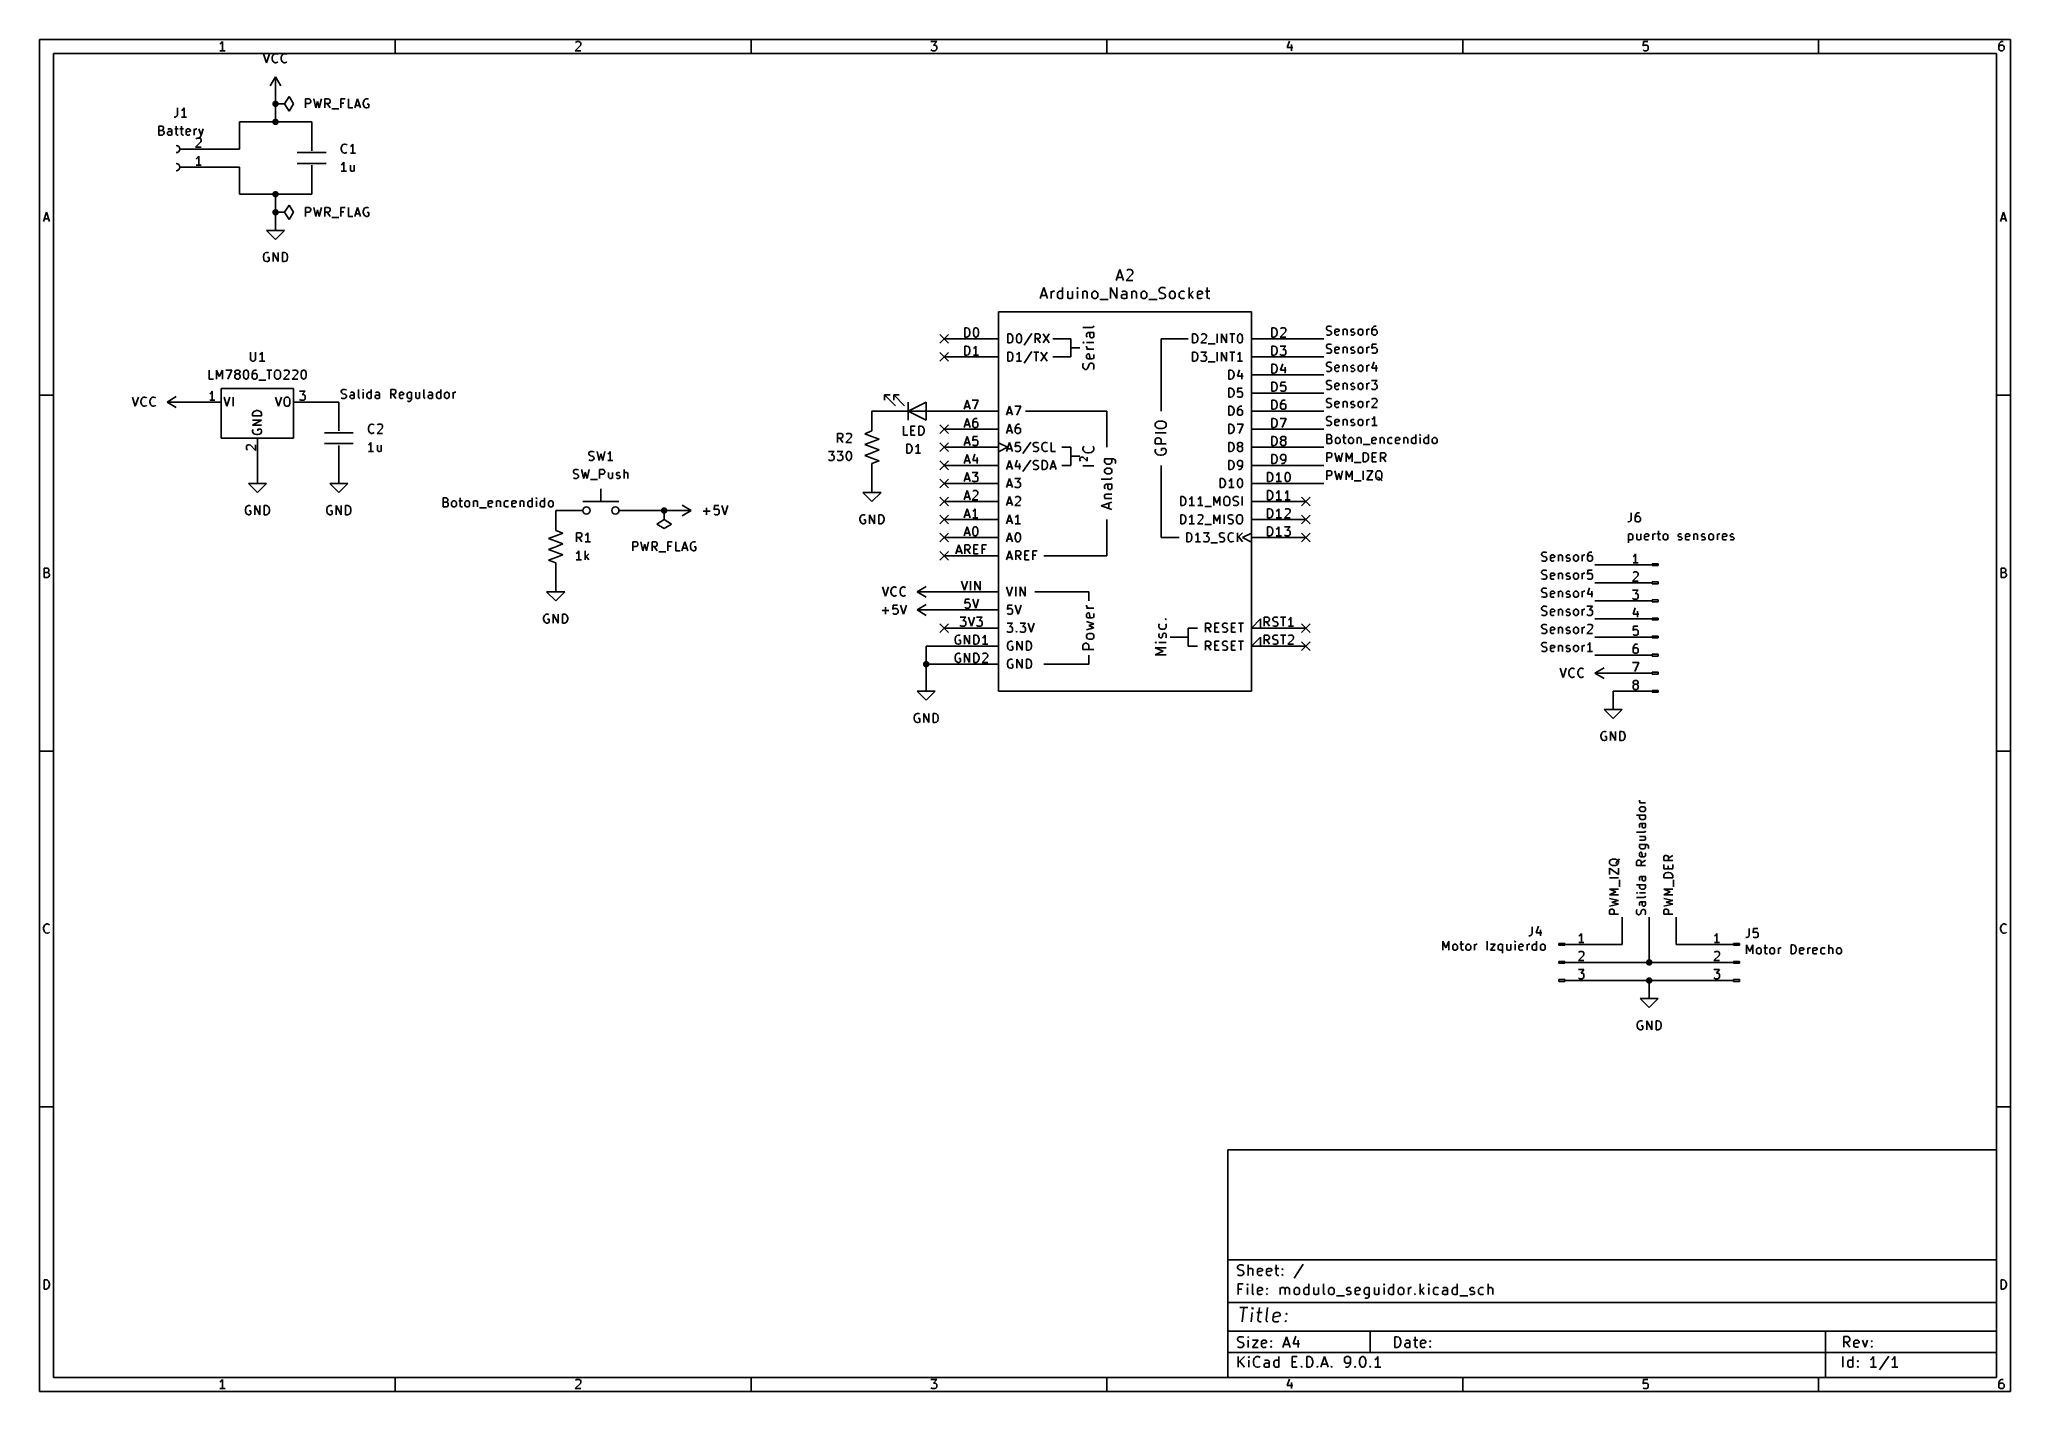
# Model space of a CAD drawing. Extents: x 0.4 to 11.3, y -7.9 to -0.4.
import ezdxf

# ---------------------------------------------------------------- set-up
doc = ezdxf.new("R2010")
doc.units = 0
doc.header["$MEASUREMENT"] = 0
for name, color, linetype in [('BLUE2', 5, 'CONTINUOUS'), ('CYAN2', 4, 'CONTINUOUS'), ('GRAY1', 251, 'CONTINUOUS'), ('GREEN3', 91, 'CONTINUOUS'), ('LYELLOW', 51, 'CONTINUOUS'), ('RED2', 1, 'CONTINUOUS'), ('RED3', 11, 'CONTINUOUS')]:
    doc.layers.add(name, color=color, linetype=linetype)

msp = doc.modelspace()

# ---------------------------------------------------------------- linework, layer by layer
at = {"layer": 'BLUE2', "linetype": 'CONTINUOUS'}
for p, q in [((5.376, -2.026), (5.424, -2.074)), ((5.424, -2.026), (5.376, -2.074)), ((5.376, -2.126), (5.424, -2.174)), ((5.424, -2.126), (5.376, -2.174)), ((5.376, -2.526), (5.424, -2.574)), ((5.424, -2.526), (5.376, -2.574)), ((5.376, -2.626), (5.424, -2.674)), ((5.424, -2.626), (5.376, -2.674)), ((5.376, -2.726), (5.424, -2.774)), ((5.424, -2.726), (5.376, -2.774)), ((5.376, -2.826), (5.424, -2.874)), ((5.424, -2.826), (5.376, -2.874)), ((5.376, -2.926), (5.424, -2.974)), ((5.424, -2.926), (5.376, -2.974)), ((7.376, -2.926), (7.424, -2.974)), ((7.424, -2.926), (7.376, -2.974)), ((5.376, -3.026), (5.424, -3.074)), ((5.424, -3.026), (5.376, -3.074)), ((7.376, -3.026), (7.424, -3.074)), ((7.424, -3.026), (7.376, -3.074)), ((5.376, -3.126), (5.424, -3.174)), ((5.424, -3.126), (5.376, -3.174)), ((7.376, -3.126), (7.424, -3.174)), ((7.424, -3.126), (7.376, -3.174)), ((5.376, -3.226), (5.424, -3.274)), ((5.424, -3.226), (5.376, -3.274)), ((5.376, -3.626), (5.424, -3.674)), ((5.424, -3.626), (5.376, -3.674)), ((7.376, -3.626), (7.424, -3.674)), ((7.424, -3.626), (7.376, -3.674)), ((7.376, -3.726), (7.424, -3.774)), ((7.424, -3.726), (7.376, -3.774))]:
    msp.add_line(p, q, dxfattribs=at)
at = {"layer": 'CYAN2', "linetype": 'CONTINUOUS'}
for p, q in [((1.633, -0.473), (1.65, -0.523)), ((1.633, -0.473), (1.65, -0.523)), ((1.65, -0.523), (1.667, -0.473)), ((1.65, -0.523), (1.667, -0.473)), ((1.681, -0.494), (1.683, -0.485)), ((1.681, -0.494), (1.683, -0.485)), ((1.681, -0.501), (1.681, -0.494)), ((1.681, -0.501), (1.681, -0.494)), ((1.683, -0.511), (1.681, -0.501)), ((1.683, -0.511), (1.681, -0.501)), ((1.683, -0.485), (1.686, -0.48)), ((1.683, -0.485), (1.686, -0.48)), ((1.686, -0.516), (1.683, -0.511)), ((1.686, -0.516), (1.683, -0.511)), ((1.686, -0.48), (1.69, -0.475)), ((1.686, -0.48), (1.69, -0.475)), ((1.69, -0.52), (1.686, -0.516)), ((1.69, -0.52), (1.686, -0.516)), ((1.69, -0.475), (1.698, -0.473)), ((1.69, -0.475), (1.698, -0.473)), ((1.698, -0.523), (1.69, -0.52)), ((1.698, -0.523), (1.69, -0.52)), ((1.698, -0.473), (1.702, -0.473)), ((1.698, -0.473), (1.702, -0.473)), ((1.702, -0.523), (1.698, -0.523)), ((1.702, -0.523), (1.698, -0.523)), ((1.702, -0.473), (1.71, -0.475)), ((1.702, -0.473), (1.71, -0.475)), ((1.71, -0.52), (1.702, -0.523)), ((1.71, -0.52), (1.702, -0.523)), ((1.71, -0.475), (1.712, -0.478)), ((1.71, -0.475), (1.712, -0.478)), ((1.712, -0.518), (1.71, -0.52)), ((1.712, -0.518), (1.71, -0.52)), ((1.731, -0.494), (1.733, -0.485)), ((1.731, -0.494), (1.733, -0.485)), ((1.731, -0.501), (1.731, -0.494)), ((1.731, -0.501), (1.731, -0.494)), ((1.733, -0.511), (1.731, -0.501)), ((1.733, -0.511), (1.731, -0.501)), ((1.733, -0.485), (1.736, -0.48)), ((1.733, -0.485), (1.736, -0.48)), ((1.736, -0.516), (1.733, -0.511)), ((1.736, -0.516), (1.733, -0.511)), ((1.736, -0.48), (1.74, -0.475)), ((1.736, -0.48), (1.74, -0.475)), ((1.74, -0.52), (1.736, -0.516)), ((1.74, -0.52), (1.736, -0.516)), ((1.74, -0.475), (1.748, -0.473)), ((1.74, -0.475), (1.748, -0.473)), ((1.748, -0.523), (1.74, -0.52)), ((1.748, -0.523), (1.74, -0.52)), ((1.748, -0.473), (1.752, -0.473)), ((1.748, -0.473), (1.752, -0.473)), ((1.752, -0.523), (1.748, -0.523)), ((1.752, -0.523), (1.748, -0.523)), ((1.752, -0.473), (1.76, -0.475)), ((1.752, -0.473), (1.76, -0.475)), ((1.76, -0.52), (1.752, -0.523)), ((1.76, -0.52), (1.752, -0.523)), ((1.76, -0.475), (1.762, -0.478)), ((1.76, -0.475), (1.762, -0.478)), ((1.762, -0.518), (1.76, -0.52)), ((1.762, -0.518), (1.76, -0.52)), ((1.866, -0.773), (1.866, -0.723)), ((1.866, -0.723), (1.885, -0.723)), ((1.866, -0.773), (1.866, -0.723)), ((1.866, -0.723), (1.885, -0.723)), ((1.885, -0.749), (1.866, -0.749)), ((1.885, -0.749), (1.866, -0.749)), ((1.885, -0.723), (1.89, -0.725)), ((1.885, -0.723), (1.89, -0.725)), ((1.89, -0.747), (1.885, -0.749)), ((1.89, -0.747), (1.885, -0.749)), ((1.89, -0.725), (1.892, -0.728)), ((1.89, -0.725), (1.892, -0.728)), ((1.892, -0.744), (1.89, -0.747)), ((1.892, -0.744), (1.89, -0.747)), ((1.892, -0.728), (1.895, -0.732)), ((1.892, -0.728), (1.895, -0.732)), ((1.895, -0.739), (1.892, -0.744)), ((1.895, -0.739), (1.892, -0.744)), ((1.895, -0.732), (1.895, -0.739)), ((1.895, -0.732), (1.895, -0.739)), ((1.912, -0.723), (1.923, -0.773)), ((1.912, -0.723), (1.923, -0.773)), ((1.923, -0.773), (1.933, -0.737)), ((1.923, -0.773), (1.933, -0.737)), ((1.933, -0.737), (1.942, -0.773)), ((1.933, -0.737), (1.942, -0.773)), ((1.942, -0.773), (1.954, -0.723)), ((1.942, -0.773), (1.954, -0.723)), ((1.973, -0.773), (1.973, -0.723)), ((1.973, -0.723), (1.992, -0.723)), ((1.973, -0.773), (1.973, -0.723)), ((1.973, -0.723), (1.992, -0.723)), ((1.992, -0.749), (1.973, -0.749)), ((1.992, -0.749), (1.973, -0.749)), ((2.002, -0.773), (1.985, -0.749)), ((2.002, -0.773), (1.985, -0.749)), ((1.992, -0.723), (1.997, -0.725)), ((1.992, -0.723), (1.997, -0.725)), ((1.997, -0.747), (1.992, -0.749)), ((1.997, -0.747), (1.992, -0.749)), ((1.997, -0.725), (2, -0.728)), ((1.997, -0.725), (2, -0.728)), ((2, -0.744), (1.997, -0.747)), ((2, -0.744), (1.997, -0.747)), ((2, -0.728), (2.002, -0.732)), ((2, -0.728), (2.002, -0.732)), ((2.002, -0.739), (2, -0.744)), ((2.002, -0.739), (2, -0.744)), ((2.002, -0.732), (2.002, -0.739)), ((2.002, -0.732), (2.002, -0.739)), ((2.062, -0.773), (2.062, -0.723)), ((2.062, -0.723), (2.085, -0.723)), ((2.062, -0.773), (2.062, -0.723)), ((2.062, -0.723), (2.085, -0.723)), ((2.078, -0.747), (2.062, -0.747)), ((2.078, -0.747), (2.062, -0.747)), ((2.104, -0.773), (2.104, -0.723)), ((2.104, -0.773), (2.104, -0.723)), ((2.138, -0.773), (2.154, -0.723)), ((2.138, -0.773), (2.154, -0.723)), ((2.142, -0.759), (2.166, -0.759)), ((2.142, -0.759), (2.166, -0.759)), ((2.154, -0.723), (2.171, -0.773)), ((2.154, -0.723), (2.171, -0.773)), ((2.188, -0.735), (2.185, -0.744)), ((2.188, -0.735), (2.185, -0.744)), ((2.185, -0.744), (2.185, -0.751)), ((2.185, -0.744), (2.185, -0.751)), ((2.185, -0.751), (2.188, -0.761)), ((2.185, -0.751), (2.188, -0.761)), ((2.19, -0.73), (2.188, -0.735)), ((2.19, -0.73), (2.188, -0.735)), ((2.188, -0.761), (2.19, -0.766)), ((2.188, -0.761), (2.19, -0.766)), ((2.195, -0.725), (2.19, -0.73)), ((2.195, -0.725), (2.19, -0.73)), ((2.202, -0.723), (2.195, -0.725)), ((2.202, -0.723), (2.195, -0.725)), ((2.209, -0.723), (2.202, -0.723)), ((2.209, -0.723), (2.202, -0.723)), ((2.216, -0.751), (2.207, -0.751)), ((2.216, -0.751), (2.207, -0.751)), ((2.214, -0.725), (2.209, -0.723)), ((2.214, -0.725), (2.209, -0.723)), ((2.216, -0.768), (2.216, -0.751)), ((2.216, -0.768), (2.216, -0.751)), ((1.144, -0.823), (1.139, -0.823)), ((1.151, -0.82), (1.144, -0.823)), ((1.156, -0.816), (1.151, -0.82)), ((1.158, -0.809), (1.156, -0.816)), ((1.158, -0.773), (1.158, -0.809)), ((1.185, -0.785), (1.18, -0.787)), ((1.208, -0.823), (1.18, -0.823)), ((1.189, -0.78), (1.185, -0.785)), ((1.194, -0.773), (1.189, -0.78)), ((1.194, -0.823), (1.194, -0.773)), ((2.012, -0.778), (2.05, -0.778)), ((2.012, -0.778), (2.05, -0.778)), ((2.128, -0.773), (2.104, -0.773)), ((2.128, -0.773), (2.104, -0.773)), ((2.19, -0.766), (2.195, -0.77)), ((2.19, -0.766), (2.195, -0.77)), ((2.195, -0.77), (2.202, -0.773)), ((2.195, -0.77), (2.202, -0.773)), ((2.202, -0.773), (2.207, -0.773)), ((2.202, -0.773), (2.207, -0.773)), ((2.207, -0.773), (2.214, -0.77)), ((2.207, -0.773), (2.214, -0.77)), ((2.214, -0.77), (2.216, -0.768)), ((2.214, -0.77), (2.216, -0.768)), ((1.055, -0.923), (1.055, -0.873)), ((1.055, -0.873), (1.071, -0.873)), ((1.071, -0.897), (1.055, -0.897)), ((1.074, -0.923), (1.055, -0.923)), ((1.071, -0.873), (1.076, -0.875)), ((1.076, -0.894), (1.071, -0.897)), ((1.071, -0.897), (1.079, -0.899)), ((1.079, -0.92), (1.074, -0.923)), ((1.076, -0.875), (1.079, -0.878)), ((1.079, -0.892), (1.076, -0.894)), ((1.079, -0.878), (1.081, -0.882)), ((1.081, -0.887), (1.079, -0.892)), ((1.079, -0.899), (1.081, -0.901)), ((1.081, -0.918), (1.079, -0.92)), ((1.081, -0.882), (1.081, -0.887)), ((1.081, -0.901), (1.083, -0.906)), ((1.083, -0.913), (1.081, -0.918)), ((1.083, -0.906), (1.083, -0.913)), ((1.102, -0.911), (1.105, -0.906)), ((1.102, -0.916), (1.102, -0.911)), ((1.105, -0.92), (1.102, -0.916)), ((1.11, -0.889), (1.105, -0.892)), ((1.105, -0.906), (1.11, -0.904)), ((1.11, -0.923), (1.105, -0.92)), ((1.119, -0.889), (1.11, -0.889)), ((1.11, -0.904), (1.121, -0.904)), ((1.121, -0.923), (1.11, -0.923)), ((1.124, -0.892), (1.119, -0.889)), ((1.121, -0.904), (1.126, -0.901)), ((1.126, -0.92), (1.121, -0.923)), ((1.126, -0.897), (1.124, -0.892)), ((1.126, -0.923), (1.126, -0.897)), ((1.143, -0.889), (1.162, -0.889)), ((1.15, -0.873), (1.15, -0.916)), ((1.15, -0.916), (1.152, -0.92)), ((1.152, -0.92), (1.157, -0.923)), ((1.157, -0.923), (1.162, -0.923)), ((1.171, -0.889), (1.19, -0.889)), ((1.179, -0.873), (1.179, -0.916)), ((1.179, -0.916), (1.181, -0.92)), ((1.181, -0.92), (1.186, -0.923)), ((1.186, -0.923), (1.19, -0.923)), ((1.205, -0.897), (1.207, -0.892)), ((1.205, -0.916), (1.205, -0.897)), ((1.229, -0.901), (1.205, -0.906)), ((1.207, -0.92), (1.205, -0.916)), ((1.207, -0.892), (1.212, -0.889)), ((1.212, -0.923), (1.207, -0.92)), ((1.212, -0.889), (1.221, -0.889)), ((1.221, -0.923), (1.212, -0.923)), ((1.221, -0.889), (1.226, -0.892)), ((1.226, -0.92), (1.221, -0.923)), ((1.226, -0.892), (1.229, -0.897)), ((1.229, -0.897), (1.229, -0.901)), ((1.25, -0.923), (1.25, -0.889)), ((1.25, -0.899), (1.252, -0.894)), ((1.252, -0.894), (1.255, -0.892)), ((1.255, -0.892), (1.26, -0.889)), ((1.26, -0.889), (1.264, -0.889)), ((1.276, -0.889), (1.288, -0.923)), ((1.281, -0.937), (1.276, -0.939)), ((1.283, -0.935), (1.281, -0.937)), ((1.288, -0.923), (1.283, -0.935)), ((1.3, -0.889), (1.288, -0.923)), ((2.066, -0.985), (2.069, -0.98)), ((2.069, -0.98), (2.073, -0.975)), ((2.073, -0.975), (2.081, -0.973)), ((2.081, -0.973), (2.085, -0.973)), ((2.085, -0.973), (2.092, -0.975)), ((2.092, -0.975), (2.095, -0.978)), ((2.123, -0.98), (2.119, -0.985)), ((2.128, -0.973), (2.123, -0.98)), ((2.128, -1.023), (2.128, -0.973)), ((2.064, -0.994), (2.066, -0.985)), ((2.064, -1.001), (2.064, -0.994)), ((2.066, -1.011), (2.064, -1.001)), ((2.069, -1.085), (2.064, -1.087)), ((2.069, -1.016), (2.066, -1.011)), ((2.073, -1.02), (2.069, -1.016)), ((2.073, -1.08), (2.069, -1.085)), ((2.081, -1.023), (2.073, -1.02)), ((2.078, -1.073), (2.073, -1.08)), ((2.078, -1.123), (2.078, -1.073)), ((2.085, -1.023), (2.081, -1.023)), ((2.092, -1.02), (2.085, -1.023)), ((2.095, -1.018), (2.092, -1.02)), ((2.119, -0.985), (2.114, -0.987)), ((2.142, -1.023), (2.114, -1.023)), ((2.114, -1.089), (2.114, -1.116)), ((2.135, -1.089), (2.135, -1.123)), ((2.092, -1.123), (2.064, -1.123)), ((2.114, -1.116), (2.116, -1.12)), ((2.116, -1.12), (2.121, -1.123)), ((2.121, -1.123), (2.128, -1.123)), ((2.128, -1.123), (2.133, -1.12)), ((2.133, -1.12), (2.135, -1.118)), ((1.866, -1.373), (1.866, -1.323)), ((1.866, -1.323), (1.885, -1.323)), ((1.866, -1.373), (1.866, -1.323)), ((1.866, -1.323), (1.885, -1.323)), ((1.885, -1.349), (1.866, -1.349)), ((1.885, -1.349), (1.866, -1.349)), ((1.885, -1.323), (1.89, -1.325)), ((1.885, -1.323), (1.89, -1.325)), ((1.89, -1.347), (1.885, -1.349)), ((1.89, -1.347), (1.885, -1.349)), ((1.89, -1.325), (1.892, -1.328)), ((1.89, -1.325), (1.892, -1.328)), ((1.892, -1.344), (1.89, -1.347)), ((1.892, -1.344), (1.89, -1.347)), ((1.892, -1.328), (1.895, -1.332)), ((1.892, -1.328), (1.895, -1.332)), ((1.895, -1.339), (1.892, -1.344)), ((1.895, -1.339), (1.892, -1.344)), ((1.895, -1.332), (1.895, -1.339)), ((1.895, -1.332), (1.895, -1.339)), ((1.912, -1.323), (1.923, -1.373)), ((1.912, -1.323), (1.923, -1.373)), ((1.923, -1.373), (1.933, -1.337)), ((1.923, -1.373), (1.933, -1.337)), ((1.933, -1.337), (1.942, -1.373)), ((1.933, -1.337), (1.942, -1.373)), ((1.942, -1.373), (1.954, -1.323)), ((1.942, -1.373), (1.954, -1.323)), ((1.973, -1.373), (1.973, -1.323)), ((1.973, -1.323), (1.992, -1.323)), ((1.973, -1.373), (1.973, -1.323)), ((1.973, -1.323), (1.992, -1.323)), ((1.992, -1.349), (1.973, -1.349)), ((1.992, -1.349), (1.973, -1.349)), ((2.002, -1.373), (1.985, -1.349)), ((2.002, -1.373), (1.985, -1.349)), ((1.992, -1.323), (1.997, -1.325)), ((1.992, -1.323), (1.997, -1.325)), ((1.997, -1.347), (1.992, -1.349)), ((1.997, -1.347), (1.992, -1.349)), ((1.997, -1.325), (2, -1.328)), ((1.997, -1.325), (2, -1.328)), ((2, -1.344), (1.997, -1.347)), ((2, -1.344), (1.997, -1.347)), ((2, -1.328), (2.002, -1.332)), ((2, -1.328), (2.002, -1.332)), ((2.002, -1.339), (2, -1.344)), ((2.002, -1.339), (2, -1.344)), ((2.002, -1.332), (2.002, -1.339)), ((2.002, -1.332), (2.002, -1.339)), ((2.012, -1.378), (2.05, -1.378)), ((2.012, -1.378), (2.05, -1.378)), ((2.062, -1.373), (2.062, -1.323)), ((2.062, -1.323), (2.085, -1.323)), ((2.062, -1.373), (2.062, -1.323)), ((2.062, -1.323), (2.085, -1.323)), ((2.078, -1.347), (2.062, -1.347)), ((2.078, -1.347), (2.062, -1.347)), ((2.104, -1.373), (2.104, -1.323)), ((2.104, -1.373), (2.104, -1.323)), ((2.128, -1.373), (2.104, -1.373)), ((2.128, -1.373), (2.104, -1.373)), ((2.138, -1.373), (2.154, -1.323)), ((2.138, -1.373), (2.154, -1.323)), ((2.142, -1.359), (2.166, -1.359)), ((2.142, -1.359), (2.166, -1.359)), ((2.154, -1.323), (2.171, -1.373)), ((2.154, -1.323), (2.171, -1.373)), ((2.188, -1.335), (2.185, -1.344)), ((2.188, -1.335), (2.185, -1.344)), ((2.185, -1.344), (2.185, -1.351)), ((2.185, -1.344), (2.185, -1.351)), ((2.185, -1.351), (2.188, -1.361)), ((2.185, -1.351), (2.188, -1.361)), ((2.19, -1.33), (2.188, -1.335)), ((2.19, -1.33), (2.188, -1.335)), ((2.188, -1.361), (2.19, -1.366)), ((2.188, -1.361), (2.19, -1.366)), ((2.195, -1.325), (2.19, -1.33)), ((2.195, -1.325), (2.19, -1.33)), ((2.19, -1.366), (2.195, -1.37)), ((2.19, -1.366), (2.195, -1.37)), ((2.202, -1.323), (2.195, -1.325)), ((2.202, -1.323), (2.195, -1.325)), ((2.195, -1.37), (2.202, -1.373)), ((2.195, -1.37), (2.202, -1.373)), ((2.209, -1.323), (2.202, -1.323)), ((2.209, -1.323), (2.202, -1.323)), ((2.202, -1.373), (2.207, -1.373)), ((2.202, -1.373), (2.207, -1.373)), ((2.216, -1.351), (2.207, -1.351)), ((2.216, -1.351), (2.207, -1.351)), ((2.207, -1.373), (2.214, -1.37)), ((2.207, -1.373), (2.214, -1.37)), ((2.214, -1.325), (2.209, -1.323)), ((2.214, -1.325), (2.209, -1.323)), ((2.214, -1.37), (2.216, -1.368)), ((2.214, -1.37), (2.216, -1.368)), ((2.216, -1.368), (2.216, -1.351)), ((2.216, -1.368), (2.216, -1.351)), ((1.636, -1.585), (1.633, -1.594)), ((1.636, -1.585), (1.633, -1.594)), ((1.633, -1.594), (1.633, -1.601)), ((1.633, -1.594), (1.633, -1.601)), ((1.633, -1.601), (1.636, -1.611)), ((1.633, -1.601), (1.636, -1.611)), ((1.638, -1.58), (1.636, -1.585)), ((1.638, -1.58), (1.636, -1.585)), ((1.636, -1.611), (1.638, -1.616)), ((1.636, -1.611), (1.638, -1.616)), ((1.643, -1.575), (1.638, -1.58)), ((1.643, -1.575), (1.638, -1.58)), ((1.638, -1.616), (1.643, -1.62)), ((1.638, -1.616), (1.643, -1.62)), ((1.65, -1.573), (1.643, -1.575)), ((1.65, -1.573), (1.643, -1.575)), ((1.643, -1.62), (1.65, -1.623)), ((1.643, -1.62), (1.65, -1.623)), ((1.657, -1.573), (1.65, -1.573)), ((1.657, -1.573), (1.65, -1.573)), ((1.65, -1.623), (1.655, -1.623)), ((1.65, -1.623), (1.655, -1.623)), ((1.664, -1.601), (1.655, -1.601)), ((1.664, -1.601), (1.655, -1.601)), ((1.655, -1.623), (1.662, -1.62)), ((1.655, -1.623), (1.662, -1.62)), ((1.662, -1.575), (1.657, -1.573)), ((1.662, -1.575), (1.657, -1.573)), ((1.662, -1.62), (1.664, -1.618)), ((1.662, -1.62), (1.664, -1.618)), ((1.664, -1.618), (1.664, -1.601)), ((1.664, -1.618), (1.664, -1.601)), ((1.686, -1.623), (1.686, -1.573)), ((1.686, -1.573), (1.714, -1.623)), ((1.686, -1.623), (1.686, -1.573)), ((1.686, -1.573), (1.714, -1.623)), ((1.714, -1.623), (1.714, -1.573)), ((1.714, -1.623), (1.714, -1.573)), ((1.738, -1.623), (1.738, -1.573)), ((1.738, -1.573), (1.75, -1.573)), ((1.738, -1.623), (1.738, -1.573)), ((1.738, -1.573), (1.75, -1.573)), ((1.75, -1.623), (1.738, -1.623)), ((1.75, -1.623), (1.738, -1.623)), ((1.75, -1.573), (1.757, -1.575)), ((1.75, -1.573), (1.757, -1.575)), ((1.757, -1.62), (1.75, -1.623)), ((1.757, -1.62), (1.75, -1.623)), ((1.757, -1.575), (1.762, -1.58)), ((1.757, -1.575), (1.762, -1.58)), ((1.762, -1.616), (1.757, -1.62)), ((1.762, -1.616), (1.757, -1.62)), ((1.762, -1.58), (1.764, -1.585)), ((1.762, -1.58), (1.764, -1.585)), ((1.764, -1.611), (1.762, -1.616)), ((1.764, -1.611), (1.762, -1.616)), ((1.764, -1.585), (1.767, -1.594)), ((1.764, -1.585), (1.767, -1.594)), ((1.767, -1.601), (1.764, -1.611)), ((1.767, -1.601), (1.764, -1.611)), ((1.767, -1.594), (1.767, -1.601)), ((1.767, -1.594), (1.767, -1.601)), ((6.351, -1.727), (6.371, -1.667)), ((6.351, -1.727), (6.371, -1.667)), ((6.357, -1.71), (6.386, -1.71)), ((6.357, -1.71), (6.386, -1.71)), ((6.371, -1.667), (6.391, -1.727)), ((6.371, -1.667), (6.391, -1.727)), ((6.44, -1.693), (6.406, -1.727)), ((6.44, -1.693), (6.406, -1.727)), ((6.406, -1.727), (6.443, -1.727)), ((6.406, -1.727), (6.443, -1.727)), ((6.409, -1.673), (6.411, -1.67)), ((6.409, -1.673), (6.411, -1.67)), ((6.411, -1.67), (6.417, -1.667)), ((6.411, -1.67), (6.417, -1.667)), ((6.417, -1.667), (6.431, -1.667)), ((6.417, -1.667), (6.431, -1.667)), ((6.431, -1.667), (6.437, -1.67)), ((6.431, -1.667), (6.437, -1.67)), ((6.437, -1.67), (6.44, -1.673)), ((6.437, -1.67), (6.44, -1.673)), ((6.44, -1.673), (6.443, -1.679)), ((6.44, -1.673), (6.443, -1.679)), ((6.443, -1.685), (6.44, -1.693)), ((6.443, -1.685), (6.44, -1.693)), ((6.443, -1.679), (6.443, -1.685)), ((6.443, -1.679), (6.443, -1.685)), ((5.931, -1.827), (5.951, -1.767)), ((5.931, -1.827), (5.951, -1.767)), ((5.937, -1.81), (5.966, -1.81)), ((5.937, -1.81), (5.966, -1.81)), ((5.951, -1.767), (5.971, -1.827)), ((5.951, -1.767), (5.971, -1.827)), ((5.991, -1.827), (5.991, -1.787)), ((5.991, -1.827), (5.991, -1.787)), ((5.991, -1.799), (5.994, -1.793)), ((5.991, -1.799), (5.994, -1.793)), ((5.994, -1.793), (5.997, -1.79)), ((5.994, -1.793), (5.997, -1.79)), ((5.997, -1.79), (6.003, -1.787)), ((5.997, -1.79), (6.003, -1.787)), ((6.003, -1.787), (6.009, -1.787)), ((6.003, -1.787), (6.009, -1.787)), ((6.026, -1.799), (6.029, -1.793)), ((6.026, -1.799), (6.029, -1.793)), ((6.026, -1.816), (6.026, -1.799)), ((6.026, -1.816), (6.026, -1.799)), ((6.029, -1.822), (6.026, -1.816)), ((6.029, -1.822), (6.026, -1.816)), ((6.029, -1.793), (6.031, -1.79)), ((6.029, -1.793), (6.031, -1.79)), ((6.031, -1.825), (6.029, -1.822)), ((6.031, -1.825), (6.029, -1.822)), ((6.031, -1.79), (6.037, -1.787)), ((6.031, -1.79), (6.037, -1.787)), ((6.037, -1.827), (6.031, -1.825)), ((6.037, -1.827), (6.031, -1.825)), ((6.037, -1.787), (6.049, -1.787)), ((6.037, -1.787), (6.049, -1.787)), ((6.049, -1.827), (6.037, -1.827)), ((6.049, -1.827), (6.037, -1.827)), ((6.049, -1.787), (6.054, -1.79)), ((6.049, -1.787), (6.054, -1.79)), ((6.054, -1.825), (6.049, -1.827)), ((6.054, -1.825), (6.049, -1.827)), ((6.054, -1.827), (6.054, -1.767)), ((6.054, -1.827), (6.054, -1.767)), ((6.083, -1.787), (6.083, -1.819)), ((6.083, -1.787), (6.083, -1.819)), ((6.083, -1.819), (6.086, -1.825)), ((6.083, -1.819), (6.086, -1.825)), ((6.086, -1.825), (6.091, -1.827)), ((6.086, -1.825), (6.091, -1.827)), ((6.091, -1.827), (6.1, -1.827)), ((6.091, -1.827), (6.1, -1.827)), ((6.1, -1.827), (6.106, -1.825)), ((6.1, -1.827), (6.106, -1.825)), ((6.106, -1.825), (6.109, -1.822)), ((6.106, -1.825), (6.109, -1.822)), ((6.109, -1.787), (6.109, -1.827)), ((6.109, -1.787), (6.109, -1.827)), ((6.137, -1.767), (6.134, -1.77)), ((6.137, -1.767), (6.134, -1.77)), ((6.134, -1.77), (6.137, -1.773)), ((6.134, -1.77), (6.137, -1.773)), ((6.14, -1.77), (6.137, -1.767)), ((6.137, -1.767), (6.137, -1.773)), ((6.14, -1.77), (6.137, -1.767)), ((6.137, -1.767), (6.137, -1.773)), ((6.137, -1.773), (6.14, -1.77)), ((6.137, -1.773), (6.14, -1.77)), ((6.137, -1.827), (6.137, -1.787)), ((6.137, -1.827), (6.137, -1.787)), ((6.166, -1.787), (6.166, -1.827)), ((6.166, -1.787), (6.166, -1.827)), ((6.166, -1.793), (6.169, -1.79)), ((6.166, -1.793), (6.169, -1.79)), ((6.169, -1.79), (6.174, -1.787)), ((6.169, -1.79), (6.174, -1.787)), ((6.174, -1.787), (6.183, -1.787)), ((6.174, -1.787), (6.183, -1.787)), ((6.183, -1.787), (6.189, -1.79)), ((6.183, -1.787), (6.189, -1.79)), ((6.189, -1.79), (6.191, -1.796)), ((6.189, -1.79), (6.191, -1.796)), ((6.191, -1.796), (6.191, -1.827)), ((6.191, -1.796), (6.191, -1.827)), ((6.217, -1.799), (6.22, -1.793)), ((6.217, -1.799), (6.22, -1.793)), ((6.217, -1.816), (6.217, -1.799)), ((6.217, -1.816), (6.217, -1.799)), ((6.22, -1.822), (6.217, -1.816)), ((6.22, -1.822), (6.217, -1.816)), ((6.22, -1.793), (6.223, -1.79)), ((6.22, -1.793), (6.223, -1.79)), ((6.223, -1.825), (6.22, -1.822)), ((6.223, -1.825), (6.22, -1.822)), ((6.223, -1.79), (6.229, -1.787)), ((6.223, -1.79), (6.229, -1.787)), ((6.229, -1.827), (6.223, -1.825)), ((6.229, -1.827), (6.223, -1.825)), ((6.229, -1.787), (6.237, -1.787)), ((6.229, -1.787), (6.237, -1.787)), ((6.237, -1.827), (6.229, -1.827)), ((6.237, -1.827), (6.229, -1.827)), ((6.237, -1.787), (6.243, -1.79)), ((6.237, -1.787), (6.243, -1.79)), ((6.243, -1.825), (6.237, -1.827)), ((6.243, -1.825), (6.237, -1.827)), ((6.243, -1.79), (6.246, -1.793)), ((6.243, -1.79), (6.246, -1.793)), ((6.246, -1.822), (6.243, -1.825)), ((6.246, -1.822), (6.243, -1.825)), ((6.246, -1.793), (6.249, -1.799)), ((6.246, -1.793), (6.249, -1.799)), ((6.249, -1.816), (6.246, -1.822)), ((6.249, -1.816), (6.246, -1.822)), ((6.249, -1.799), (6.249, -1.816)), ((6.249, -1.799), (6.249, -1.816)), ((6.26, -1.833), (6.306, -1.833)), ((6.26, -1.833), (6.306, -1.833)), ((6.32, -1.827), (6.32, -1.767)), ((6.32, -1.767), (6.354, -1.827)), ((6.32, -1.827), (6.32, -1.767)), ((6.32, -1.767), (6.354, -1.827)), ((6.354, -1.827), (6.354, -1.767)), ((6.354, -1.827), (6.354, -1.767)), ((6.38, -1.813), (6.383, -1.807)), ((6.38, -1.813), (6.383, -1.807)), ((6.38, -1.819), (6.38, -1.813)), ((6.38, -1.819), (6.38, -1.813)), ((6.383, -1.825), (6.38, -1.819)), ((6.383, -1.825), (6.38, -1.819)), ((6.389, -1.787), (6.383, -1.79)), ((6.389, -1.787), (6.383, -1.79)), ((6.383, -1.807), (6.389, -1.805)), ((6.383, -1.807), (6.389, -1.805)), ((6.389, -1.827), (6.383, -1.825)), ((6.389, -1.827), (6.383, -1.825)), ((6.4, -1.787), (6.389, -1.787)), ((6.4, -1.787), (6.389, -1.787)), ((6.389, -1.805), (6.403, -1.805)), ((6.389, -1.805), (6.403, -1.805)), ((6.403, -1.827), (6.389, -1.827)), ((6.403, -1.827), (6.389, -1.827)), ((6.406, -1.79), (6.4, -1.787)), ((6.406, -1.79), (6.4, -1.787)), ((6.403, -1.805), (6.409, -1.802)), ((6.403, -1.805), (6.409, -1.802)), ((6.409, -1.825), (6.403, -1.827)), ((6.409, -1.825), (6.403, -1.827)), ((6.409, -1.796), (6.406, -1.79)), ((6.409, -1.796), (6.406, -1.79)), ((6.409, -1.827), (6.409, -1.796)), ((6.409, -1.827), (6.409, -1.796)), ((6.437, -1.787), (6.437, -1.827)), ((6.437, -1.787), (6.437, -1.827)), ((6.437, -1.793), (6.44, -1.79)), ((6.437, -1.793), (6.44, -1.79)), ((6.44, -1.79), (6.446, -1.787)), ((6.44, -1.79), (6.446, -1.787)), ((6.446, -1.787), (6.454, -1.787)), ((6.446, -1.787), (6.454, -1.787)), ((6.454, -1.787), (6.46, -1.79)), ((6.454, -1.787), (6.46, -1.79)), ((6.46, -1.79), (6.463, -1.796)), ((6.46, -1.79), (6.463, -1.796)), ((6.463, -1.796), (6.463, -1.827)), ((6.463, -1.796), (6.463, -1.827)), ((6.489, -1.799), (6.491, -1.793)), ((6.489, -1.799), (6.491, -1.793)), ((6.489, -1.816), (6.489, -1.799)), ((6.489, -1.816), (6.489, -1.799)), ((6.491, -1.822), (6.489, -1.816)), ((6.491, -1.822), (6.489, -1.816)), ((6.491, -1.793), (6.494, -1.79)), ((6.491, -1.793), (6.494, -1.79)), ((6.494, -1.825), (6.491, -1.822)), ((6.494, -1.825), (6.491, -1.822)), ((6.494, -1.79), (6.5, -1.787)), ((6.494, -1.79), (6.5, -1.787)), ((6.5, -1.827), (6.494, -1.825)), ((6.5, -1.827), (6.494, -1.825)), ((6.5, -1.787), (6.509, -1.787)), ((6.5, -1.787), (6.509, -1.787)), ((6.509, -1.827), (6.5, -1.827)), ((6.509, -1.827), (6.5, -1.827)), ((6.509, -1.787), (6.514, -1.79)), ((6.509, -1.787), (6.514, -1.79)), ((6.514, -1.825), (6.509, -1.827)), ((6.514, -1.825), (6.509, -1.827)), ((6.514, -1.79), (6.517, -1.793)), ((6.514, -1.79), (6.517, -1.793)), ((6.517, -1.822), (6.514, -1.825)), ((6.517, -1.822), (6.514, -1.825)), ((6.517, -1.793), (6.52, -1.799)), ((6.517, -1.793), (6.52, -1.799)), ((6.52, -1.816), (6.517, -1.822)), ((6.52, -1.816), (6.517, -1.822)), ((6.52, -1.799), (6.52, -1.816)), ((6.52, -1.799), (6.52, -1.816)), ((6.531, -1.833), (6.577, -1.833)), ((6.531, -1.833), (6.577, -1.833)), ((6.589, -1.779), (6.591, -1.773)), ((6.589, -1.779), (6.591, -1.773)), ((6.589, -1.785), (6.589, -1.779)), ((6.589, -1.785), (6.589, -1.779)), ((6.591, -1.79), (6.589, -1.785)), ((6.591, -1.79), (6.589, -1.785)), ((6.589, -1.825), (6.597, -1.827)), ((6.589, -1.825), (6.597, -1.827)), ((6.591, -1.773), (6.594, -1.77)), ((6.591, -1.773), (6.594, -1.77)), ((6.594, -1.793), (6.591, -1.79)), ((6.594, -1.793), (6.591, -1.79)), ((6.594, -1.77), (6.6, -1.767)), ((6.594, -1.77), (6.6, -1.767)), ((6.6, -1.796), (6.594, -1.793)), ((6.6, -1.796), (6.594, -1.793)), ((6.597, -1.827), (6.611, -1.827)), ((6.597, -1.827), (6.611, -1.827)), ((6.6, -1.767), (6.614, -1.767)), ((6.6, -1.767), (6.614, -1.767)), ((6.611, -1.799), (6.6, -1.796)), ((6.611, -1.799), (6.6, -1.796)), ((6.617, -1.802), (6.611, -1.799)), ((6.617, -1.802), (6.611, -1.799)), ((6.611, -1.827), (6.617, -1.825)), ((6.611, -1.827), (6.617, -1.825)), ((6.614, -1.767), (6.623, -1.77)), ((6.614, -1.767), (6.623, -1.77)), ((6.62, -1.805), (6.617, -1.802)), ((6.62, -1.805), (6.617, -1.802)), ((6.617, -1.825), (6.62, -1.822)), ((6.617, -1.825), (6.62, -1.822)), ((6.623, -1.81), (6.62, -1.805)), ((6.623, -1.81), (6.62, -1.805)), ((6.62, -1.822), (6.623, -1.816)), ((6.62, -1.822), (6.623, -1.816)), ((6.623, -1.816), (6.623, -1.81)), ((6.623, -1.816), (6.623, -1.81)), ((6.646, -1.799), (6.649, -1.793)), ((6.646, -1.799), (6.649, -1.793)), ((6.646, -1.816), (6.646, -1.799)), ((6.646, -1.816), (6.646, -1.799)), ((6.649, -1.822), (6.646, -1.816)), ((6.649, -1.822), (6.646, -1.816)), ((6.649, -1.793), (6.651, -1.79)), ((6.649, -1.793), (6.651, -1.79)), ((6.651, -1.825), (6.649, -1.822)), ((6.651, -1.825), (6.649, -1.822)), ((6.651, -1.79), (6.657, -1.787)), ((6.651, -1.79), (6.657, -1.787)), ((6.657, -1.827), (6.651, -1.825)), ((6.657, -1.827), (6.651, -1.825)), ((6.657, -1.787), (6.666, -1.787)), ((6.657, -1.787), (6.666, -1.787)), ((6.666, -1.827), (6.657, -1.827)), ((6.666, -1.827), (6.657, -1.827)), ((6.666, -1.787), (6.671, -1.79)), ((6.666, -1.787), (6.671, -1.79)), ((6.671, -1.825), (6.666, -1.827)), ((6.671, -1.825), (6.666, -1.827)), ((6.671, -1.79), (6.674, -1.793)), ((6.671, -1.79), (6.674, -1.793)), ((6.674, -1.822), (6.671, -1.825)), ((6.674, -1.822), (6.671, -1.825)), ((6.674, -1.793), (6.677, -1.799)), ((6.674, -1.793), (6.677, -1.799)), ((6.677, -1.816), (6.674, -1.822)), ((6.677, -1.816), (6.674, -1.822)), ((6.677, -1.799), (6.677, -1.816)), ((6.677, -1.799), (6.677, -1.816)), ((6.7, -1.799), (6.703, -1.793)), ((6.7, -1.799), (6.703, -1.793)), ((6.7, -1.816), (6.7, -1.799)), ((6.7, -1.816), (6.7, -1.799)), ((6.703, -1.822), (6.7, -1.816)), ((6.703, -1.822), (6.7, -1.816)), ((6.703, -1.793), (6.706, -1.79)), ((6.703, -1.793), (6.706, -1.79)), ((6.706, -1.825), (6.703, -1.822)), ((6.706, -1.825), (6.703, -1.822)), ((6.706, -1.79), (6.711, -1.787)), ((6.706, -1.79), (6.711, -1.787)), ((6.711, -1.827), (6.706, -1.825)), ((6.711, -1.827), (6.706, -1.825)), ((6.711, -1.787), (6.723, -1.787)), ((6.711, -1.787), (6.723, -1.787)), ((6.723, -1.827), (6.711, -1.827)), ((6.723, -1.827), (6.711, -1.827)), ((6.723, -1.787), (6.729, -1.79)), ((6.723, -1.787), (6.729, -1.79)), ((6.729, -1.825), (6.723, -1.827)), ((6.729, -1.825), (6.723, -1.827)), ((6.754, -1.827), (6.754, -1.767)), ((6.754, -1.827), (6.754, -1.767)), ((6.777, -1.787), (6.754, -1.81)), ((6.777, -1.787), (6.754, -1.81)), ((6.76, -1.805), (6.777, -1.827)), ((6.76, -1.805), (6.777, -1.827)), ((6.8, -1.796), (6.803, -1.79)), ((6.8, -1.796), (6.803, -1.79)), ((6.8, -1.819), (6.8, -1.796)), ((6.8, -1.819), (6.8, -1.796)), ((6.829, -1.802), (6.8, -1.807)), ((6.829, -1.802), (6.8, -1.807)), ((6.803, -1.825), (6.8, -1.819)), ((6.803, -1.825), (6.8, -1.819)), ((6.803, -1.79), (6.809, -1.787)), ((6.803, -1.79), (6.809, -1.787)), ((6.809, -1.827), (6.803, -1.825)), ((6.809, -1.827), (6.803, -1.825)), ((6.809, -1.787), (6.82, -1.787)), ((6.809, -1.787), (6.82, -1.787)), ((6.82, -1.827), (6.809, -1.827)), ((6.82, -1.827), (6.809, -1.827)), ((6.82, -1.787), (6.826, -1.79)), ((6.82, -1.787), (6.826, -1.79)), ((6.826, -1.825), (6.82, -1.827)), ((6.826, -1.825), (6.82, -1.827)), ((6.826, -1.79), (6.829, -1.796)), ((6.826, -1.79), (6.829, -1.796)), ((6.829, -1.796), (6.829, -1.802)), ((6.829, -1.796), (6.829, -1.802)), ((6.846, -1.787), (6.869, -1.787)), ((6.846, -1.787), (6.869, -1.787)), ((6.854, -1.767), (6.854, -1.819)), ((6.854, -1.767), (6.854, -1.819)), ((6.854, -1.819), (6.857, -1.825)), ((6.854, -1.819), (6.857, -1.825)), ((6.857, -1.825), (6.863, -1.827)), ((6.857, -1.825), (6.863, -1.827)), ((6.863, -1.827), (6.869, -1.827)), ((6.863, -1.827), (6.869, -1.827)), ((5.752, -2.073), (5.752, -2.023)), ((5.752, -2.023), (5.764, -2.023)), ((5.752, -2.073), (5.752, -2.023)), ((5.752, -2.023), (5.764, -2.023)), ((5.764, -2.023), (5.771, -2.026)), ((5.764, -2.023), (5.771, -2.026)), ((5.771, -2.071), (5.764, -2.073)), ((5.771, -2.071), (5.764, -2.073)), ((5.771, -2.026), (5.776, -2.03)), ((5.771, -2.026), (5.776, -2.03)), ((5.776, -2.066), (5.771, -2.071)), ((5.776, -2.066), (5.771, -2.071)), ((5.776, -2.03), (5.778, -2.035)), ((5.776, -2.03), (5.778, -2.035)), ((5.778, -2.061), (5.776, -2.066)), ((5.778, -2.061), (5.776, -2.066)), ((5.778, -2.035), (5.78, -2.045)), ((5.778, -2.035), (5.78, -2.045)), ((5.78, -2.052), (5.778, -2.061)), ((5.78, -2.052), (5.778, -2.061)), ((5.78, -2.045), (5.78, -2.052)), ((5.78, -2.045), (5.78, -2.052)), ((5.8, -2.042), (5.802, -2.033)), ((5.8, -2.042), (5.802, -2.033)), ((5.8, -2.054), (5.8, -2.042)), ((5.8, -2.054), (5.8, -2.042)), ((5.802, -2.064), (5.8, -2.054)), ((5.802, -2.064), (5.8, -2.054)), ((5.802, -2.033), (5.804, -2.028)), ((5.802, -2.033), (5.804, -2.028)), ((5.804, -2.068), (5.802, -2.064)), ((5.804, -2.068), (5.802, -2.064)), ((5.804, -2.028), (5.807, -2.026)), ((5.804, -2.028), (5.807, -2.026)), ((5.807, -2.071), (5.804, -2.068)), ((5.807, -2.071), (5.804, -2.068)), ((5.807, -2.026), (5.811, -2.023)), ((5.807, -2.026), (5.811, -2.023)), ((5.811, -2.073), (5.807, -2.071)), ((5.811, -2.073), (5.807, -2.071)), ((5.811, -2.023), (5.816, -2.023)), ((5.811, -2.023), (5.816, -2.023)), ((5.816, -2.023), (5.821, -2.026)), ((5.816, -2.023), (5.821, -2.026)), ((5.821, -2.071), (5.816, -2.073)), ((5.821, -2.071), (5.816, -2.073)), ((5.821, -2.026), (5.823, -2.028)), ((5.821, -2.026), (5.823, -2.028)), ((5.823, -2.068), (5.821, -2.071)), ((5.823, -2.068), (5.821, -2.071)), ((5.823, -2.028), (5.826, -2.033)), ((5.823, -2.028), (5.826, -2.033)), ((5.826, -2.064), (5.823, -2.068)), ((5.826, -2.064), (5.823, -2.068)), ((5.826, -2.033), (5.828, -2.042)), ((5.826, -2.033), (5.828, -2.042)), ((5.828, -2.054), (5.826, -2.064)), ((5.828, -2.054), (5.826, -2.064)), ((5.828, -2.042), (5.828, -2.054)), ((5.828, -2.042), (5.828, -2.054)), ((5.885, -2.021), (5.842, -2.085)), ((5.885, -2.021), (5.842, -2.085)), ((5.902, -2.073), (5.902, -2.023)), ((5.902, -2.023), (5.921, -2.023)), ((5.902, -2.073), (5.902, -2.023)), ((5.902, -2.023), (5.921, -2.023)), ((5.921, -2.049), (5.902, -2.049)), ((5.921, -2.049), (5.902, -2.049)), ((5.93, -2.073), (5.914, -2.049)), ((5.93, -2.073), (5.914, -2.049)), ((5.921, -2.023), (5.926, -2.026)), ((5.921, -2.023), (5.926, -2.026)), ((5.926, -2.047), (5.921, -2.049)), ((5.926, -2.047), (5.921, -2.049)), ((5.926, -2.026), (5.928, -2.028)), ((5.926, -2.026), (5.928, -2.028)), ((5.928, -2.045), (5.926, -2.047)), ((5.928, -2.045), (5.926, -2.047)), ((5.928, -2.028), (5.93, -2.033)), ((5.928, -2.028), (5.93, -2.033)), ((5.93, -2.04), (5.928, -2.045)), ((5.93, -2.04), (5.928, -2.045)), ((5.93, -2.033), (5.93, -2.04)), ((5.93, -2.033), (5.93, -2.04)), ((5.947, -2.023), (5.98, -2.073)), ((5.98, -2.023), (5.947, -2.073)), ((5.947, -2.023), (5.98, -2.073)), ((5.98, -2.023), (5.947, -2.073)), ((6.774, -2.073), (6.774, -2.023)), ((6.774, -2.023), (6.786, -2.023)), ((6.774, -2.073), (6.774, -2.023)), ((6.774, -2.023), (6.786, -2.023)), ((6.786, -2.023), (6.793, -2.026)), ((6.786, -2.023), (6.793, -2.026)), ((6.793, -2.071), (6.786, -2.073)), ((6.793, -2.071), (6.786, -2.073)), ((6.793, -2.026), (6.798, -2.03)), ((6.793, -2.026), (6.798, -2.03)), ((6.798, -2.066), (6.793, -2.071)), ((6.798, -2.066), (6.793, -2.071)), ((6.798, -2.03), (6.8, -2.035)), ((6.798, -2.03), (6.8, -2.035)), ((6.8, -2.061), (6.798, -2.066)), ((6.8, -2.061), (6.798, -2.066)), ((6.8, -2.035), (6.803, -2.045)), ((6.8, -2.035), (6.803, -2.045)), ((6.803, -2.052), (6.8, -2.061)), ((6.803, -2.052), (6.8, -2.061)), ((6.803, -2.045), (6.803, -2.052)), ((6.803, -2.045), (6.803, -2.052)), ((6.848, -2.045), (6.82, -2.073)), ((6.848, -2.045), (6.82, -2.073)), ((6.822, -2.028), (6.824, -2.026)), ((6.822, -2.028), (6.824, -2.026)), ((6.824, -2.026), (6.829, -2.023)), ((6.824, -2.026), (6.829, -2.023)), ((6.829, -2.023), (6.841, -2.023)), ((6.829, -2.023), (6.841, -2.023)), ((6.841, -2.023), (6.846, -2.026)), ((6.841, -2.023), (6.846, -2.026)), ((6.846, -2.026), (6.848, -2.028)), ((6.846, -2.026), (6.848, -2.028)), ((6.848, -2.028), (6.85, -2.033)), ((6.848, -2.028), (6.85, -2.033)), ((6.85, -2.037), (6.848, -2.045)), ((6.85, -2.037), (6.848, -2.045)), ((6.85, -2.033), (6.85, -2.037)), ((6.85, -2.033), (6.85, -2.037)), ((6.91, -2.073), (6.91, -2.023)), ((6.91, -2.073), (6.91, -2.023)), ((6.934, -2.073), (6.934, -2.023)), ((6.934, -2.023), (6.962, -2.073)), ((6.934, -2.073), (6.934, -2.023)), ((6.934, -2.023), (6.962, -2.073)), ((6.962, -2.073), (6.962, -2.023)), ((6.962, -2.073), (6.962, -2.023)), ((6.979, -2.023), (7.008, -2.023)), ((6.979, -2.023), (7.008, -2.023)), ((6.993, -2.073), (6.993, -2.023)), ((6.993, -2.073), (6.993, -2.023)), ((7.022, -2.042), (7.024, -2.033)), ((7.022, -2.042), (7.024, -2.033)), ((7.022, -2.054), (7.022, -2.042)), ((7.022, -2.054), (7.022, -2.042)), ((7.024, -2.064), (7.022, -2.054)), ((7.024, -2.064), (7.022, -2.054)), ((7.024, -2.033), (7.027, -2.028)), ((7.024, -2.033), (7.027, -2.028)), ((7.027, -2.068), (7.024, -2.064)), ((7.027, -2.068), (7.024, -2.064)), ((7.027, -2.028), (7.029, -2.026)), ((7.027, -2.028), (7.029, -2.026)), ((7.029, -2.071), (7.027, -2.068)), ((7.029, -2.071), (7.027, -2.068)), ((7.029, -2.026), (7.034, -2.023)), ((7.029, -2.026), (7.034, -2.023)), ((7.034, -2.073), (7.029, -2.071)), ((7.034, -2.073), (7.029, -2.071)), ((7.034, -2.023), (7.039, -2.023)), ((7.034, -2.023), (7.039, -2.023)), ((7.039, -2.023), (7.043, -2.026)), ((7.039, -2.023), (7.043, -2.026)), ((7.043, -2.071), (7.039, -2.073)), ((7.043, -2.071), (7.039, -2.073)), ((7.043, -2.026), (7.046, -2.028)), ((7.043, -2.026), (7.046, -2.028)), ((7.046, -2.068), (7.043, -2.071)), ((7.046, -2.068), (7.043, -2.071)), ((7.046, -2.028), (7.048, -2.033)), ((7.046, -2.028), (7.048, -2.033)), ((7.048, -2.064), (7.046, -2.068)), ((7.048, -2.064), (7.046, -2.068)), ((7.048, -2.033), (7.05, -2.042)), ((7.048, -2.033), (7.05, -2.042)), ((7.05, -2.054), (7.048, -2.064)), ((7.05, -2.054), (7.048, -2.064)), ((7.05, -2.042), (7.05, -2.054)), ((7.05, -2.042), (7.05, -2.054)), ((1.562, -2.123), (1.562, -2.163)), ((1.562, -2.163), (1.564, -2.168)), ((1.564, -2.168), (1.567, -2.17)), ((1.567, -2.17), (1.571, -2.173)), ((1.571, -2.173), (1.581, -2.173)), ((1.581, -2.173), (1.586, -2.17)), ((1.586, -2.17), (1.588, -2.168)), ((1.588, -2.168), (1.59, -2.163)), ((1.59, -2.163), (1.59, -2.123)), ((1.617, -2.135), (1.612, -2.137)), ((1.64, -2.173), (1.612, -2.173)), ((1.621, -2.13), (1.617, -2.135)), ((1.626, -2.123), (1.621, -2.13)), ((1.626, -2.173), (1.626, -2.123)), ((5.764, -2.073), (5.752, -2.073)), ((5.764, -2.073), (5.752, -2.073)), ((5.752, -2.173), (5.752, -2.123)), ((5.752, -2.123), (5.764, -2.123)), ((5.752, -2.173), (5.752, -2.123)), ((5.752, -2.123), (5.764, -2.123)), ((5.764, -2.173), (5.752, -2.173)), ((5.764, -2.173), (5.752, -2.173)), ((5.764, -2.123), (5.771, -2.126)), ((5.764, -2.123), (5.771, -2.126)), ((5.771, -2.171), (5.764, -2.173)), ((5.771, -2.171), (5.764, -2.173)), ((5.771, -2.126), (5.776, -2.13)), ((5.771, -2.126), (5.776, -2.13)), ((5.776, -2.166), (5.771, -2.171)), ((5.776, -2.166), (5.771, -2.171)), ((5.776, -2.13), (5.778, -2.135)), ((5.776, -2.13), (5.778, -2.135)), ((5.778, -2.161), (5.776, -2.166)), ((5.778, -2.161), (5.776, -2.166)), ((5.778, -2.135), (5.78, -2.145)), ((5.778, -2.135), (5.78, -2.145)), ((5.78, -2.152), (5.778, -2.161)), ((5.78, -2.152), (5.778, -2.161)), ((5.78, -2.145), (5.78, -2.152)), ((5.78, -2.145), (5.78, -2.152)), ((5.804, -2.135), (5.8, -2.137)), ((5.804, -2.135), (5.8, -2.137)), ((5.828, -2.173), (5.8, -2.173)), ((5.828, -2.173), (5.8, -2.173)), ((5.809, -2.13), (5.804, -2.135)), ((5.809, -2.13), (5.804, -2.135)), ((5.814, -2.123), (5.809, -2.13)), ((5.814, -2.123), (5.809, -2.13)), ((5.816, -2.073), (5.811, -2.073)), ((5.816, -2.073), (5.811, -2.073)), ((5.814, -2.173), (5.814, -2.123)), ((5.814, -2.173), (5.814, -2.123)), ((5.885, -2.121), (5.842, -2.185)), ((5.885, -2.121), (5.842, -2.185)), ((5.895, -2.123), (5.923, -2.123)), ((5.895, -2.123), (5.923, -2.123)), ((5.909, -2.173), (5.909, -2.123)), ((5.909, -2.173), (5.909, -2.123)), ((5.935, -2.123), (5.969, -2.173)), ((5.969, -2.123), (5.935, -2.173)), ((5.935, -2.123), (5.969, -2.173)), ((5.969, -2.123), (5.935, -2.173)), ((6.786, -2.073), (6.774, -2.073)), ((6.786, -2.073), (6.774, -2.073)), ((6.774, -2.173), (6.774, -2.123)), ((6.774, -2.123), (6.786, -2.123)), ((6.774, -2.173), (6.774, -2.123)), ((6.774, -2.123), (6.786, -2.123)), ((6.786, -2.173), (6.774, -2.173)), ((6.786, -2.173), (6.774, -2.173)), ((6.786, -2.123), (6.793, -2.126)), ((6.786, -2.123), (6.793, -2.126)), ((6.793, -2.171), (6.786, -2.173)), ((6.793, -2.171), (6.786, -2.173)), ((6.793, -2.126), (6.798, -2.13)), ((6.793, -2.126), (6.798, -2.13)), ((6.798, -2.166), (6.793, -2.171)), ((6.798, -2.166), (6.793, -2.171)), ((6.798, -2.13), (6.8, -2.135)), ((6.798, -2.13), (6.8, -2.135)), ((6.8, -2.161), (6.798, -2.166)), ((6.8, -2.161), (6.798, -2.166)), ((6.8, -2.135), (6.803, -2.145)), ((6.8, -2.135), (6.803, -2.145)), ((6.803, -2.152), (6.8, -2.161)), ((6.803, -2.152), (6.8, -2.161)), ((6.803, -2.145), (6.803, -2.152)), ((6.803, -2.145), (6.803, -2.152)), ((6.82, -2.073), (6.85, -2.073)), ((6.82, -2.073), (6.85, -2.073)), ((6.82, -2.123), (6.85, -2.123)), ((6.82, -2.123), (6.85, -2.123)), ((6.822, -2.171), (6.82, -2.168)), ((6.822, -2.171), (6.82, -2.168)), ((6.827, -2.173), (6.822, -2.171)), ((6.827, -2.173), (6.822, -2.171)), ((6.841, -2.173), (6.827, -2.173)), ((6.841, -2.173), (6.827, -2.173)), ((6.85, -2.123), (6.834, -2.142)), ((6.85, -2.123), (6.834, -2.142)), ((6.834, -2.142), (6.841, -2.142)), ((6.834, -2.142), (6.841, -2.142)), ((6.841, -2.142), (6.846, -2.145)), ((6.841, -2.142), (6.846, -2.145)), ((6.846, -2.171), (6.841, -2.173)), ((6.846, -2.171), (6.841, -2.173)), ((6.846, -2.145), (6.848, -2.147)), ((6.846, -2.145), (6.848, -2.147)), ((6.848, -2.168), (6.846, -2.171)), ((6.848, -2.168), (6.846, -2.171)), ((6.848, -2.147), (6.85, -2.152)), ((6.848, -2.147), (6.85, -2.152)), ((6.85, -2.164), (6.848, -2.168)), ((6.85, -2.164), (6.848, -2.168)), ((6.85, -2.152), (6.85, -2.164)), ((6.85, -2.152), (6.85, -2.164)), ((6.86, -2.078), (6.898, -2.078)), ((6.86, -2.078), (6.898, -2.078)), ((6.86, -2.178), (6.898, -2.178)), ((6.86, -2.178), (6.898, -2.178)), ((6.91, -2.173), (6.91, -2.123)), ((6.91, -2.173), (6.91, -2.123)), ((6.934, -2.173), (6.934, -2.123)), ((6.934, -2.123), (6.962, -2.173)), ((6.934, -2.173), (6.934, -2.123)), ((6.934, -2.123), (6.962, -2.173)), ((6.962, -2.173), (6.962, -2.123)), ((6.962, -2.173), (6.962, -2.123)), ((6.979, -2.123), (7.008, -2.123)), ((6.979, -2.123), (7.008, -2.123)), ((6.993, -2.173), (6.993, -2.123)), ((6.993, -2.173), (6.993, -2.123)), ((7.027, -2.135), (7.022, -2.137)), ((7.027, -2.135), (7.022, -2.137)), ((7.05, -2.173), (7.022, -2.173)), ((7.05, -2.173), (7.022, -2.173)), ((7.031, -2.13), (7.027, -2.135)), ((7.031, -2.13), (7.027, -2.135)), ((7.036, -2.123), (7.031, -2.13)), ((7.036, -2.123), (7.031, -2.13)), ((7.039, -2.073), (7.034, -2.073)), ((7.039, -2.073), (7.034, -2.073)), ((7.036, -2.173), (7.036, -2.123)), ((7.036, -2.173), (7.036, -2.123)), ((1.332, -2.273), (1.332, -2.223)), ((1.356, -2.273), (1.332, -2.273)), ((1.373, -2.273), (1.373, -2.223)), ((1.373, -2.223), (1.389, -2.259)), ((1.389, -2.259), (1.406, -2.223)), ((1.406, -2.223), (1.406, -2.273)), ((1.425, -2.223), (1.458, -2.223)), ((1.458, -2.223), (1.437, -2.273)), ((1.475, -2.232), (1.477, -2.228)), ((1.475, -2.235), (1.475, -2.232)), ((1.477, -2.239), (1.475, -2.235)), ((1.477, -2.249), (1.475, -2.254)), ((1.475, -2.254), (1.475, -2.263)), ((1.475, -2.263), (1.477, -2.268)), ((1.477, -2.228), (1.48, -2.225)), ((1.48, -2.242), (1.477, -2.239)), ((1.48, -2.247), (1.477, -2.249)), ((1.477, -2.268), (1.48, -2.27)), ((1.48, -2.225), (1.485, -2.223)), ((1.485, -2.244), (1.48, -2.242)), ((1.485, -2.244), (1.48, -2.247)), ((1.48, -2.27), (1.485, -2.273)), ((1.485, -2.223), (1.494, -2.223)), ((1.494, -2.244), (1.485, -2.244)), ((1.485, -2.273), (1.494, -2.273)), ((1.494, -2.223), (1.499, -2.225)), ((1.499, -2.242), (1.494, -2.244)), ((1.499, -2.247), (1.494, -2.244)), ((1.494, -2.273), (1.499, -2.27)), ((1.499, -2.225), (1.501, -2.228)), ((1.501, -2.239), (1.499, -2.242)), ((1.501, -2.249), (1.499, -2.247)), ((1.499, -2.27), (1.501, -2.268)), ((1.501, -2.228), (1.504, -2.232)), ((1.504, -2.235), (1.501, -2.239)), ((1.504, -2.254), (1.501, -2.249)), ((1.501, -2.268), (1.504, -2.263)), ((1.504, -2.232), (1.504, -2.235)), ((1.504, -2.263), (1.504, -2.254)), ((1.523, -2.242), (1.525, -2.232)), ((1.523, -2.254), (1.523, -2.242)), ((1.525, -2.263), (1.523, -2.254)), ((1.525, -2.232), (1.527, -2.228)), ((1.527, -2.268), (1.525, -2.263)), ((1.527, -2.228), (1.53, -2.225)), ((1.53, -2.27), (1.527, -2.268)), ((1.53, -2.225), (1.535, -2.223)), ((1.535, -2.273), (1.53, -2.27)), ((1.535, -2.223), (1.539, -2.223)), ((1.539, -2.273), (1.535, -2.273)), ((1.539, -2.223), (1.544, -2.225)), ((1.544, -2.27), (1.539, -2.273)), ((1.544, -2.225), (1.546, -2.228)), ((1.546, -2.268), (1.544, -2.27)), ((1.546, -2.228), (1.549, -2.232)), ((1.549, -2.263), (1.546, -2.268)), ((1.549, -2.232), (1.551, -2.242)), ((1.551, -2.254), (1.549, -2.263)), ((1.551, -2.242), (1.551, -2.254)), ((1.573, -2.235), (1.57, -2.244)), ((1.57, -2.244), (1.57, -2.263)), ((1.573, -2.247), (1.57, -2.251)), ((1.57, -2.263), (1.573, -2.268)), ((1.577, -2.228), (1.573, -2.235)), ((1.575, -2.244), (1.573, -2.247)), ((1.573, -2.268), (1.575, -2.27)), ((1.58, -2.242), (1.575, -2.244)), ((1.575, -2.27), (1.58, -2.273)), ((1.58, -2.225), (1.577, -2.228)), ((1.585, -2.223), (1.58, -2.225)), ((1.589, -2.242), (1.58, -2.242)), ((1.58, -2.273), (1.589, -2.273)), ((1.594, -2.223), (1.585, -2.223)), ((1.594, -2.244), (1.589, -2.242)), ((1.589, -2.273), (1.594, -2.27)), ((1.596, -2.247), (1.594, -2.244)), ((1.594, -2.27), (1.596, -2.268)), ((1.599, -2.251), (1.596, -2.247)), ((1.596, -2.268), (1.599, -2.263)), ((1.599, -2.263), (1.599, -2.251)), ((1.608, -2.278), (1.646, -2.278)), ((1.651, -2.223), (1.68, -2.223)), ((1.665, -2.273), (1.665, -2.223)), ((1.694, -2.239), (1.696, -2.23)), ((1.694, -2.256), (1.694, -2.239)), ((1.696, -2.266), (1.694, -2.256)), ((1.696, -2.23), (1.701, -2.225)), ((1.701, -2.27), (1.696, -2.266)), ((1.701, -2.225), (1.706, -2.223)), ((1.706, -2.273), (1.701, -2.27)), ((1.706, -2.223), (1.715, -2.223)), ((1.715, -2.273), (1.706, -2.273)), ((1.715, -2.223), (1.72, -2.225)), ((1.72, -2.27), (1.715, -2.273)), ((1.72, -2.225), (1.725, -2.23)), ((1.725, -2.266), (1.72, -2.27)), ((1.725, -2.23), (1.727, -2.239)), ((1.727, -2.256), (1.725, -2.266)), ((1.727, -2.239), (1.727, -2.256)), ((1.773, -2.244), (1.744, -2.273)), ((1.744, -2.273), (1.775, -2.273)), ((1.746, -2.228), (1.749, -2.225)), ((1.749, -2.225), (1.754, -2.223)), ((1.754, -2.223), (1.765, -2.223)), ((1.765, -2.223), (1.77, -2.225)), ((1.77, -2.225), (1.773, -2.228)), ((1.773, -2.228), (1.775, -2.232)), ((1.775, -2.237), (1.773, -2.244)), ((1.775, -2.232), (1.775, -2.237)), ((1.82, -2.244), (1.792, -2.273)), ((1.792, -2.273), (1.823, -2.273)), ((1.794, -2.228), (1.796, -2.225)), ((1.796, -2.225), (1.801, -2.223)), ((1.801, -2.223), (1.813, -2.223)), ((1.813, -2.223), (1.818, -2.225)), ((1.818, -2.225), (1.82, -2.228)), ((1.82, -2.228), (1.823, -2.232)), ((1.823, -2.237), (1.82, -2.244)), ((1.823, -2.232), (1.823, -2.237)), ((1.842, -2.242), (1.844, -2.232)), ((1.842, -2.254), (1.842, -2.242)), ((1.844, -2.263), (1.842, -2.254)), ((1.844, -2.232), (1.846, -2.228)), ((1.846, -2.268), (1.844, -2.263)), ((1.846, -2.228), (1.849, -2.225)), ((1.849, -2.27), (1.846, -2.268)), ((1.849, -2.225), (1.854, -2.223)), ((1.854, -2.273), (1.849, -2.27)), ((1.854, -2.223), (1.858, -2.223)), ((1.858, -2.273), (1.854, -2.273)), ((1.858, -2.223), (1.863, -2.225)), ((1.863, -2.27), (1.858, -2.273)), ((1.863, -2.225), (1.865, -2.228)), ((1.865, -2.268), (1.863, -2.27)), ((1.865, -2.228), (1.868, -2.232)), ((1.868, -2.263), (1.865, -2.268)), ((1.868, -2.232), (1.87, -2.242)), ((1.87, -2.254), (1.868, -2.263)), ((1.87, -2.242), (1.87, -2.254)), ((6.974, -2.273), (6.974, -2.223)), ((6.974, -2.223), (6.986, -2.223)), ((6.974, -2.273), (6.974, -2.223)), ((6.974, -2.223), (6.986, -2.223)), ((6.986, -2.273), (6.974, -2.273)), ((6.986, -2.273), (6.974, -2.273)), ((6.986, -2.223), (6.993, -2.226)), ((6.986, -2.223), (6.993, -2.226)), ((6.993, -2.271), (6.986, -2.273)), ((6.993, -2.271), (6.986, -2.273)), ((6.993, -2.226), (6.998, -2.23)), ((6.993, -2.226), (6.998, -2.23)), ((6.998, -2.266), (6.993, -2.271)), ((6.998, -2.266), (6.993, -2.271)), ((6.998, -2.23), (7, -2.235)), ((6.998, -2.23), (7, -2.235)), ((7, -2.261), (6.998, -2.266)), ((7, -2.261), (6.998, -2.266)), ((7, -2.235), (7.003, -2.245)), ((7, -2.235), (7.003, -2.245)), ((7.003, -2.252), (7, -2.261)), ((7.003, -2.252), (7, -2.261)), ((7.003, -2.245), (7.003, -2.252)), ((7.003, -2.245), (7.003, -2.252)), ((7.034, -2.221), (7.022, -2.256)), ((7.034, -2.221), (7.022, -2.256)), ((7.022, -2.256), (7.053, -2.256)), ((7.022, -2.256), (7.053, -2.256)), ((7.046, -2.24), (7.046, -2.273)), ((7.046, -2.24), (7.046, -2.273)), ((0.908, -2.373), (0.924, -2.423)), ((0.924, -2.423), (0.941, -2.373)), ((0.955, -2.394), (0.958, -2.385)), ((0.955, -2.401), (0.955, -2.394)), ((0.958, -2.385), (0.96, -2.38)), ((0.96, -2.38), (0.965, -2.375)), ((0.965, -2.375), (0.972, -2.373)), ((0.972, -2.373), (0.977, -2.373)), ((0.977, -2.373), (0.984, -2.375)), ((0.984, -2.375), (0.986, -2.378)), ((1.005, -2.394), (1.008, -2.385)), ((1.005, -2.401), (1.005, -2.394)), ((1.008, -2.385), (1.01, -2.38)), ((1.01, -2.38), (1.015, -2.375)), ((1.015, -2.375), (1.022, -2.373)), ((1.022, -2.373), (1.027, -2.373)), ((1.027, -2.373), (1.034, -2.375)), ((1.034, -2.375), (1.036, -2.378)), ((1.415, -2.373), (1.431, -2.423)), ((1.431, -2.423), (1.448, -2.373)), ((1.465, -2.423), (1.465, -2.373)), ((1.7, -2.373), (1.716, -2.423)), ((1.716, -2.423), (1.733, -2.373)), ((1.747, -2.39), (1.75, -2.38)), ((1.747, -2.406), (1.747, -2.39)), ((1.75, -2.38), (1.754, -2.376)), ((1.754, -2.376), (1.759, -2.373)), ((1.759, -2.373), (1.769, -2.373)), ((1.769, -2.373), (1.773, -2.376)), ((1.773, -2.376), (1.778, -2.38)), ((1.778, -2.38), (1.78, -2.39)), ((1.78, -2.39), (1.78, -2.406)), ((6.974, -2.373), (6.974, -2.323)), ((6.974, -2.323), (6.986, -2.323)), ((6.974, -2.373), (6.974, -2.323)), ((6.974, -2.323), (6.986, -2.323)), ((6.986, -2.373), (6.974, -2.373)), ((6.986, -2.373), (6.974, -2.373)), ((6.986, -2.323), (6.993, -2.326)), ((6.986, -2.323), (6.993, -2.326)), ((6.993, -2.371), (6.986, -2.373)), ((6.993, -2.371), (6.986, -2.373)), ((6.993, -2.326), (6.998, -2.33)), ((6.993, -2.326), (6.998, -2.33)), ((6.998, -2.366), (6.993, -2.371)), ((6.998, -2.366), (6.993, -2.371)), ((6.998, -2.33), (7, -2.335)), ((6.998, -2.33), (7, -2.335)), ((7, -2.361), (6.998, -2.366)), ((7, -2.361), (6.998, -2.366)), ((7, -2.335), (7.003, -2.345)), ((7, -2.335), (7.003, -2.345)), ((7.003, -2.352), (7, -2.361)), ((7.003, -2.352), (7, -2.361)), ((7.003, -2.345), (7.003, -2.352)), ((7.003, -2.345), (7.003, -2.352)), ((7.024, -2.323), (7.022, -2.347)), ((7.024, -2.323), (7.022, -2.347)), ((7.022, -2.347), (7.024, -2.345)), ((7.022, -2.347), (7.024, -2.345)), ((7.024, -2.371), (7.022, -2.368)), ((7.024, -2.371), (7.022, -2.368)), ((7.048, -2.323), (7.024, -2.323)), ((7.048, -2.323), (7.024, -2.323)), ((7.024, -2.345), (7.029, -2.342)), ((7.024, -2.345), (7.029, -2.342)), ((7.029, -2.373), (7.024, -2.371)), ((7.029, -2.373), (7.024, -2.371)), ((7.029, -2.342), (7.041, -2.342)), ((7.029, -2.342), (7.041, -2.342)), ((7.041, -2.373), (7.029, -2.373)), ((7.041, -2.373), (7.029, -2.373)), ((7.041, -2.342), (7.046, -2.345)), ((7.041, -2.342), (7.046, -2.345)), ((7.046, -2.371), (7.041, -2.373)), ((7.046, -2.371), (7.041, -2.373)), ((7.046, -2.345), (7.048, -2.347)), ((7.046, -2.345), (7.048, -2.347)), ((7.048, -2.368), (7.046, -2.371)), ((7.048, -2.368), (7.046, -2.371)), ((7.048, -2.347), (7.05, -2.352)), ((7.048, -2.347), (7.05, -2.352)), ((7.05, -2.364), (7.048, -2.368)), ((7.05, -2.364), (7.048, -2.368)), ((7.05, -2.352), (7.05, -2.364)), ((7.05, -2.352), (7.05, -2.364)), ((0.958, -2.411), (0.955, -2.401)), ((0.96, -2.416), (0.958, -2.411)), ((0.965, -2.42), (0.96, -2.416)), ((0.972, -2.423), (0.965, -2.42)), ((0.977, -2.423), (0.972, -2.423)), ((0.984, -2.42), (0.977, -2.423)), ((0.986, -2.418), (0.984, -2.42)), ((1.008, -2.411), (1.005, -2.401)), ((1.01, -2.416), (1.008, -2.411)), ((1.015, -2.42), (1.01, -2.416)), ((1.022, -2.423), (1.015, -2.42)), ((1.027, -2.423), (1.022, -2.423)), ((1.034, -2.42), (1.027, -2.423)), ((1.036, -2.418), (1.034, -2.42)), ((1.573, -2.464), (1.576, -2.457)), ((1.573, -2.476), (1.573, -2.464)), ((1.623, -2.476), (1.573, -2.476)), ((1.573, -2.528), (1.623, -2.5)), ((1.623, -2.5), (1.573, -2.5)), ((1.576, -2.457), (1.58, -2.452)), ((1.58, -2.452), (1.585, -2.45)), ((1.585, -2.45), (1.595, -2.447)), ((1.595, -2.447), (1.602, -2.447)), ((1.602, -2.447), (1.611, -2.45)), ((1.611, -2.45), (1.616, -2.452)), ((1.616, -2.452), (1.621, -2.457)), ((1.621, -2.457), (1.623, -2.464)), ((1.623, -2.464), (1.623, -2.476)), ((1.75, -2.416), (1.747, -2.406)), ((1.754, -2.421), (1.75, -2.416)), ((1.759, -2.423), (1.754, -2.421)), ((1.769, -2.423), (1.759, -2.423)), ((1.773, -2.421), (1.769, -2.423)), ((1.778, -2.416), (1.773, -2.421)), ((1.78, -2.406), (1.778, -2.416)), ((5.745, -2.473), (5.761, -2.423)), ((5.745, -2.473), (5.761, -2.423)), ((5.75, -2.459), (5.773, -2.459)), ((5.75, -2.459), (5.773, -2.459)), ((5.761, -2.423), (5.778, -2.473)), ((5.761, -2.423), (5.778, -2.473)), ((5.79, -2.423), (5.823, -2.423)), ((5.79, -2.423), (5.823, -2.423)), ((5.823, -2.423), (5.802, -2.473)), ((5.823, -2.423), (5.802, -2.473)), ((6.974, -2.473), (6.974, -2.423)), ((6.974, -2.423), (6.986, -2.423)), ((6.974, -2.473), (6.974, -2.423)), ((6.974, -2.423), (6.986, -2.423)), ((6.986, -2.473), (6.974, -2.473)), ((6.986, -2.473), (6.974, -2.473)), ((6.986, -2.423), (6.993, -2.426)), ((6.986, -2.423), (6.993, -2.426)), ((6.993, -2.471), (6.986, -2.473)), ((6.993, -2.471), (6.986, -2.473)), ((6.993, -2.426), (6.998, -2.43)), ((6.993, -2.426), (6.998, -2.43)), ((6.998, -2.466), (6.993, -2.471)), ((6.998, -2.466), (6.993, -2.471)), ((6.998, -2.43), (7, -2.435)), ((6.998, -2.43), (7, -2.435)), ((7, -2.461), (6.998, -2.466)), ((7, -2.461), (6.998, -2.466)), ((7, -2.435), (7.003, -2.445)), ((7, -2.435), (7.003, -2.445)), ((7.003, -2.452), (7, -2.461)), ((7.003, -2.452), (7, -2.461)), ((7.003, -2.445), (7.003, -2.452)), ((7.003, -2.445), (7.003, -2.452)), ((7.024, -2.435), (7.022, -2.445)), ((7.024, -2.435), (7.022, -2.445)), ((7.022, -2.445), (7.022, -2.464)), ((7.022, -2.445), (7.022, -2.464)), ((7.024, -2.447), (7.022, -2.452)), ((7.024, -2.447), (7.022, -2.452)), ((7.022, -2.464), (7.024, -2.468)), ((7.022, -2.464), (7.024, -2.468)), ((7.029, -2.428), (7.024, -2.435)), ((7.029, -2.428), (7.024, -2.435)), ((7.027, -2.445), (7.024, -2.447)), ((7.027, -2.445), (7.024, -2.447)), ((7.024, -2.468), (7.027, -2.471)), ((7.024, -2.468), (7.027, -2.471)), ((7.031, -2.442), (7.027, -2.445)), ((7.031, -2.442), (7.027, -2.445)), ((7.027, -2.471), (7.031, -2.473)), ((7.027, -2.471), (7.031, -2.473)), ((7.031, -2.426), (7.029, -2.428)), ((7.031, -2.426), (7.029, -2.428)), ((7.036, -2.423), (7.031, -2.426)), ((7.036, -2.423), (7.031, -2.426)), ((7.041, -2.442), (7.031, -2.442)), ((7.041, -2.442), (7.031, -2.442)), ((7.031, -2.473), (7.041, -2.473)), ((7.031, -2.473), (7.041, -2.473)), ((7.046, -2.423), (7.036, -2.423)), ((7.046, -2.423), (7.036, -2.423)), ((7.046, -2.445), (7.041, -2.442)), ((7.046, -2.445), (7.041, -2.442)), ((7.041, -2.473), (7.046, -2.471)), ((7.041, -2.473), (7.046, -2.471)), ((7.048, -2.447), (7.046, -2.445)), ((7.048, -2.447), (7.046, -2.445)), ((7.046, -2.471), (7.048, -2.468)), ((7.046, -2.471), (7.048, -2.468)), ((7.05, -2.452), (7.048, -2.447)), ((7.05, -2.452), (7.048, -2.447)), ((7.048, -2.468), (7.05, -2.464)), ((7.048, -2.468), (7.05, -2.464)), ((7.05, -2.464), (7.05, -2.452)), ((7.05, -2.464), (7.05, -2.452)), ((1.623, -2.528), (1.573, -2.528)), ((1.576, -2.552), (1.573, -2.557)), ((1.573, -2.557), (1.573, -2.564)), ((1.573, -2.564), (1.576, -2.571)), ((1.576, -2.571), (1.58, -2.576)), ((1.58, -2.576), (1.585, -2.578)), ((1.585, -2.578), (1.595, -2.58)), ((1.595, -2.58), (1.602, -2.58)), ((1.618, -2.55), (1.602, -2.55)), ((1.602, -2.55), (1.602, -2.559)), ((1.602, -2.58), (1.611, -2.578)), ((1.611, -2.578), (1.616, -2.576)), ((1.616, -2.576), (1.621, -2.571)), ((1.621, -2.552), (1.618, -2.55)), ((1.623, -2.559), (1.621, -2.552)), ((1.621, -2.571), (1.623, -2.564)), ((1.623, -2.564), (1.623, -2.559)), ((2.214, -2.544), (2.216, -2.535)), ((2.214, -2.551), (2.214, -2.544)), ((2.216, -2.561), (2.214, -2.551)), ((2.216, -2.535), (2.219, -2.53)), ((2.219, -2.566), (2.216, -2.561)), ((2.219, -2.53), (2.223, -2.525)), ((2.223, -2.57), (2.219, -2.566)), ((2.223, -2.525), (2.231, -2.523)), ((2.231, -2.573), (2.223, -2.57)), ((2.231, -2.523), (2.235, -2.523)), ((2.235, -2.573), (2.231, -2.573)), ((2.235, -2.523), (2.242, -2.525)), ((2.242, -2.57), (2.235, -2.573)), ((2.242, -2.525), (2.245, -2.528)), ((2.245, -2.568), (2.242, -2.57)), ((2.29, -2.544), (2.262, -2.573)), ((2.262, -2.573), (2.292, -2.573)), ((2.264, -2.528), (2.266, -2.525)), ((2.266, -2.525), (2.271, -2.523)), ((2.271, -2.523), (2.283, -2.523)), ((2.283, -2.523), (2.288, -2.525)), ((2.288, -2.525), (2.29, -2.528)), ((2.29, -2.528), (2.292, -2.532)), ((2.292, -2.537), (2.29, -2.544)), ((2.292, -2.532), (2.292, -2.537)), ((4.81, -2.623), (4.81, -2.573)), ((4.81, -2.573), (4.829, -2.573)), ((4.829, -2.599), (4.81, -2.599)), ((4.838, -2.623), (4.822, -2.599)), ((4.829, -2.573), (4.834, -2.575)), ((4.834, -2.597), (4.829, -2.599)), ((4.834, -2.575), (4.836, -2.578)), ((4.836, -2.594), (4.834, -2.597)), ((4.836, -2.578), (4.838, -2.582)), ((4.838, -2.589), (4.836, -2.594)), ((4.838, -2.582), (4.838, -2.589)), ((4.884, -2.594), (4.855, -2.623)), ((4.858, -2.578), (4.86, -2.575)), ((4.86, -2.575), (4.865, -2.573)), ((4.865, -2.573), (4.877, -2.573)), ((4.877, -2.573), (4.881, -2.575)), ((4.881, -2.575), (4.884, -2.578)), ((4.884, -2.578), (4.886, -2.582)), ((4.886, -2.587), (4.884, -2.594)), ((4.886, -2.582), (4.886, -2.587)), ((5.174, -2.583), (5.174, -2.533)), ((5.174, -2.583), (5.174, -2.533)), ((5.198, -2.583), (5.174, -2.583)), ((5.198, -2.583), (5.174, -2.583)), ((5.215, -2.583), (5.215, -2.533)), ((5.215, -2.533), (5.238, -2.533)), ((5.215, -2.583), (5.215, -2.533)), ((5.215, -2.533), (5.238, -2.533)), ((5.215, -2.557), (5.231, -2.557)), ((5.215, -2.557), (5.231, -2.557)), ((5.238, -2.583), (5.215, -2.583)), ((5.238, -2.583), (5.215, -2.583)), ((5.26, -2.583), (5.26, -2.533)), ((5.26, -2.533), (5.272, -2.533)), ((5.26, -2.583), (5.26, -2.533)), ((5.26, -2.533), (5.272, -2.533)), ((5.272, -2.583), (5.26, -2.583)), ((5.272, -2.583), (5.26, -2.583)), ((5.272, -2.533), (5.279, -2.535)), ((5.272, -2.533), (5.279, -2.535)), ((5.279, -2.58), (5.272, -2.583)), ((5.279, -2.58), (5.272, -2.583)), ((5.279, -2.535), (5.284, -2.54)), ((5.279, -2.535), (5.284, -2.54)), ((5.284, -2.576), (5.279, -2.58)), ((5.284, -2.576), (5.279, -2.58)), ((5.284, -2.54), (5.286, -2.545)), ((5.284, -2.54), (5.286, -2.545)), ((5.286, -2.571), (5.284, -2.576)), ((5.286, -2.571), (5.284, -2.576)), ((5.286, -2.545), (5.288, -2.554)), ((5.286, -2.545), (5.288, -2.554)), ((5.288, -2.561), (5.286, -2.571)), ((5.288, -2.561), (5.286, -2.571)), ((5.288, -2.554), (5.288, -2.561)), ((5.288, -2.554), (5.288, -2.561)), ((5.745, -2.573), (5.761, -2.523)), ((5.745, -2.573), (5.761, -2.523)), ((5.75, -2.559), (5.773, -2.559)), ((5.75, -2.559), (5.773, -2.559)), ((5.761, -2.523), (5.778, -2.573)), ((5.761, -2.523), (5.778, -2.573)), ((5.795, -2.535), (5.792, -2.545)), ((5.795, -2.535), (5.792, -2.545)), ((5.792, -2.545), (5.792, -2.564)), ((5.792, -2.545), (5.792, -2.564)), ((5.795, -2.547), (5.792, -2.552)), ((5.795, -2.547), (5.792, -2.552)), ((5.792, -2.564), (5.795, -2.568)), ((5.792, -2.564), (5.795, -2.568)), ((5.8, -2.528), (5.795, -2.535)), ((5.8, -2.528), (5.795, -2.535)), ((5.797, -2.545), (5.795, -2.547)), ((5.797, -2.545), (5.795, -2.547)), ((5.795, -2.568), (5.797, -2.571)), ((5.795, -2.568), (5.797, -2.571)), ((5.802, -2.542), (5.797, -2.545)), ((5.802, -2.542), (5.797, -2.545)), ((5.797, -2.571), (5.802, -2.573)), ((5.797, -2.571), (5.802, -2.573)), ((5.802, -2.526), (5.8, -2.528)), ((5.802, -2.526), (5.8, -2.528)), ((5.807, -2.523), (5.802, -2.526)), ((5.807, -2.523), (5.802, -2.526)), ((5.811, -2.542), (5.802, -2.542)), ((5.811, -2.542), (5.802, -2.542)), ((5.802, -2.573), (5.811, -2.573)), ((5.802, -2.573), (5.811, -2.573)), ((5.816, -2.523), (5.807, -2.523)), ((5.816, -2.523), (5.807, -2.523)), ((5.816, -2.545), (5.811, -2.542)), ((5.816, -2.545), (5.811, -2.542)), ((5.811, -2.573), (5.816, -2.571)), ((5.811, -2.573), (5.816, -2.571)), ((5.819, -2.547), (5.816, -2.545)), ((5.819, -2.547), (5.816, -2.545)), ((5.816, -2.571), (5.819, -2.568)), ((5.816, -2.571), (5.819, -2.568)), ((5.821, -2.552), (5.819, -2.547)), ((5.821, -2.552), (5.819, -2.547)), ((5.819, -2.568), (5.821, -2.564)), ((5.819, -2.568), (5.821, -2.564)), ((5.821, -2.564), (5.821, -2.552)), ((5.821, -2.564), (5.821, -2.552)), ((6.974, -2.573), (6.974, -2.523)), ((6.974, -2.523), (6.986, -2.523)), ((6.974, -2.573), (6.974, -2.523)), ((6.974, -2.523), (6.986, -2.523)), ((6.986, -2.573), (6.974, -2.573)), ((6.986, -2.573), (6.974, -2.573)), ((6.986, -2.523), (6.993, -2.526)), ((6.986, -2.523), (6.993, -2.526)), ((6.993, -2.571), (6.986, -2.573)), ((6.993, -2.571), (6.986, -2.573)), ((6.993, -2.526), (6.998, -2.53)), ((6.993, -2.526), (6.998, -2.53)), ((6.998, -2.566), (6.993, -2.571)), ((6.998, -2.566), (6.993, -2.571)), ((6.998, -2.53), (7, -2.535)), ((6.998, -2.53), (7, -2.535)), ((7, -2.561), (6.998, -2.566)), ((7, -2.561), (6.998, -2.566)), ((7, -2.535), (7.003, -2.545)), ((7, -2.535), (7.003, -2.545)), ((7.003, -2.552), (7, -2.561)), ((7.003, -2.552), (7, -2.561)), ((7.003, -2.545), (7.003, -2.552)), ((7.003, -2.545), (7.003, -2.552)), ((7.02, -2.523), (7.053, -2.523)), ((7.02, -2.523), (7.053, -2.523)), ((7.053, -2.523), (7.031, -2.573)), ((7.053, -2.523), (7.031, -2.573)), ((2.219, -2.635), (2.214, -2.637)), ((2.242, -2.673), (2.214, -2.673)), ((2.223, -2.63), (2.219, -2.635)), ((2.228, -2.623), (2.223, -2.63)), ((2.228, -2.673), (2.228, -2.623)), ((2.264, -2.639), (2.264, -2.666)), ((2.264, -2.666), (2.266, -2.67)), ((2.266, -2.67), (2.271, -2.673)), ((2.271, -2.673), (2.278, -2.673)), ((2.278, -2.673), (2.283, -2.67)), ((2.283, -2.67), (2.285, -2.668)), ((2.285, -2.639), (2.285, -2.673)), ((3.433, -2.682), (3.436, -2.678)), ((3.433, -2.682), (3.436, -2.678)), ((3.433, -2.687), (3.433, -2.682)), ((3.433, -2.687), (3.433, -2.682)), ((3.436, -2.692), (3.433, -2.687)), ((3.436, -2.692), (3.433, -2.687)), ((3.433, -2.72), (3.44, -2.723)), ((3.433, -2.72), (3.44, -2.723)), ((3.436, -2.678), (3.438, -2.675)), ((3.436, -2.678), (3.438, -2.675)), ((3.438, -2.694), (3.436, -2.692)), ((3.438, -2.694), (3.436, -2.692)), ((3.438, -2.675), (3.443, -2.673)), ((3.438, -2.675), (3.443, -2.673)), ((3.443, -2.697), (3.438, -2.694)), ((3.443, -2.697), (3.438, -2.694)), ((3.44, -2.723), (3.452, -2.723)), ((3.44, -2.723), (3.452, -2.723)), ((3.443, -2.673), (3.455, -2.673)), ((3.443, -2.673), (3.455, -2.673)), ((3.452, -2.699), (3.443, -2.697)), ((3.452, -2.699), (3.443, -2.697)), ((3.457, -2.701), (3.452, -2.699)), ((3.457, -2.701), (3.452, -2.699)), ((3.452, -2.723), (3.457, -2.72)), ((3.452, -2.723), (3.457, -2.72)), ((3.455, -2.673), (3.462, -2.675)), ((3.455, -2.673), (3.462, -2.675)), ((3.46, -2.704), (3.457, -2.701)), ((3.46, -2.704), (3.457, -2.701)), ((3.457, -2.72), (3.46, -2.718)), ((3.457, -2.72), (3.46, -2.718)), ((3.462, -2.709), (3.46, -2.704)), ((3.462, -2.709), (3.46, -2.704)), ((3.46, -2.718), (3.462, -2.713)), ((3.46, -2.718), (3.462, -2.713)), ((3.462, -2.713), (3.462, -2.709)), ((3.462, -2.713), (3.462, -2.709)), ((3.479, -2.673), (3.49, -2.723)), ((3.479, -2.673), (3.49, -2.723)), ((3.49, -2.723), (3.5, -2.687)), ((3.49, -2.723), (3.5, -2.687)), ((3.5, -2.687), (3.51, -2.723)), ((3.5, -2.687), (3.51, -2.723)), ((3.51, -2.723), (3.521, -2.673)), ((3.51, -2.723), (3.521, -2.673)), ((3.543, -2.685), (3.538, -2.687)), ((3.543, -2.685), (3.538, -2.687)), ((3.567, -2.723), (3.538, -2.723)), ((3.567, -2.723), (3.538, -2.723)), ((3.548, -2.68), (3.543, -2.685)), ((3.548, -2.68), (3.543, -2.685)), ((3.552, -2.673), (3.548, -2.68)), ((3.552, -2.673), (3.548, -2.68)), ((3.552, -2.723), (3.552, -2.673)), ((3.552, -2.723), (3.552, -2.673)), ((4.76, -2.673), (4.791, -2.673)), ((4.762, -2.72), (4.76, -2.718)), ((4.767, -2.723), (4.762, -2.72)), ((4.781, -2.723), (4.767, -2.723)), ((4.791, -2.673), (4.774, -2.692)), ((4.774, -2.692), (4.781, -2.692)), ((4.781, -2.692), (4.786, -2.694)), ((4.786, -2.72), (4.781, -2.723)), ((4.786, -2.694), (4.788, -2.697)), ((4.788, -2.718), (4.786, -2.72)), ((4.788, -2.697), (4.791, -2.701)), ((4.791, -2.713), (4.788, -2.718)), ((4.791, -2.701), (4.791, -2.713)), ((4.808, -2.673), (4.838, -2.673)), ((4.81, -2.72), (4.808, -2.718)), ((4.815, -2.723), (4.81, -2.72)), ((4.829, -2.723), (4.815, -2.723)), ((4.838, -2.673), (4.822, -2.692)), ((4.822, -2.692), (4.829, -2.692)), ((4.829, -2.692), (4.834, -2.694)), ((4.834, -2.72), (4.829, -2.723)), ((4.834, -2.694), (4.836, -2.697)), ((4.836, -2.718), (4.834, -2.72)), ((4.836, -2.697), (4.838, -2.701)), ((4.838, -2.713), (4.836, -2.718)), ((4.838, -2.701), (4.838, -2.713)), ((4.855, -2.623), (4.886, -2.623)), ((4.858, -2.692), (4.86, -2.682)), ((4.858, -2.704), (4.858, -2.692)), ((4.86, -2.713), (4.858, -2.704)), ((4.86, -2.682), (4.862, -2.678)), ((4.862, -2.718), (4.86, -2.713)), ((4.862, -2.678), (4.865, -2.675)), ((4.865, -2.72), (4.862, -2.718)), ((4.865, -2.675), (4.869, -2.673)), ((4.869, -2.723), (4.865, -2.72)), ((4.869, -2.673), (4.874, -2.673)), ((4.874, -2.723), (4.869, -2.723)), ((4.874, -2.673), (4.879, -2.675)), ((4.879, -2.72), (4.874, -2.723)), ((4.879, -2.675), (4.881, -2.678)), ((4.881, -2.718), (4.879, -2.72)), ((4.881, -2.678), (4.884, -2.682)), ((4.884, -2.713), (4.881, -2.718)), ((4.884, -2.682), (4.886, -2.692)), ((4.886, -2.704), (4.884, -2.713)), ((4.886, -2.692), (4.886, -2.704)), ((5.193, -2.683), (5.193, -2.633)), ((5.193, -2.633), (5.205, -2.633)), ((5.193, -2.683), (5.193, -2.633)), ((5.193, -2.633), (5.205, -2.633)), ((5.205, -2.683), (5.193, -2.683)), ((5.205, -2.683), (5.193, -2.683)), ((5.205, -2.633), (5.212, -2.635)), ((5.205, -2.633), (5.212, -2.635)), ((5.212, -2.68), (5.205, -2.683)), ((5.212, -2.68), (5.205, -2.683)), ((5.212, -2.635), (5.217, -2.64)), ((5.212, -2.635), (5.217, -2.64)), ((5.217, -2.676), (5.212, -2.68)), ((5.217, -2.676), (5.212, -2.68)), ((5.217, -2.64), (5.219, -2.645)), ((5.217, -2.64), (5.219, -2.645)), ((5.219, -2.671), (5.217, -2.676)), ((5.219, -2.671), (5.217, -2.676)), ((5.219, -2.645), (5.222, -2.654)), ((5.219, -2.645), (5.222, -2.654)), ((5.222, -2.661), (5.219, -2.671)), ((5.222, -2.661), (5.219, -2.671)), ((5.222, -2.654), (5.222, -2.661)), ((5.222, -2.654), (5.222, -2.661)), ((5.245, -2.645), (5.241, -2.647)), ((5.245, -2.645), (5.241, -2.647)), ((5.269, -2.683), (5.241, -2.683)), ((5.269, -2.683), (5.241, -2.683)), ((5.25, -2.64), (5.245, -2.645)), ((5.25, -2.64), (5.245, -2.645)), ((5.255, -2.633), (5.25, -2.64)), ((5.255, -2.633), (5.25, -2.64)), ((5.255, -2.683), (5.255, -2.633)), ((5.255, -2.683), (5.255, -2.633)), ((5.745, -2.673), (5.761, -2.623)), ((5.745, -2.673), (5.761, -2.623)), ((5.745, -2.773), (5.761, -2.723)), ((5.745, -2.773), (5.761, -2.723)), ((5.75, -2.659), (5.773, -2.659)), ((5.75, -2.659), (5.773, -2.659)), ((5.761, -2.623), (5.778, -2.673)), ((5.761, -2.623), (5.778, -2.673)), ((5.761, -2.723), (5.778, -2.773)), ((5.761, -2.723), (5.778, -2.773)), ((5.795, -2.623), (5.792, -2.647)), ((5.795, -2.623), (5.792, -2.647)), ((5.792, -2.647), (5.795, -2.645)), ((5.792, -2.647), (5.795, -2.645)), ((5.795, -2.671), (5.792, -2.668)), ((5.795, -2.671), (5.792, -2.668)), ((5.804, -2.721), (5.792, -2.756)), ((5.804, -2.721), (5.792, -2.756)), ((5.819, -2.623), (5.795, -2.623)), ((5.819, -2.623), (5.795, -2.623)), ((5.795, -2.645), (5.8, -2.642)), ((5.795, -2.645), (5.8, -2.642)), ((5.8, -2.673), (5.795, -2.671)), ((5.8, -2.673), (5.795, -2.671)), ((5.8, -2.642), (5.811, -2.642)), ((5.8, -2.642), (5.811, -2.642)), ((5.811, -2.673), (5.8, -2.673)), ((5.811, -2.673), (5.8, -2.673)), ((5.811, -2.642), (5.816, -2.645)), ((5.811, -2.642), (5.816, -2.645)), ((5.816, -2.671), (5.811, -2.673)), ((5.816, -2.671), (5.811, -2.673)), ((5.816, -2.645), (5.819, -2.647)), ((5.816, -2.645), (5.819, -2.647)), ((5.819, -2.668), (5.816, -2.671)), ((5.819, -2.668), (5.816, -2.671)), ((5.819, -2.647), (5.821, -2.652)), ((5.819, -2.647), (5.821, -2.652)), ((5.821, -2.664), (5.819, -2.668)), ((5.821, -2.664), (5.819, -2.668)), ((5.821, -2.652), (5.821, -2.664)), ((5.821, -2.652), (5.821, -2.664)), ((5.878, -2.621), (5.835, -2.685)), ((5.878, -2.621), (5.835, -2.685)), ((5.878, -2.721), (5.835, -2.785)), ((5.878, -2.721), (5.835, -2.785)), ((5.892, -2.633), (5.895, -2.628)), ((5.892, -2.633), (5.895, -2.628)), ((5.892, -2.637), (5.892, -2.633)), ((5.892, -2.637), (5.892, -2.633)), ((5.895, -2.642), (5.892, -2.637)), ((5.895, -2.642), (5.892, -2.637)), ((5.892, -2.671), (5.9, -2.673)), ((5.892, -2.671), (5.9, -2.673)), ((5.895, -2.628), (5.897, -2.626)), ((5.895, -2.628), (5.897, -2.626)), ((5.897, -2.645), (5.895, -2.642)), ((5.897, -2.645), (5.895, -2.642)), ((5.895, -2.728), (5.897, -2.726)), ((5.895, -2.728), (5.897, -2.726)), ((5.897, -2.626), (5.902, -2.623)), ((5.897, -2.626), (5.902, -2.623)), ((5.902, -2.647), (5.897, -2.645)), ((5.902, -2.647), (5.897, -2.645)), ((5.897, -2.726), (5.902, -2.723)), ((5.897, -2.726), (5.902, -2.723)), ((5.9, -2.673), (5.911, -2.673)), ((5.9, -2.673), (5.911, -2.673)), ((5.902, -2.623), (5.914, -2.623)), ((5.902, -2.623), (5.914, -2.623)), ((5.911, -2.649), (5.902, -2.647)), ((5.911, -2.649), (5.902, -2.647)), ((5.902, -2.723), (5.914, -2.723)), ((5.902, -2.723), (5.914, -2.723)), ((5.916, -2.652), (5.911, -2.649)), ((5.916, -2.652), (5.911, -2.649)), ((5.911, -2.673), (5.916, -2.671)), ((5.911, -2.673), (5.916, -2.671)), ((5.914, -2.623), (5.921, -2.626)), ((5.914, -2.623), (5.921, -2.626)), ((5.914, -2.723), (5.921, -2.726)), ((5.914, -2.723), (5.921, -2.726)), ((5.919, -2.654), (5.916, -2.652)), ((5.919, -2.654), (5.916, -2.652)), ((5.916, -2.671), (5.919, -2.668)), ((5.916, -2.671), (5.919, -2.668)), ((5.921, -2.659), (5.919, -2.654)), ((5.921, -2.659), (5.919, -2.654)), ((5.919, -2.668), (5.921, -2.664)), ((5.919, -2.668), (5.921, -2.664)), ((5.921, -2.664), (5.921, -2.659)), ((5.921, -2.664), (5.921, -2.659)), ((5.94, -2.645), (5.942, -2.635)), ((5.94, -2.645), (5.942, -2.635)), ((5.94, -2.652), (5.94, -2.645)), ((5.94, -2.652), (5.94, -2.645)), ((5.942, -2.661), (5.94, -2.652)), ((5.942, -2.661), (5.94, -2.652)), ((5.942, -2.635), (5.945, -2.63)), ((5.942, -2.635), (5.945, -2.63)), ((5.945, -2.666), (5.942, -2.661)), ((5.945, -2.666), (5.942, -2.661)), ((5.942, -2.773), (5.942, -2.723)), ((5.942, -2.723), (5.954, -2.723)), ((5.942, -2.773), (5.942, -2.723)), ((5.942, -2.723), (5.954, -2.723)), ((5.945, -2.63), (5.95, -2.626)), ((5.945, -2.63), (5.95, -2.626)), ((5.95, -2.671), (5.945, -2.666)), ((5.95, -2.671), (5.945, -2.666)), ((5.95, -2.626), (5.957, -2.623)), ((5.95, -2.626), (5.957, -2.623)), ((5.957, -2.673), (5.95, -2.671)), ((5.957, -2.673), (5.95, -2.671)), ((5.954, -2.723), (5.961, -2.726)), ((5.954, -2.723), (5.961, -2.726)), ((5.957, -2.623), (5.961, -2.623)), ((5.957, -2.623), (5.961, -2.623)), ((5.961, -2.673), (5.957, -2.673)), ((5.961, -2.673), (5.957, -2.673)), ((5.961, -2.623), (5.969, -2.626)), ((5.961, -2.623), (5.969, -2.626)), ((5.969, -2.671), (5.961, -2.673)), ((5.969, -2.671), (5.961, -2.673)), ((5.961, -2.726), (5.966, -2.73)), ((5.961, -2.726), (5.966, -2.73)), ((5.969, -2.626), (5.971, -2.628)), ((5.969, -2.626), (5.971, -2.628)), ((5.971, -2.668), (5.969, -2.671)), ((5.971, -2.668), (5.969, -2.671)), ((5.985, -2.773), (6.002, -2.723)), ((5.985, -2.773), (6.002, -2.723)), ((5.992, -2.673), (5.992, -2.623)), ((5.992, -2.673), (5.992, -2.623)), ((6.016, -2.673), (5.992, -2.673)), ((6.016, -2.673), (5.992, -2.673)), ((6.002, -2.723), (6.019, -2.773)), ((6.002, -2.723), (6.019, -2.773)), ((6.974, -2.673), (6.974, -2.623)), ((6.974, -2.623), (6.986, -2.623)), ((6.974, -2.673), (6.974, -2.623)), ((6.974, -2.623), (6.986, -2.623)), ((6.986, -2.673), (6.974, -2.673)), ((6.986, -2.673), (6.974, -2.673)), ((6.974, -2.773), (6.974, -2.723)), ((6.974, -2.723), (6.986, -2.723)), ((6.974, -2.773), (6.974, -2.723)), ((6.974, -2.723), (6.986, -2.723)), ((6.986, -2.623), (6.993, -2.626)), ((6.986, -2.623), (6.993, -2.626)), ((6.993, -2.671), (6.986, -2.673)), ((6.993, -2.671), (6.986, -2.673)), ((6.986, -2.723), (6.993, -2.726)), ((6.986, -2.723), (6.993, -2.726)), ((6.993, -2.626), (6.998, -2.63)), ((6.993, -2.626), (6.998, -2.63)), ((6.998, -2.666), (6.993, -2.671)), ((6.998, -2.666), (6.993, -2.671)), ((6.993, -2.726), (6.998, -2.73)), ((6.993, -2.726), (6.998, -2.73)), ((6.998, -2.63), (7, -2.635)), ((6.998, -2.63), (7, -2.635)), ((7, -2.661), (6.998, -2.666)), ((7, -2.661), (6.998, -2.666)), ((7, -2.635), (7.003, -2.645)), ((7, -2.635), (7.003, -2.645)), ((7.003, -2.652), (7, -2.661)), ((7.003, -2.652), (7, -2.661)), ((7.003, -2.645), (7.003, -2.652)), ((7.003, -2.645), (7.003, -2.652)), ((7.022, -2.633), (7.024, -2.628)), ((7.022, -2.633), (7.024, -2.628)), ((7.022, -2.635), (7.022, -2.633)), ((7.022, -2.635), (7.022, -2.633)), ((7.024, -2.64), (7.022, -2.635)), ((7.024, -2.64), (7.022, -2.635)), ((7.024, -2.649), (7.022, -2.654)), ((7.024, -2.649), (7.022, -2.654)), ((7.022, -2.654), (7.022, -2.664)), ((7.022, -2.654), (7.022, -2.664)), ((7.022, -2.664), (7.024, -2.668)), ((7.022, -2.664), (7.024, -2.668)), ((7.024, -2.628), (7.027, -2.626)), ((7.024, -2.628), (7.027, -2.626)), ((7.027, -2.642), (7.024, -2.64)), ((7.027, -2.642), (7.024, -2.64)), ((7.027, -2.647), (7.024, -2.649)), ((7.027, -2.647), (7.024, -2.649)), ((7.024, -2.668), (7.027, -2.671)), ((7.024, -2.668), (7.027, -2.671)), ((7.027, -2.726), (7.024, -2.728)), ((7.027, -2.726), (7.024, -2.728)), ((7.027, -2.626), (7.031, -2.623)), ((7.027, -2.626), (7.031, -2.623)), ((7.031, -2.645), (7.027, -2.642)), ((7.031, -2.645), (7.027, -2.642)), ((7.031, -2.645), (7.027, -2.647)), ((7.031, -2.645), (7.027, -2.647)), ((7.027, -2.671), (7.031, -2.673)), ((7.027, -2.671), (7.031, -2.673)), ((7.031, -2.723), (7.027, -2.726)), ((7.031, -2.723), (7.027, -2.726)), ((7.031, -2.623), (7.041, -2.623)), ((7.031, -2.623), (7.041, -2.623)), ((7.041, -2.645), (7.031, -2.645)), ((7.041, -2.645), (7.031, -2.645)), ((7.031, -2.673), (7.041, -2.673)), ((7.031, -2.673), (7.041, -2.673)), ((7.041, -2.723), (7.031, -2.723)), ((7.041, -2.723), (7.031, -2.723)), ((7.041, -2.623), (7.046, -2.626)), ((7.041, -2.623), (7.046, -2.626)), ((7.046, -2.642), (7.041, -2.645)), ((7.046, -2.642), (7.041, -2.645)), ((7.046, -2.647), (7.041, -2.645)), ((7.046, -2.647), (7.041, -2.645)), ((7.041, -2.673), (7.046, -2.671)), ((7.041, -2.673), (7.046, -2.671)), ((7.046, -2.726), (7.041, -2.723)), ((7.046, -2.726), (7.041, -2.723)), ((7.046, -2.626), (7.048, -2.628)), ((7.046, -2.626), (7.048, -2.628)), ((7.048, -2.64), (7.046, -2.642)), ((7.048, -2.64), (7.046, -2.642)), ((7.048, -2.649), (7.046, -2.647)), ((7.048, -2.649), (7.046, -2.647)), ((7.046, -2.671), (7.048, -2.668)), ((7.046, -2.671), (7.048, -2.668)), ((7.048, -2.728), (7.046, -2.726)), ((7.048, -2.728), (7.046, -2.726)), ((7.048, -2.628), (7.05, -2.633)), ((7.048, -2.628), (7.05, -2.633)), ((7.05, -2.635), (7.048, -2.64)), ((7.05, -2.635), (7.048, -2.64)), ((7.05, -2.654), (7.048, -2.649)), ((7.05, -2.654), (7.048, -2.649)), ((7.048, -2.668), (7.05, -2.664)), ((7.048, -2.668), (7.05, -2.664)), ((7.05, -2.633), (7.05, -2.635)), ((7.05, -2.633), (7.05, -2.635)), ((7.05, -2.664), (7.05, -2.654)), ((7.05, -2.664), (7.05, -2.654)), ((3.348, -2.782), (3.35, -2.778)), ((3.348, -2.782), (3.35, -2.778)), ((3.348, -2.787), (3.348, -2.782)), ((3.348, -2.787), (3.348, -2.782)), ((3.35, -2.792), (3.348, -2.787)), ((3.35, -2.792), (3.348, -2.787)), ((3.348, -2.82), (3.355, -2.823)), ((3.348, -2.82), (3.355, -2.823)), ((3.35, -2.778), (3.352, -2.775)), ((3.35, -2.778), (3.352, -2.775)), ((3.352, -2.794), (3.35, -2.792)), ((3.352, -2.794), (3.35, -2.792)), ((3.352, -2.775), (3.357, -2.773)), ((3.352, -2.775), (3.357, -2.773)), ((3.357, -2.797), (3.352, -2.794)), ((3.357, -2.797), (3.352, -2.794)), ((3.355, -2.823), (3.367, -2.823)), ((3.355, -2.823), (3.367, -2.823)), ((3.357, -2.773), (3.369, -2.773)), ((3.357, -2.773), (3.369, -2.773)), ((3.367, -2.799), (3.357, -2.797)), ((3.367, -2.799), (3.357, -2.797)), ((3.371, -2.801), (3.367, -2.799)), ((3.371, -2.801), (3.367, -2.799)), ((3.367, -2.823), (3.371, -2.82)), ((3.367, -2.823), (3.371, -2.82)), ((3.369, -2.773), (3.376, -2.775)), ((3.369, -2.773), (3.376, -2.775)), ((3.374, -2.804), (3.371, -2.801)), ((3.374, -2.804), (3.371, -2.801)), ((3.371, -2.82), (3.374, -2.818)), ((3.371, -2.82), (3.374, -2.818)), ((3.376, -2.809), (3.374, -2.804)), ((3.376, -2.809), (3.374, -2.804)), ((3.374, -2.818), (3.376, -2.813)), ((3.374, -2.818), (3.376, -2.813)), ((3.376, -2.813), (3.376, -2.809)), ((3.376, -2.813), (3.376, -2.809)), ((3.393, -2.773), (3.405, -2.823)), ((3.393, -2.773), (3.405, -2.823)), ((3.405, -2.823), (3.414, -2.787)), ((3.405, -2.823), (3.414, -2.787)), ((3.414, -2.787), (3.424, -2.823)), ((3.414, -2.787), (3.424, -2.823)), ((3.424, -2.823), (3.436, -2.773)), ((3.424, -2.823), (3.436, -2.773)), ((3.443, -2.828), (3.481, -2.828)), ((3.443, -2.828), (3.481, -2.828)), ((3.493, -2.823), (3.493, -2.773)), ((3.493, -2.773), (3.512, -2.773)), ((3.493, -2.823), (3.493, -2.773)), ((3.493, -2.773), (3.512, -2.773)), ((3.512, -2.799), (3.493, -2.799)), ((3.512, -2.799), (3.493, -2.799)), ((3.512, -2.773), (3.517, -2.775)), ((3.512, -2.773), (3.517, -2.775)), ((3.517, -2.797), (3.512, -2.799)), ((3.517, -2.797), (3.512, -2.799)), ((3.517, -2.775), (3.519, -2.778)), ((3.517, -2.775), (3.519, -2.778)), ((3.519, -2.794), (3.517, -2.797)), ((3.519, -2.794), (3.517, -2.797)), ((3.519, -2.778), (3.521, -2.782)), ((3.519, -2.778), (3.521, -2.782)), ((3.521, -2.789), (3.519, -2.794)), ((3.521, -2.789), (3.519, -2.794)), ((3.521, -2.782), (3.521, -2.789)), ((3.521, -2.782), (3.521, -2.789)), ((3.543, -2.789), (3.543, -2.816)), ((3.543, -2.789), (3.543, -2.816)), ((3.543, -2.816), (3.545, -2.82)), ((3.543, -2.816), (3.545, -2.82)), ((3.545, -2.82), (3.55, -2.823)), ((3.545, -2.82), (3.55, -2.823)), ((3.55, -2.823), (3.557, -2.823)), ((3.55, -2.823), (3.557, -2.823)), ((3.557, -2.823), (3.562, -2.82)), ((3.557, -2.823), (3.562, -2.82)), ((3.562, -2.82), (3.564, -2.818)), ((3.562, -2.82), (3.564, -2.818)), ((3.564, -2.789), (3.564, -2.823)), ((3.564, -2.789), (3.564, -2.823)), ((3.586, -2.797), (3.588, -2.792)), ((3.586, -2.797), (3.588, -2.792)), ((3.586, -2.799), (3.586, -2.797)), ((3.586, -2.799), (3.586, -2.797)), ((3.588, -2.804), (3.586, -2.799)), ((3.588, -2.804), (3.586, -2.799)), ((3.586, -2.82), (3.59, -2.823)), ((3.586, -2.82), (3.59, -2.823)), ((3.588, -2.792), (3.593, -2.789)), ((3.588, -2.792), (3.593, -2.789)), ((3.593, -2.806), (3.588, -2.804)), ((3.593, -2.806), (3.588, -2.804)), ((3.59, -2.823), (3.6, -2.823)), ((3.59, -2.823), (3.6, -2.823)), ((3.593, -2.789), (3.6, -2.789)), ((3.593, -2.789), (3.6, -2.789)), ((3.6, -2.806), (3.593, -2.806)), ((3.6, -2.806), (3.593, -2.806)), ((3.6, -2.789), (3.605, -2.792)), ((3.6, -2.789), (3.605, -2.792)), ((3.605, -2.809), (3.6, -2.806)), ((3.605, -2.809), (3.6, -2.806)), ((3.6, -2.823), (3.605, -2.82)), ((3.6, -2.823), (3.605, -2.82)), ((3.607, -2.813), (3.605, -2.809)), ((3.607, -2.813), (3.605, -2.809)), ((3.605, -2.82), (3.607, -2.816)), ((3.605, -2.82), (3.607, -2.816)), ((3.607, -2.816), (3.607, -2.813)), ((3.607, -2.816), (3.607, -2.813)), ((3.629, -2.823), (3.629, -2.773)), ((3.629, -2.823), (3.629, -2.773)), ((3.631, -2.792), (3.629, -2.794)), ((3.631, -2.792), (3.629, -2.794)), ((3.636, -2.789), (3.631, -2.792)), ((3.636, -2.789), (3.631, -2.792)), ((3.643, -2.789), (3.636, -2.789)), ((3.643, -2.789), (3.636, -2.789)), ((3.648, -2.792), (3.643, -2.789)), ((3.648, -2.792), (3.643, -2.789)), ((3.65, -2.797), (3.648, -2.792)), ((3.65, -2.797), (3.648, -2.792)), ((3.65, -2.823), (3.65, -2.797)), ((3.65, -2.823), (3.65, -2.797)), ((5.745, -2.873), (5.761, -2.823)), ((5.745, -2.873), (5.761, -2.823)), ((5.75, -2.759), (5.773, -2.759)), ((5.75, -2.759), (5.773, -2.759)), ((5.761, -2.823), (5.778, -2.873)), ((5.761, -2.823), (5.778, -2.873)), ((5.79, -2.823), (5.821, -2.823)), ((5.79, -2.823), (5.821, -2.823)), ((5.792, -2.756), (5.823, -2.756)), ((5.792, -2.756), (5.823, -2.756)), ((5.821, -2.823), (5.804, -2.842)), ((5.821, -2.823), (5.804, -2.842)), ((5.816, -2.74), (5.816, -2.773)), ((5.816, -2.74), (5.816, -2.773)), ((5.892, -2.733), (5.895, -2.728)), ((5.892, -2.733), (5.895, -2.728)), ((5.892, -2.737), (5.892, -2.733)), ((5.892, -2.737), (5.892, -2.733)), ((5.895, -2.742), (5.892, -2.737)), ((5.895, -2.742), (5.892, -2.737)), ((5.892, -2.771), (5.9, -2.773)), ((5.892, -2.771), (5.9, -2.773)), ((5.897, -2.745), (5.895, -2.742)), ((5.897, -2.745), (5.895, -2.742)), ((5.902, -2.747), (5.897, -2.745)), ((5.902, -2.747), (5.897, -2.745)), ((5.9, -2.773), (5.911, -2.773)), ((5.9, -2.773), (5.911, -2.773)), ((5.911, -2.749), (5.902, -2.747)), ((5.911, -2.749), (5.902, -2.747)), ((5.916, -2.752), (5.911, -2.749)), ((5.916, -2.752), (5.911, -2.749)), ((5.911, -2.773), (5.916, -2.771)), ((5.911, -2.773), (5.916, -2.771)), ((5.919, -2.754), (5.916, -2.752)), ((5.919, -2.754), (5.916, -2.752)), ((5.916, -2.771), (5.919, -2.768)), ((5.916, -2.771), (5.919, -2.768)), ((5.921, -2.759), (5.919, -2.754)), ((5.921, -2.759), (5.919, -2.754)), ((5.919, -2.768), (5.921, -2.764)), ((5.919, -2.768), (5.921, -2.764)), ((5.921, -2.764), (5.921, -2.759)), ((5.921, -2.764), (5.921, -2.759)), ((5.954, -2.773), (5.942, -2.773)), ((5.954, -2.773), (5.942, -2.773)), ((5.961, -2.771), (5.954, -2.773)), ((5.961, -2.771), (5.954, -2.773)), ((5.966, -2.766), (5.961, -2.771)), ((5.966, -2.766), (5.961, -2.771)), ((5.966, -2.73), (5.969, -2.735)), ((5.966, -2.73), (5.969, -2.735)), ((5.969, -2.761), (5.966, -2.766)), ((5.969, -2.761), (5.966, -2.766)), ((5.969, -2.735), (5.971, -2.745)), ((5.969, -2.735), (5.971, -2.745)), ((5.971, -2.752), (5.969, -2.761)), ((5.971, -2.752), (5.969, -2.761)), ((5.971, -2.745), (5.971, -2.752)), ((5.971, -2.745), (5.971, -2.752)), ((5.99, -2.759), (6.014, -2.759)), ((5.99, -2.759), (6.014, -2.759)), ((6.927, -2.873), (6.927, -2.823)), ((6.927, -2.823), (6.939, -2.823)), ((6.927, -2.873), (6.927, -2.823)), ((6.927, -2.823), (6.939, -2.823)), ((6.939, -2.823), (6.946, -2.826)), ((6.939, -2.823), (6.946, -2.826)), ((6.946, -2.826), (6.95, -2.83)), ((6.946, -2.826), (6.95, -2.83)), ((6.95, -2.83), (6.953, -2.835)), ((6.95, -2.83), (6.953, -2.835)), ((6.953, -2.835), (6.955, -2.845)), ((6.953, -2.835), (6.955, -2.845)), ((6.986, -2.773), (6.974, -2.773)), ((6.986, -2.773), (6.974, -2.773)), ((6.979, -2.835), (6.974, -2.837)), ((6.979, -2.835), (6.974, -2.837)), ((6.984, -2.83), (6.979, -2.835)), ((6.984, -2.83), (6.979, -2.835)), ((6.989, -2.823), (6.984, -2.83)), ((6.989, -2.823), (6.984, -2.83)), ((6.993, -2.771), (6.986, -2.773)), ((6.993, -2.771), (6.986, -2.773)), ((6.989, -2.873), (6.989, -2.823)), ((6.989, -2.873), (6.989, -2.823)), ((6.998, -2.766), (6.993, -2.771)), ((6.998, -2.766), (6.993, -2.771)), ((6.998, -2.73), (7, -2.735)), ((6.998, -2.73), (7, -2.735)), ((7, -2.761), (6.998, -2.766)), ((7, -2.761), (6.998, -2.766)), ((7, -2.735), (7.003, -2.745)), ((7, -2.735), (7.003, -2.745)), ((7.003, -2.752), (7, -2.761)), ((7.003, -2.752), (7, -2.761)), ((7.003, -2.745), (7.003, -2.752)), ((7.003, -2.745), (7.003, -2.752)), ((7.024, -2.728), (7.022, -2.733)), ((7.024, -2.728), (7.022, -2.733)), ((7.022, -2.733), (7.022, -2.745)), ((7.022, -2.733), (7.022, -2.745)), ((7.022, -2.745), (7.024, -2.749)), ((7.022, -2.745), (7.024, -2.749)), ((7.022, -2.842), (7.024, -2.833)), ((7.022, -2.842), (7.024, -2.833)), ((7.024, -2.749), (7.027, -2.752)), ((7.024, -2.749), (7.027, -2.752)), ((7.024, -2.833), (7.027, -2.828)), ((7.024, -2.833), (7.027, -2.828)), ((7.027, -2.752), (7.031, -2.754)), ((7.027, -2.752), (7.031, -2.754)), ((7.027, -2.773), (7.036, -2.773)), ((7.027, -2.773), (7.036, -2.773)), ((7.027, -2.828), (7.029, -2.826)), ((7.027, -2.828), (7.029, -2.826)), ((7.029, -2.826), (7.034, -2.823)), ((7.029, -2.826), (7.034, -2.823)), ((7.031, -2.754), (7.041, -2.754)), ((7.031, -2.754), (7.041, -2.754)), ((7.034, -2.823), (7.039, -2.823)), ((7.034, -2.823), (7.039, -2.823)), ((7.036, -2.773), (7.041, -2.771)), ((7.036, -2.773), (7.041, -2.771)), ((7.039, -2.823), (7.043, -2.826)), ((7.039, -2.823), (7.043, -2.826)), ((7.041, -2.754), (7.046, -2.752)), ((7.041, -2.754), (7.046, -2.752)), ((7.041, -2.771), (7.043, -2.768)), ((7.041, -2.771), (7.043, -2.768)), ((7.043, -2.768), (7.048, -2.761)), ((7.043, -2.768), (7.048, -2.761)), ((7.043, -2.826), (7.046, -2.828)), ((7.043, -2.826), (7.046, -2.828)), ((7.046, -2.752), (7.048, -2.749)), ((7.046, -2.752), (7.048, -2.749)), ((7.046, -2.828), (7.048, -2.833)), ((7.046, -2.828), (7.048, -2.833)), ((7.05, -2.733), (7.048, -2.728)), ((7.05, -2.733), (7.048, -2.728)), ((7.048, -2.749), (7.05, -2.745)), ((7.048, -2.749), (7.05, -2.745)), ((7.048, -2.761), (7.05, -2.752)), ((7.048, -2.761), (7.05, -2.752)), ((7.048, -2.833), (7.05, -2.842)), ((7.048, -2.833), (7.05, -2.842)), ((7.05, -2.752), (7.05, -2.733)), ((7.05, -2.752), (7.05, -2.733)), ((5.745, -2.973), (5.761, -2.923)), ((5.745, -2.973), (5.761, -2.923)), ((5.75, -2.859), (5.773, -2.859)), ((5.75, -2.859), (5.773, -2.859)), ((5.761, -2.923), (5.778, -2.973)), ((5.761, -2.923), (5.778, -2.973)), ((5.792, -2.871), (5.79, -2.868)), ((5.792, -2.871), (5.79, -2.868)), ((5.797, -2.873), (5.792, -2.871)), ((5.797, -2.873), (5.792, -2.871)), ((5.792, -2.928), (5.795, -2.926)), ((5.792, -2.928), (5.795, -2.926)), ((5.795, -2.926), (5.8, -2.923)), ((5.795, -2.926), (5.8, -2.923)), ((5.811, -2.873), (5.797, -2.873)), ((5.811, -2.873), (5.797, -2.873)), ((5.8, -2.923), (5.811, -2.923)), ((5.8, -2.923), (5.811, -2.923)), ((5.804, -2.842), (5.811, -2.842)), ((5.804, -2.842), (5.811, -2.842)), ((5.811, -2.842), (5.816, -2.845)), ((5.811, -2.842), (5.816, -2.845)), ((5.816, -2.871), (5.811, -2.873)), ((5.816, -2.871), (5.811, -2.873)), ((5.811, -2.923), (5.816, -2.926)), ((5.811, -2.923), (5.816, -2.926)), ((5.816, -2.845), (5.819, -2.847)), ((5.816, -2.845), (5.819, -2.847)), ((5.819, -2.868), (5.816, -2.871)), ((5.819, -2.868), (5.816, -2.871)), ((5.816, -2.926), (5.819, -2.928)), ((5.816, -2.926), (5.819, -2.928)), ((5.819, -2.847), (5.821, -2.852)), ((5.819, -2.847), (5.821, -2.852)), ((5.821, -2.864), (5.819, -2.868)), ((5.821, -2.864), (5.819, -2.868)), ((5.819, -2.928), (5.821, -2.933)), ((5.819, -2.928), (5.821, -2.933)), ((5.821, -2.937), (5.819, -2.945)), ((5.821, -2.937), (5.819, -2.945)), ((5.821, -2.852), (5.821, -2.864)), ((5.821, -2.852), (5.821, -2.864)), ((5.821, -2.933), (5.821, -2.937)), ((5.821, -2.933), (5.821, -2.937)), ((6.708, -2.973), (6.708, -2.923)), ((6.708, -2.923), (6.72, -2.923)), ((6.708, -2.973), (6.708, -2.923)), ((6.708, -2.923), (6.72, -2.923)), ((6.72, -2.923), (6.727, -2.926)), ((6.72, -2.923), (6.727, -2.926)), ((6.727, -2.926), (6.731, -2.93)), ((6.727, -2.926), (6.731, -2.93)), ((6.731, -2.93), (6.734, -2.935)), ((6.731, -2.93), (6.734, -2.935)), ((6.734, -2.935), (6.736, -2.945)), ((6.734, -2.935), (6.736, -2.945)), ((6.76, -2.935), (6.755, -2.937)), ((6.76, -2.935), (6.755, -2.937)), ((6.765, -2.93), (6.76, -2.935)), ((6.765, -2.93), (6.76, -2.935)), ((6.77, -2.923), (6.765, -2.93)), ((6.77, -2.923), (6.765, -2.93)), ((6.77, -2.973), (6.77, -2.923)), ((6.77, -2.973), (6.77, -2.923)), ((6.808, -2.935), (6.803, -2.937)), ((6.808, -2.935), (6.803, -2.937)), ((6.812, -2.93), (6.808, -2.935)), ((6.812, -2.93), (6.808, -2.935)), ((6.817, -2.923), (6.812, -2.93)), ((6.817, -2.923), (6.812, -2.93)), ((6.817, -2.973), (6.817, -2.923)), ((6.817, -2.973), (6.817, -2.923)), ((6.891, -2.973), (6.891, -2.923)), ((6.891, -2.923), (6.908, -2.959)), ((6.891, -2.973), (6.891, -2.923)), ((6.891, -2.923), (6.908, -2.959)), ((6.908, -2.959), (6.924, -2.923)), ((6.908, -2.959), (6.924, -2.923)), ((6.924, -2.923), (6.924, -2.973)), ((6.924, -2.923), (6.924, -2.973)), ((6.939, -2.873), (6.927, -2.873)), ((6.939, -2.873), (6.927, -2.873)), ((6.946, -2.871), (6.939, -2.873)), ((6.946, -2.871), (6.939, -2.873)), ((6.95, -2.866), (6.946, -2.871)), ((6.95, -2.866), (6.946, -2.871)), ((6.946, -2.94), (6.948, -2.93)), ((6.946, -2.94), (6.948, -2.93)), ((6.946, -2.956), (6.946, -2.94)), ((6.946, -2.956), (6.946, -2.94)), ((6.948, -2.93), (6.953, -2.926)), ((6.948, -2.93), (6.953, -2.926)), ((6.953, -2.861), (6.95, -2.866)), ((6.953, -2.861), (6.95, -2.866)), ((6.955, -2.852), (6.953, -2.861)), ((6.955, -2.852), (6.953, -2.861)), ((6.953, -2.926), (6.958, -2.923)), ((6.953, -2.926), (6.958, -2.923)), ((6.955, -2.845), (6.955, -2.852)), ((6.955, -2.845), (6.955, -2.852)), ((6.958, -2.923), (6.967, -2.923)), ((6.958, -2.923), (6.967, -2.923)), ((6.967, -2.923), (6.972, -2.926)), ((6.967, -2.923), (6.972, -2.926)), ((6.972, -2.926), (6.977, -2.93)), ((6.972, -2.926), (6.977, -2.93)), ((7.003, -2.873), (6.974, -2.873)), ((7.003, -2.873), (6.974, -2.873)), ((6.977, -2.93), (6.979, -2.94)), ((6.977, -2.93), (6.979, -2.94)), ((6.979, -2.94), (6.979, -2.956)), ((6.979, -2.94), (6.979, -2.956)), ((6.998, -2.933), (7, -2.928)), ((6.998, -2.933), (7, -2.928)), ((6.998, -2.937), (6.998, -2.933)), ((6.998, -2.937), (6.998, -2.933)), ((7, -2.942), (6.998, -2.937)), ((7, -2.942), (6.998, -2.937)), ((7, -2.928), (7.003, -2.926)), ((7, -2.928), (7.003, -2.926)), ((7.003, -2.945), (7, -2.942)), ((7.003, -2.945), (7, -2.942)), ((7.003, -2.926), (7.008, -2.923)), ((7.003, -2.926), (7.008, -2.923)), ((7.008, -2.923), (7.02, -2.923)), ((7.008, -2.923), (7.02, -2.923)), ((7.02, -2.923), (7.027, -2.926)), ((7.02, -2.923), (7.027, -2.926)), ((7.022, -2.854), (7.022, -2.842)), ((7.022, -2.854), (7.022, -2.842)), ((7.024, -2.864), (7.022, -2.854)), ((7.024, -2.864), (7.022, -2.854)), ((7.027, -2.868), (7.024, -2.864)), ((7.027, -2.868), (7.024, -2.864)), ((7.029, -2.871), (7.027, -2.868)), ((7.029, -2.871), (7.027, -2.868)), ((7.034, -2.873), (7.029, -2.871)), ((7.034, -2.873), (7.029, -2.871)), ((7.039, -2.873), (7.034, -2.873)), ((7.039, -2.873), (7.034, -2.873)), ((7.043, -2.871), (7.039, -2.873)), ((7.043, -2.871), (7.039, -2.873)), ((7.046, -2.868), (7.043, -2.871)), ((7.046, -2.868), (7.043, -2.871)), ((7.048, -2.864), (7.046, -2.868)), ((7.048, -2.864), (7.046, -2.868)), ((7.05, -2.854), (7.048, -2.864)), ((7.05, -2.854), (7.048, -2.864)), ((7.048, -2.973), (7.048, -2.923)), ((7.048, -2.973), (7.048, -2.923)), ((7.05, -2.842), (7.05, -2.854)), ((7.05, -2.842), (7.05, -2.854)), ((1.536, -2.985), (1.533, -2.994)), ((1.533, -2.994), (1.533, -3.001)), ((1.533, -3.001), (1.536, -3.011)), ((1.538, -2.98), (1.536, -2.985)), ((1.536, -3.011), (1.538, -3.016)), ((1.543, -2.975), (1.538, -2.98)), ((1.538, -3.016), (1.543, -3.02)), ((1.55, -2.973), (1.543, -2.975)), ((1.543, -3.02), (1.55, -3.023)), ((1.557, -2.973), (1.55, -2.973)), ((1.55, -3.023), (1.555, -3.023)), ((1.564, -3.001), (1.555, -3.001)), ((1.555, -3.023), (1.562, -3.02)), ((1.562, -2.975), (1.557, -2.973)), ((1.562, -3.02), (1.564, -3.018)), ((1.564, -3.018), (1.564, -3.001)), ((1.586, -3.023), (1.586, -2.973)), ((1.586, -2.973), (1.614, -3.023)), ((1.614, -3.023), (1.614, -2.973)), ((1.638, -3.023), (1.638, -2.973)), ((1.638, -2.973), (1.65, -2.973)), ((1.65, -3.023), (1.638, -3.023)), ((1.65, -2.973), (1.657, -2.975)), ((1.657, -3.02), (1.65, -3.023)), ((1.657, -2.975), (1.662, -2.98)), ((1.662, -3.016), (1.657, -3.02)), ((1.662, -2.98), (1.664, -2.985)), ((1.664, -3.011), (1.662, -3.016)), ((1.664, -2.985), (1.667, -2.994)), ((1.667, -3.001), (1.664, -3.011)), ((1.667, -2.994), (1.667, -3.001)), ((1.986, -2.985), (1.983, -2.994)), ((1.983, -2.994), (1.983, -3.001)), ((1.983, -3.001), (1.986, -3.011)), ((1.988, -2.98), (1.986, -2.985)), ((1.986, -3.011), (1.988, -3.016)), ((1.993, -2.975), (1.988, -2.98)), ((1.988, -3.016), (1.993, -3.02)), ((2, -2.973), (1.993, -2.975)), ((1.993, -3.02), (2, -3.023)), ((2.007, -2.973), (2, -2.973)), ((2, -3.023), (2.005, -3.023)), ((2.014, -3.001), (2.005, -3.001)), ((2.005, -3.023), (2.012, -3.02)), ((2.012, -2.975), (2.007, -2.973)), ((2.012, -3.02), (2.014, -3.018)), ((2.014, -3.018), (2.014, -3.001)), ((2.036, -3.023), (2.036, -2.973)), ((2.036, -2.973), (2.064, -3.023)), ((2.064, -3.023), (2.064, -2.973)), ((2.088, -3.023), (2.088, -2.973)), ((2.088, -2.973), (2.1, -2.973)), ((2.1, -3.023), (2.088, -3.023)), ((2.1, -2.973), (2.107, -2.975)), ((2.107, -3.02), (2.1, -3.023)), ((2.107, -2.975), (2.112, -2.98)), ((2.112, -3.016), (2.107, -3.02)), ((2.112, -2.98), (2.114, -2.985)), ((2.114, -3.011), (2.112, -3.016)), ((2.114, -2.985), (2.117, -2.994)), ((2.117, -3.001), (2.114, -3.011)), ((2.117, -2.994), (2.117, -3.001)), ((4.066, -3.004), (4.104, -3.004)), ((4.066, -3.004), (4.104, -3.004)), ((4.085, -3.023), (4.085, -2.985)), ((4.085, -3.023), (4.085, -2.985)), ((4.128, -2.973), (4.126, -2.997)), ((4.128, -2.973), (4.126, -2.997)), ((4.126, -2.997), (4.128, -2.994)), ((4.126, -2.997), (4.128, -2.994)), ((4.128, -3.02), (4.126, -3.018)), ((4.128, -3.02), (4.126, -3.018)), ((4.152, -2.973), (4.128, -2.973)), ((4.152, -2.973), (4.128, -2.973)), ((4.128, -2.994), (4.133, -2.992)), ((4.128, -2.994), (4.133, -2.992)), ((4.133, -3.023), (4.128, -3.02)), ((4.133, -3.023), (4.128, -3.02)), ((4.133, -2.992), (4.145, -2.992)), ((4.133, -2.992), (4.145, -2.992)), ((4.145, -3.023), (4.133, -3.023)), ((4.145, -3.023), (4.133, -3.023)), ((4.145, -2.992), (4.15, -2.994)), ((4.145, -2.992), (4.15, -2.994)), ((4.15, -3.02), (4.145, -3.023)), ((4.15, -3.02), (4.145, -3.023)), ((4.15, -2.994), (4.152, -2.997)), ((4.15, -2.994), (4.152, -2.997)), ((4.152, -3.018), (4.15, -3.02)), ((4.152, -3.018), (4.15, -3.02)), ((4.152, -2.997), (4.154, -3.001)), ((4.152, -2.997), (4.154, -3.001)), ((4.154, -3.013), (4.152, -3.018)), ((4.154, -3.013), (4.152, -3.018)), ((4.154, -3.001), (4.154, -3.013)), ((4.154, -3.001), (4.154, -3.013)), ((4.169, -2.973), (4.185, -3.023)), ((4.169, -2.973), (4.185, -3.023)), ((4.185, -3.023), (4.202, -2.973)), ((4.185, -3.023), (4.202, -2.973)), ((4.936, -3.035), (4.933, -3.044)), ((4.933, -3.044), (4.933, -3.051)), ((4.933, -3.051), (4.936, -3.061)), ((4.938, -3.03), (4.936, -3.035)), ((4.943, -3.025), (4.938, -3.03)), ((4.95, -3.023), (4.943, -3.025)), ((4.957, -3.023), (4.95, -3.023)), ((4.964, -3.051), (4.955, -3.051)), ((4.962, -3.025), (4.957, -3.023)), ((4.964, -3.068), (4.964, -3.051)), ((4.986, -3.073), (4.986, -3.023)), ((4.986, -3.023), (5.014, -3.073)), ((5.014, -3.073), (5.014, -3.023)), ((5.038, -3.073), (5.038, -3.023)), ((5.038, -3.023), (5.05, -3.023)), ((5.05, -3.023), (5.057, -3.025)), ((5.057, -3.025), (5.062, -3.03)), ((5.062, -3.03), (5.064, -3.035)), ((5.064, -3.035), (5.067, -3.044)), ((5.067, -3.051), (5.064, -3.061)), ((5.067, -3.044), (5.067, -3.051)), ((5.745, -3.073), (5.761, -3.023)), ((5.745, -3.073), (5.761, -3.023)), ((5.75, -2.959), (5.773, -2.959)), ((5.75, -2.959), (5.773, -2.959)), ((5.761, -3.023), (5.778, -3.073)), ((5.761, -3.023), (5.778, -3.073)), ((5.819, -2.945), (5.79, -2.973)), ((5.819, -2.945), (5.79, -2.973)), ((5.79, -2.973), (5.821, -2.973)), ((5.79, -2.973), (5.821, -2.973)), ((5.797, -3.035), (5.792, -3.037)), ((5.797, -3.035), (5.792, -3.037)), ((5.802, -3.03), (5.797, -3.035)), ((5.802, -3.03), (5.797, -3.035)), ((5.807, -3.023), (5.802, -3.03)), ((5.807, -3.023), (5.802, -3.03)), ((5.807, -3.073), (5.807, -3.023)), ((5.807, -3.073), (5.807, -3.023)), ((6.72, -2.973), (6.708, -2.973)), ((6.72, -2.973), (6.708, -2.973)), ((6.708, -3.073), (6.708, -3.023)), ((6.708, -3.023), (6.72, -3.023)), ((6.708, -3.073), (6.708, -3.023)), ((6.708, -3.023), (6.72, -3.023)), ((6.727, -2.971), (6.72, -2.973)), ((6.727, -2.971), (6.72, -2.973)), ((6.72, -3.023), (6.727, -3.026)), ((6.72, -3.023), (6.727, -3.026)), ((6.731, -2.966), (6.727, -2.971)), ((6.731, -2.966), (6.727, -2.971)), ((6.727, -3.026), (6.731, -3.03)), ((6.727, -3.026), (6.731, -3.03)), ((6.734, -2.961), (6.731, -2.966)), ((6.734, -2.961), (6.731, -2.966)), ((6.731, -3.03), (6.734, -3.035)), ((6.731, -3.03), (6.734, -3.035)), ((6.736, -2.952), (6.734, -2.961)), ((6.736, -2.952), (6.734, -2.961)), ((6.734, -3.035), (6.736, -3.045)), ((6.734, -3.035), (6.736, -3.045)), ((6.736, -3.052), (6.734, -3.061)), ((6.736, -3.052), (6.734, -3.061)), ((6.736, -2.945), (6.736, -2.952)), ((6.736, -2.945), (6.736, -2.952)), ((6.736, -3.045), (6.736, -3.052)), ((6.736, -3.045), (6.736, -3.052)), ((6.784, -2.973), (6.755, -2.973)), ((6.784, -2.973), (6.755, -2.973)), ((6.76, -3.035), (6.755, -3.037)), ((6.76, -3.035), (6.755, -3.037)), ((6.765, -3.03), (6.76, -3.035)), ((6.765, -3.03), (6.76, -3.035)), ((6.77, -3.023), (6.765, -3.03)), ((6.77, -3.023), (6.765, -3.03)), ((6.77, -3.073), (6.77, -3.023)), ((6.77, -3.073), (6.77, -3.023)), ((6.829, -3.045), (6.8, -3.073)), ((6.829, -3.045), (6.8, -3.073)), ((6.831, -2.973), (6.803, -2.973)), ((6.831, -2.973), (6.803, -2.973)), ((6.803, -3.028), (6.805, -3.026)), ((6.803, -3.028), (6.805, -3.026)), ((6.805, -3.026), (6.81, -3.023)), ((6.805, -3.026), (6.81, -3.023)), ((6.81, -3.023), (6.822, -3.023)), ((6.81, -3.023), (6.822, -3.023)), ((6.822, -3.023), (6.827, -3.026)), ((6.822, -3.023), (6.827, -3.026)), ((6.827, -3.026), (6.829, -3.028)), ((6.827, -3.026), (6.829, -3.028)), ((6.829, -3.028), (6.831, -3.033)), ((6.829, -3.028), (6.831, -3.033)), ((6.831, -3.037), (6.829, -3.045)), ((6.831, -3.037), (6.829, -3.045)), ((6.831, -3.033), (6.831, -3.037)), ((6.831, -3.033), (6.831, -3.037)), ((6.841, -2.978), (6.879, -2.978)), ((6.841, -2.978), (6.879, -2.978)), ((6.891, -3.073), (6.891, -3.023)), ((6.891, -3.023), (6.908, -3.059)), ((6.891, -3.073), (6.891, -3.023)), ((6.891, -3.023), (6.908, -3.059)), ((6.908, -3.059), (6.924, -3.023)), ((6.908, -3.059), (6.924, -3.023)), ((6.924, -3.023), (6.924, -3.073)), ((6.924, -3.023), (6.924, -3.073)), ((6.948, -2.966), (6.946, -2.956)), ((6.948, -2.966), (6.946, -2.956)), ((6.953, -2.971), (6.948, -2.966)), ((6.953, -2.971), (6.948, -2.966)), ((6.948, -3.073), (6.948, -3.023)), ((6.948, -3.073), (6.948, -3.023)), ((6.958, -2.973), (6.953, -2.971)), ((6.958, -2.973), (6.953, -2.971)), ((6.967, -2.973), (6.958, -2.973)), ((6.967, -2.973), (6.958, -2.973)), ((6.972, -2.971), (6.967, -2.973)), ((6.972, -2.971), (6.967, -2.973)), ((6.97, -3.033), (6.972, -3.028)), ((6.97, -3.033), (6.972, -3.028)), ((6.97, -3.037), (6.97, -3.033)), ((6.97, -3.037), (6.97, -3.033)), ((6.972, -3.042), (6.97, -3.037)), ((6.972, -3.042), (6.97, -3.037)), ((6.977, -2.966), (6.972, -2.971)), ((6.977, -2.966), (6.972, -2.971)), ((6.972, -3.028), (6.974, -3.026)), ((6.972, -3.028), (6.974, -3.026)), ((6.974, -3.045), (6.972, -3.042)), ((6.974, -3.045), (6.972, -3.042)), ((6.974, -3.026), (6.979, -3.023)), ((6.974, -3.026), (6.979, -3.023)), ((6.979, -3.047), (6.974, -3.045)), ((6.979, -3.047), (6.974, -3.045)), ((6.979, -2.956), (6.977, -2.966)), ((6.979, -2.956), (6.977, -2.966)), ((6.979, -3.023), (6.991, -3.023)), ((6.979, -3.023), (6.991, -3.023)), ((6.989, -3.049), (6.979, -3.047)), ((6.989, -3.049), (6.979, -3.047)), ((6.993, -3.052), (6.989, -3.049)), ((6.993, -3.052), (6.989, -3.049)), ((6.991, -3.023), (6.998, -3.026)), ((6.991, -3.023), (6.998, -3.026)), ((6.996, -3.054), (6.993, -3.052)), ((6.996, -3.054), (6.993, -3.052)), ((6.998, -2.971), (7.005, -2.973)), ((6.998, -2.971), (7.005, -2.973)), ((7.008, -2.947), (7.003, -2.945)), ((7.008, -2.947), (7.003, -2.945)), ((7.005, -2.973), (7.017, -2.973)), ((7.005, -2.973), (7.017, -2.973)), ((7.017, -2.949), (7.008, -2.947)), ((7.017, -2.949), (7.008, -2.947)), ((7.022, -2.952), (7.017, -2.949)), ((7.022, -2.952), (7.017, -2.949)), ((7.017, -2.973), (7.022, -2.971)), ((7.017, -2.973), (7.022, -2.971)), ((7.017, -3.04), (7.02, -3.03)), ((7.017, -3.04), (7.02, -3.03)), ((7.017, -3.056), (7.017, -3.04)), ((7.017, -3.056), (7.017, -3.04)), ((7.02, -3.03), (7.024, -3.026)), ((7.02, -3.03), (7.024, -3.026)), ((7.024, -2.954), (7.022, -2.952)), ((7.024, -2.954), (7.022, -2.952)), ((7.022, -2.971), (7.024, -2.968)), ((7.022, -2.971), (7.024, -2.968)), ((7.027, -2.959), (7.024, -2.954)), ((7.027, -2.959), (7.024, -2.954)), ((7.024, -2.968), (7.027, -2.964)), ((7.024, -2.968), (7.027, -2.964)), ((7.024, -3.026), (7.029, -3.023)), ((7.024, -3.026), (7.029, -3.023)), ((7.027, -2.964), (7.027, -2.959)), ((7.027, -2.964), (7.027, -2.959)), ((7.029, -3.023), (7.039, -3.023)), ((7.029, -3.023), (7.039, -3.023)), ((7.039, -3.023), (7.043, -3.026)), ((7.039, -3.023), (7.043, -3.026)), ((7.043, -3.026), (7.048, -3.03)), ((7.043, -3.026), (7.048, -3.03)), ((7.048, -3.03), (7.05, -3.04)), ((7.048, -3.03), (7.05, -3.04)), ((7.05, -3.04), (7.05, -3.056)), ((7.05, -3.04), (7.05, -3.056)), ((9.201, -3.049), (9.198, -3.056)), ((9.201, -3.013), (9.201, -3.049)), ((9.224, -3.025), (9.222, -3.034)), ((9.222, -3.034), (9.222, -3.053)), ((9.224, -3.037), (9.222, -3.041)), ((9.222, -3.053), (9.224, -3.058)), ((9.229, -3.018), (9.224, -3.025)), ((9.227, -3.034), (9.224, -3.037)), ((9.232, -3.032), (9.227, -3.034)), ((9.232, -3.015), (9.229, -3.018)), ((9.236, -3.013), (9.232, -3.015)), ((9.241, -3.032), (9.232, -3.032)), ((9.246, -3.013), (9.236, -3.013)), ((9.246, -3.034), (9.241, -3.032)), ((9.248, -3.037), (9.246, -3.034)), ((9.251, -3.041), (9.248, -3.037)), ((9.248, -3.058), (9.251, -3.053)), ((9.251, -3.053), (9.251, -3.041)), ((3.366, -3.173), (3.366, -3.123)), ((3.366, -3.123), (3.385, -3.123)), ((3.385, -3.149), (3.366, -3.149)), ((3.395, -3.173), (3.378, -3.149)), ((3.385, -3.123), (3.39, -3.125)), ((3.39, -3.147), (3.385, -3.149)), ((3.39, -3.125), (3.392, -3.128)), ((3.392, -3.144), (3.39, -3.147)), ((3.392, -3.128), (3.395, -3.132)), ((3.395, -3.139), (3.392, -3.144)), ((3.395, -3.132), (3.395, -3.139)), ((3.419, -3.135), (3.414, -3.137)), ((3.423, -3.13), (3.419, -3.135)), ((3.428, -3.123), (3.423, -3.13)), ((3.428, -3.173), (3.428, -3.123)), ((4.936, -3.061), (4.938, -3.066)), ((4.938, -3.066), (4.943, -3.07)), ((4.943, -3.07), (4.95, -3.073)), ((4.95, -3.073), (4.955, -3.073)), ((4.955, -3.073), (4.962, -3.07)), ((4.962, -3.07), (4.964, -3.068)), ((5.05, -3.073), (5.038, -3.073)), ((5.057, -3.07), (5.05, -3.073)), ((5.062, -3.066), (5.057, -3.07)), ((5.064, -3.061), (5.062, -3.066)), ((5.745, -3.173), (5.761, -3.123)), ((5.745, -3.173), (5.761, -3.123)), ((5.75, -3.059), (5.773, -3.059)), ((5.75, -3.059), (5.773, -3.059)), ((5.75, -3.159), (5.773, -3.159)), ((5.75, -3.159), (5.773, -3.159)), ((5.761, -3.123), (5.778, -3.173)), ((5.761, -3.123), (5.778, -3.173)), ((5.821, -3.073), (5.792, -3.073)), ((5.821, -3.073), (5.792, -3.073)), ((5.792, -3.142), (5.795, -3.133)), ((5.792, -3.142), (5.795, -3.133)), ((5.792, -3.154), (5.792, -3.142)), ((5.792, -3.154), (5.792, -3.142)), ((5.795, -3.164), (5.792, -3.154)), ((5.795, -3.164), (5.792, -3.154)), ((5.795, -3.133), (5.797, -3.128)), ((5.795, -3.133), (5.797, -3.128)), ((5.797, -3.128), (5.8, -3.126)), ((5.797, -3.128), (5.8, -3.126)), ((5.8, -3.126), (5.804, -3.123)), ((5.8, -3.126), (5.804, -3.123)), ((5.804, -3.123), (5.809, -3.123)), ((5.804, -3.123), (5.809, -3.123)), ((5.809, -3.123), (5.814, -3.126)), ((5.809, -3.123), (5.814, -3.126)), ((5.814, -3.126), (5.816, -3.128)), ((5.814, -3.126), (5.816, -3.128)), ((5.816, -3.128), (5.819, -3.133)), ((5.816, -3.128), (5.819, -3.133)), ((5.819, -3.133), (5.821, -3.142)), ((5.819, -3.133), (5.821, -3.142)), ((5.821, -3.154), (5.819, -3.164)), ((5.821, -3.154), (5.819, -3.164)), ((5.821, -3.142), (5.821, -3.154)), ((5.821, -3.142), (5.821, -3.154)), ((6.72, -3.073), (6.708, -3.073)), ((6.72, -3.073), (6.708, -3.073)), ((6.727, -3.071), (6.72, -3.073)), ((6.727, -3.071), (6.72, -3.073)), ((6.731, -3.066), (6.727, -3.071)), ((6.731, -3.066), (6.727, -3.071)), ((6.734, -3.061), (6.731, -3.066)), ((6.734, -3.061), (6.731, -3.066)), ((6.741, -3.173), (6.741, -3.123)), ((6.741, -3.123), (6.753, -3.123)), ((6.741, -3.173), (6.741, -3.123)), ((6.741, -3.123), (6.753, -3.123)), ((6.753, -3.123), (6.76, -3.126)), ((6.753, -3.123), (6.76, -3.126)), ((6.784, -3.073), (6.755, -3.073)), ((6.784, -3.073), (6.755, -3.073)), ((6.76, -3.126), (6.765, -3.13)), ((6.76, -3.126), (6.765, -3.13)), ((6.765, -3.13), (6.767, -3.135)), ((6.765, -3.13), (6.767, -3.135)), ((6.767, -3.161), (6.765, -3.166)), ((6.767, -3.161), (6.765, -3.166)), ((6.767, -3.135), (6.77, -3.145)), ((6.767, -3.135), (6.77, -3.145)), ((6.77, -3.152), (6.767, -3.161)), ((6.77, -3.152), (6.767, -3.161)), ((6.77, -3.145), (6.77, -3.152)), ((6.77, -3.145), (6.77, -3.152)), ((6.793, -3.135), (6.789, -3.137)), ((6.793, -3.135), (6.789, -3.137)), ((6.798, -3.13), (6.793, -3.135)), ((6.798, -3.13), (6.793, -3.135)), ((6.803, -3.123), (6.798, -3.13)), ((6.803, -3.123), (6.798, -3.13)), ((6.8, -3.073), (6.831, -3.073)), ((6.8, -3.073), (6.831, -3.073)), ((6.803, -3.173), (6.803, -3.123)), ((6.803, -3.173), (6.803, -3.123)), ((6.834, -3.123), (6.865, -3.123)), ((6.834, -3.123), (6.865, -3.123)), ((6.841, -3.078), (6.879, -3.078)), ((6.841, -3.078), (6.879, -3.078)), ((6.865, -3.123), (6.848, -3.142)), ((6.865, -3.123), (6.848, -3.142)), ((6.848, -3.142), (6.855, -3.142)), ((6.848, -3.142), (6.855, -3.142)), ((6.855, -3.142), (6.86, -3.145)), ((6.855, -3.142), (6.86, -3.145)), ((6.86, -3.145), (6.862, -3.147)), ((6.86, -3.145), (6.862, -3.147)), ((6.862, -3.147), (6.865, -3.152)), ((6.862, -3.147), (6.865, -3.152)), ((6.865, -3.152), (6.865, -3.164)), ((6.865, -3.152), (6.865, -3.164)), ((6.922, -3.133), (6.924, -3.128)), ((6.922, -3.133), (6.924, -3.128)), ((6.922, -3.137), (6.922, -3.133)), ((6.922, -3.137), (6.922, -3.133)), ((6.924, -3.142), (6.922, -3.137)), ((6.924, -3.142), (6.922, -3.137)), ((6.924, -3.128), (6.927, -3.126)), ((6.924, -3.128), (6.927, -3.126)), ((6.927, -3.145), (6.924, -3.142)), ((6.927, -3.145), (6.924, -3.142)), ((6.927, -3.126), (6.931, -3.123)), ((6.927, -3.126), (6.931, -3.123)), ((6.931, -3.147), (6.927, -3.145)), ((6.931, -3.147), (6.927, -3.145)), ((6.931, -3.123), (6.943, -3.123)), ((6.931, -3.123), (6.943, -3.123)), ((6.941, -3.149), (6.931, -3.147)), ((6.941, -3.149), (6.931, -3.147)), ((6.946, -3.152), (6.941, -3.149)), ((6.946, -3.152), (6.941, -3.149)), ((6.943, -3.123), (6.95, -3.126)), ((6.943, -3.123), (6.95, -3.126)), ((6.948, -3.154), (6.946, -3.152)), ((6.948, -3.154), (6.946, -3.152)), ((6.95, -3.159), (6.948, -3.154)), ((6.95, -3.159), (6.948, -3.154)), ((6.95, -3.164), (6.95, -3.159)), ((6.95, -3.164), (6.95, -3.159)), ((6.97, -3.071), (6.977, -3.073)), ((6.97, -3.071), (6.977, -3.073)), ((6.97, -3.145), (6.972, -3.135)), ((6.97, -3.145), (6.972, -3.135)), ((6.97, -3.152), (6.97, -3.145)), ((6.97, -3.152), (6.97, -3.145)), ((6.972, -3.161), (6.97, -3.152)), ((6.972, -3.161), (6.97, -3.152)), ((6.972, -3.135), (6.974, -3.13)), ((6.972, -3.135), (6.974, -3.13)), ((6.974, -3.166), (6.972, -3.161)), ((6.974, -3.166), (6.972, -3.161)), ((6.974, -3.13), (6.979, -3.126)), ((6.974, -3.13), (6.979, -3.126)), ((6.977, -3.073), (6.989, -3.073)), ((6.977, -3.073), (6.989, -3.073)), ((6.979, -3.126), (6.986, -3.123)), ((6.979, -3.126), (6.986, -3.123)), ((6.986, -3.123), (6.991, -3.123)), ((6.986, -3.123), (6.991, -3.123)), ((6.989, -3.073), (6.993, -3.071)), ((6.989, -3.073), (6.993, -3.071)), ((6.991, -3.123), (6.998, -3.126)), ((6.991, -3.123), (6.998, -3.126)), ((6.993, -3.071), (6.996, -3.068)), ((6.993, -3.071), (6.996, -3.068)), ((6.998, -3.059), (6.996, -3.054)), ((6.998, -3.059), (6.996, -3.054)), ((6.996, -3.068), (6.998, -3.064)), ((6.996, -3.068), (6.998, -3.064)), ((6.998, -3.064), (6.998, -3.059)), ((6.998, -3.064), (6.998, -3.059)), ((6.998, -3.126), (7, -3.128)), ((6.998, -3.126), (7, -3.128)), ((7.02, -3.066), (7.017, -3.056)), ((7.02, -3.066), (7.017, -3.056)), ((7.024, -3.071), (7.02, -3.066)), ((7.024, -3.071), (7.02, -3.066)), ((7.022, -3.173), (7.022, -3.123)), ((7.05, -3.123), (7.022, -3.152)), ((7.022, -3.173), (7.022, -3.123)), ((7.05, -3.123), (7.022, -3.152)), ((7.029, -3.073), (7.024, -3.071)), ((7.029, -3.073), (7.024, -3.071)), ((7.039, -3.073), (7.029, -3.073)), ((7.039, -3.073), (7.029, -3.073)), ((7.05, -3.173), (7.029, -3.145)), ((7.05, -3.173), (7.029, -3.145)), ((7.043, -3.071), (7.039, -3.073)), ((7.043, -3.071), (7.039, -3.073)), ((7.048, -3.066), (7.043, -3.071)), ((7.048, -3.066), (7.043, -3.071)), ((7.05, -3.056), (7.048, -3.066)), ((7.05, -3.056), (7.048, -3.066)), ((9.186, -3.063), (9.182, -3.063)), ((9.193, -3.06), (9.186, -3.063)), ((9.186, -3.129), (9.186, -3.179)), ((9.186, -3.132), (9.191, -3.129)), ((9.191, -3.163), (9.186, -3.16)), ((9.191, -3.129), (9.201, -3.129)), ((9.198, -3.056), (9.193, -3.06)), ((9.201, -3.129), (9.205, -3.132)), ((9.205, -3.16), (9.201, -3.163)), ((9.205, -3.132), (9.208, -3.134)), ((9.208, -3.158), (9.205, -3.16)), ((9.208, -3.134), (9.21, -3.139)), ((9.21, -3.153), (9.208, -3.158)), ((9.21, -3.139), (9.21, -3.153)), ((9.224, -3.058), (9.227, -3.06)), ((9.227, -3.06), (9.232, -3.063)), ((9.232, -3.063), (9.241, -3.063)), ((9.232, -3.129), (9.232, -3.156)), ((9.232, -3.156), (9.234, -3.16)), ((9.234, -3.16), (9.239, -3.163)), ((9.241, -3.063), (9.246, -3.06)), ((9.246, -3.06), (9.248, -3.058)), ((9.246, -3.163), (9.251, -3.16)), ((9.251, -3.16), (9.253, -3.158)), ((9.253, -3.129), (9.253, -3.163)), ((9.274, -3.137), (9.277, -3.132)), ((9.274, -3.156), (9.274, -3.137)), ((9.298, -3.141), (9.274, -3.146)), ((9.277, -3.16), (9.274, -3.156)), ((9.277, -3.132), (9.282, -3.129)), ((9.282, -3.163), (9.277, -3.16)), ((9.282, -3.129), (9.291, -3.129)), ((9.291, -3.129), (9.296, -3.132)), ((9.296, -3.16), (9.291, -3.163)), ((9.296, -3.132), (9.298, -3.137)), ((9.298, -3.137), (9.298, -3.141)), ((9.32, -3.163), (9.32, -3.129)), ((9.32, -3.139), (9.322, -3.134)), ((9.322, -3.134), (9.324, -3.132)), ((9.324, -3.132), (9.329, -3.129)), ((9.329, -3.129), (9.334, -3.129)), ((9.343, -3.129), (9.362, -3.129)), ((9.351, -3.113), (9.351, -3.156)), ((9.351, -3.156), (9.353, -3.16)), ((9.353, -3.16), (9.358, -3.163)), ((9.377, -3.139), (9.379, -3.134)), ((9.377, -3.153), (9.377, -3.139)), ((9.379, -3.158), (9.377, -3.153)), ((9.379, -3.134), (9.382, -3.132)), ((9.382, -3.16), (9.379, -3.158)), ((9.382, -3.132), (9.386, -3.129)), ((9.386, -3.163), (9.382, -3.16)), ((9.386, -3.129), (9.393, -3.129)), ((9.393, -3.129), (9.398, -3.132)), ((9.398, -3.16), (9.393, -3.163)), ((9.398, -3.132), (9.401, -3.134)), ((9.401, -3.158), (9.398, -3.16)), ((9.401, -3.134), (9.403, -3.139)), ((9.403, -3.153), (9.401, -3.158)), ((9.403, -3.139), (9.403, -3.153)), ((9.46, -3.137), (9.462, -3.132)), ((9.46, -3.139), (9.46, -3.137)), ((9.462, -3.144), (9.46, -3.139)), ((9.46, -3.16), (9.465, -3.163)), ((9.462, -3.132), (9.467, -3.129)), ((9.467, -3.146), (9.462, -3.144)), ((9.467, -3.129), (9.474, -3.129)), ((9.474, -3.146), (9.467, -3.146)), ((9.474, -3.129), (9.479, -3.132)), ((9.479, -3.149), (9.474, -3.146)), ((9.474, -3.163), (9.479, -3.16)), ((9.482, -3.153), (9.479, -3.149)), ((9.479, -3.16), (9.482, -3.156)), ((9.482, -3.156), (9.482, -3.153)), ((9.501, -3.137), (9.503, -3.132)), ((9.501, -3.156), (9.501, -3.137)), ((9.524, -3.141), (9.501, -3.146)), ((9.503, -3.16), (9.501, -3.156)), ((9.503, -3.132), (9.508, -3.129)), ((9.508, -3.163), (9.503, -3.16)), ((9.508, -3.129), (9.517, -3.129)), ((9.517, -3.129), (9.522, -3.132)), ((9.522, -3.16), (9.517, -3.163)), ((9.522, -3.132), (9.524, -3.137)), ((9.524, -3.137), (9.524, -3.141)), ((9.546, -3.129), (9.546, -3.163)), ((9.546, -3.134), (9.548, -3.132)), ((9.548, -3.132), (9.553, -3.129)), ((9.553, -3.129), (9.56, -3.129)), ((9.56, -3.129), (9.565, -3.132)), ((9.565, -3.132), (9.567, -3.137)), ((9.567, -3.137), (9.567, -3.163)), ((9.589, -3.137), (9.591, -3.132)), ((9.589, -3.139), (9.589, -3.137)), ((9.591, -3.144), (9.589, -3.139)), ((9.589, -3.16), (9.593, -3.163)), ((9.591, -3.132), (9.596, -3.129)), ((9.596, -3.146), (9.591, -3.144)), ((9.596, -3.129), (9.603, -3.129)), ((9.603, -3.146), (9.596, -3.146)), ((9.603, -3.129), (9.608, -3.132)), ((9.608, -3.149), (9.603, -3.146)), ((9.603, -3.163), (9.608, -3.16)), ((9.61, -3.153), (9.608, -3.149)), ((9.608, -3.16), (9.61, -3.156)), ((9.61, -3.156), (9.61, -3.153)), ((9.629, -3.139), (9.632, -3.134)), ((9.629, -3.153), (9.629, -3.139)), ((9.632, -3.158), (9.629, -3.153)), ((9.632, -3.134), (9.634, -3.132)), ((9.634, -3.16), (9.632, -3.158)), ((9.634, -3.132), (9.639, -3.129)), ((9.639, -3.163), (9.634, -3.16)), ((9.639, -3.129), (9.646, -3.129)), ((9.646, -3.129), (9.651, -3.132)), ((9.651, -3.16), (9.646, -3.163)), ((9.651, -3.132), (9.653, -3.134)), ((9.653, -3.158), (9.651, -3.16)), ((9.653, -3.134), (9.655, -3.139)), ((9.655, -3.153), (9.653, -3.158)), ((9.655, -3.139), (9.655, -3.153)), ((9.677, -3.163), (9.677, -3.129)), ((9.677, -3.139), (9.679, -3.134)), ((9.679, -3.134), (9.682, -3.132)), ((9.682, -3.132), (9.686, -3.129)), ((9.686, -3.129), (9.691, -3.129)), ((9.705, -3.137), (9.708, -3.132)), ((9.705, -3.156), (9.705, -3.137)), ((9.729, -3.141), (9.705, -3.146)), ((9.708, -3.16), (9.705, -3.156)), ((9.708, -3.132), (9.712, -3.129)), ((9.712, -3.163), (9.708, -3.16)), ((9.712, -3.129), (9.722, -3.129)), ((9.722, -3.129), (9.727, -3.132)), ((9.727, -3.16), (9.722, -3.163)), ((9.727, -3.132), (9.729, -3.137)), ((9.729, -3.137), (9.729, -3.141)), ((9.748, -3.137), (9.751, -3.132)), ((9.748, -3.139), (9.748, -3.137)), ((9.751, -3.144), (9.748, -3.139)), ((9.748, -3.16), (9.753, -3.163)), ((9.751, -3.132), (9.755, -3.129)), ((9.755, -3.146), (9.751, -3.144)), ((9.755, -3.129), (9.762, -3.129)), ((9.762, -3.146), (9.755, -3.146)), ((9.762, -3.129), (9.767, -3.132)), ((9.767, -3.149), (9.762, -3.146)), ((9.762, -3.163), (9.767, -3.16)), ((9.77, -3.153), (9.767, -3.149)), ((9.767, -3.16), (9.77, -3.156)), ((9.77, -3.156), (9.77, -3.153)), ((3.369, -3.235), (3.364, -3.237)), ((3.373, -3.23), (3.369, -3.235)), ((3.378, -3.223), (3.373, -3.23)), ((3.378, -3.273), (3.378, -3.223)), ((3.442, -3.173), (3.414, -3.173)), ((3.414, -3.273), (3.414, -3.223)), ((3.433, -3.239), (3.414, -3.259)), ((3.419, -3.254), (3.433, -3.273)), ((3.676, -3.223), (3.676, -3.173)), ((3.676, -3.173), (3.695, -3.173)), ((3.676, -3.223), (3.676, -3.173)), ((3.676, -3.173), (3.695, -3.173)), ((3.695, -3.199), (3.676, -3.199)), ((3.695, -3.199), (3.676, -3.199)), ((3.695, -3.173), (3.7, -3.175)), ((3.695, -3.173), (3.7, -3.175)), ((3.7, -3.197), (3.695, -3.199)), ((3.7, -3.197), (3.695, -3.199)), ((3.7, -3.175), (3.702, -3.178)), ((3.7, -3.175), (3.702, -3.178)), ((3.702, -3.194), (3.7, -3.197)), ((3.702, -3.194), (3.7, -3.197)), ((3.702, -3.178), (3.705, -3.182)), ((3.702, -3.178), (3.705, -3.182)), ((3.705, -3.189), (3.702, -3.194)), ((3.705, -3.189), (3.702, -3.194)), ((3.705, -3.182), (3.705, -3.189)), ((3.705, -3.182), (3.705, -3.189)), ((3.721, -3.173), (3.733, -3.223)), ((3.721, -3.173), (3.733, -3.223)), ((3.733, -3.223), (3.743, -3.187)), ((3.733, -3.223), (3.743, -3.187)), ((3.743, -3.187), (3.752, -3.223)), ((3.743, -3.187), (3.752, -3.223)), ((3.752, -3.223), (3.764, -3.173)), ((3.752, -3.223), (3.764, -3.173)), ((3.783, -3.223), (3.783, -3.173)), ((3.783, -3.173), (3.802, -3.173)), ((3.783, -3.223), (3.783, -3.173)), ((3.783, -3.173), (3.802, -3.173)), ((3.802, -3.199), (3.783, -3.199)), ((3.802, -3.199), (3.783, -3.199)), ((3.812, -3.223), (3.795, -3.199)), ((3.812, -3.223), (3.795, -3.199)), ((3.802, -3.173), (3.807, -3.175)), ((3.802, -3.173), (3.807, -3.175)), ((3.807, -3.197), (3.802, -3.199)), ((3.807, -3.197), (3.802, -3.199)), ((3.807, -3.175), (3.81, -3.178)), ((3.807, -3.175), (3.81, -3.178)), ((3.81, -3.194), (3.807, -3.197)), ((3.81, -3.194), (3.807, -3.197)), ((3.81, -3.178), (3.812, -3.182)), ((3.81, -3.178), (3.812, -3.182)), ((3.812, -3.189), (3.81, -3.194)), ((3.812, -3.189), (3.81, -3.194)), ((3.812, -3.182), (3.812, -3.189)), ((3.812, -3.182), (3.812, -3.189)), ((3.821, -3.228), (3.86, -3.228)), ((3.821, -3.228), (3.86, -3.228)), ((3.871, -3.223), (3.871, -3.173)), ((3.871, -3.173), (3.895, -3.173)), ((3.871, -3.223), (3.871, -3.173)), ((3.871, -3.173), (3.895, -3.173)), ((3.888, -3.197), (3.871, -3.197)), ((3.888, -3.197), (3.871, -3.197)), ((3.914, -3.223), (3.914, -3.173)), ((3.914, -3.223), (3.914, -3.173)), ((3.938, -3.223), (3.914, -3.223)), ((3.938, -3.223), (3.914, -3.223)), ((3.948, -3.223), (3.964, -3.173)), ((3.948, -3.223), (3.964, -3.173)), ((3.952, -3.209), (3.976, -3.209)), ((3.952, -3.209), (3.976, -3.209)), ((3.964, -3.173), (3.981, -3.223)), ((3.964, -3.173), (3.981, -3.223)), ((3.998, -3.185), (3.995, -3.194)), ((3.998, -3.185), (3.995, -3.194)), ((3.995, -3.194), (3.995, -3.201)), ((3.995, -3.194), (3.995, -3.201)), ((3.995, -3.201), (3.998, -3.211)), ((3.995, -3.201), (3.998, -3.211)), ((4, -3.18), (3.998, -3.185)), ((4, -3.18), (3.998, -3.185)), ((3.998, -3.211), (4, -3.216)), ((3.998, -3.211), (4, -3.216)), ((4.005, -3.175), (4, -3.18)), ((4.005, -3.175), (4, -3.18)), ((4, -3.216), (4.005, -3.22)), ((4, -3.216), (4.005, -3.22)), ((4.012, -3.173), (4.005, -3.175)), ((4.012, -3.173), (4.005, -3.175)), ((4.005, -3.22), (4.012, -3.223)), ((4.005, -3.22), (4.012, -3.223)), ((4.019, -3.173), (4.012, -3.173)), ((4.019, -3.173), (4.012, -3.173)), ((4.012, -3.223), (4.017, -3.223)), ((4.012, -3.223), (4.017, -3.223)), ((4.026, -3.201), (4.017, -3.201)), ((4.026, -3.201), (4.017, -3.201)), ((4.017, -3.223), (4.024, -3.22)), ((4.017, -3.223), (4.024, -3.22)), ((4.024, -3.175), (4.019, -3.173)), ((4.024, -3.175), (4.019, -3.173)), ((4.024, -3.22), (4.026, -3.218)), ((4.024, -3.22), (4.026, -3.218)), ((4.026, -3.218), (4.026, -3.201)), ((4.026, -3.218), (4.026, -3.201)), ((5.745, -3.273), (5.761, -3.223)), ((5.745, -3.273), (5.761, -3.223)), ((5.75, -3.259), (5.773, -3.259)), ((5.75, -3.259), (5.773, -3.259)), ((5.761, -3.223), (5.778, -3.273)), ((5.761, -3.223), (5.778, -3.273)), ((5.797, -3.168), (5.795, -3.164)), ((5.797, -3.168), (5.795, -3.164)), ((5.795, -3.273), (5.795, -3.223)), ((5.795, -3.223), (5.814, -3.223)), ((5.795, -3.273), (5.795, -3.223)), ((5.795, -3.223), (5.814, -3.223)), ((5.814, -3.249), (5.795, -3.249)), ((5.814, -3.249), (5.795, -3.249)), ((5.8, -3.171), (5.797, -3.168)), ((5.8, -3.171), (5.797, -3.168)), ((5.804, -3.173), (5.8, -3.171)), ((5.804, -3.173), (5.8, -3.171)), ((5.809, -3.173), (5.804, -3.173)), ((5.809, -3.173), (5.804, -3.173)), ((5.823, -3.273), (5.807, -3.249)), ((5.823, -3.273), (5.807, -3.249)), ((5.814, -3.171), (5.809, -3.173)), ((5.814, -3.171), (5.809, -3.173)), ((5.816, -3.168), (5.814, -3.171)), ((5.816, -3.168), (5.814, -3.171)), ((5.814, -3.223), (5.819, -3.226)), ((5.814, -3.223), (5.819, -3.226)), ((5.819, -3.247), (5.814, -3.249)), ((5.819, -3.247), (5.814, -3.249)), ((5.819, -3.164), (5.816, -3.168)), ((5.819, -3.164), (5.816, -3.168)), ((5.819, -3.226), (5.821, -3.228)), ((5.819, -3.226), (5.821, -3.228)), ((5.821, -3.245), (5.819, -3.247)), ((5.821, -3.245), (5.819, -3.247)), ((5.821, -3.228), (5.823, -3.233)), ((5.821, -3.228), (5.823, -3.233)), ((5.823, -3.24), (5.821, -3.245)), ((5.823, -3.24), (5.821, -3.245)), ((5.823, -3.233), (5.823, -3.24)), ((5.823, -3.233), (5.823, -3.24)), ((5.845, -3.273), (5.845, -3.223)), ((5.845, -3.223), (5.869, -3.223)), ((5.845, -3.273), (5.845, -3.223)), ((5.845, -3.223), (5.869, -3.223)), ((5.845, -3.247), (5.861, -3.247)), ((5.845, -3.247), (5.861, -3.247)), ((5.89, -3.273), (5.89, -3.223)), ((5.89, -3.223), (5.914, -3.223)), ((5.89, -3.273), (5.89, -3.223)), ((5.89, -3.223), (5.914, -3.223)), ((5.907, -3.247), (5.89, -3.247)), ((5.907, -3.247), (5.89, -3.247)), ((6.753, -3.173), (6.741, -3.173)), ((6.753, -3.173), (6.741, -3.173)), ((6.76, -3.171), (6.753, -3.173)), ((6.76, -3.171), (6.753, -3.173)), ((6.765, -3.166), (6.76, -3.171)), ((6.765, -3.166), (6.76, -3.171)), ((6.817, -3.173), (6.789, -3.173)), ((6.817, -3.173), (6.789, -3.173)), ((6.836, -3.171), (6.834, -3.168)), ((6.836, -3.171), (6.834, -3.168)), ((6.841, -3.173), (6.836, -3.171)), ((6.841, -3.173), (6.836, -3.171)), ((6.855, -3.173), (6.841, -3.173)), ((6.855, -3.173), (6.841, -3.173)), ((6.86, -3.171), (6.855, -3.173)), ((6.86, -3.171), (6.855, -3.173)), ((6.862, -3.168), (6.86, -3.171)), ((6.862, -3.168), (6.86, -3.171)), ((6.865, -3.164), (6.862, -3.168)), ((6.865, -3.164), (6.862, -3.168)), ((6.874, -3.178), (6.912, -3.178)), ((6.874, -3.178), (6.912, -3.178)), ((6.922, -3.171), (6.929, -3.173)), ((6.922, -3.171), (6.929, -3.173)), ((6.929, -3.173), (6.941, -3.173)), ((6.929, -3.173), (6.941, -3.173)), ((6.941, -3.173), (6.946, -3.171)), ((6.941, -3.173), (6.946, -3.171)), ((6.946, -3.171), (6.948, -3.168)), ((6.946, -3.171), (6.948, -3.168)), ((6.948, -3.168), (6.95, -3.164)), ((6.948, -3.168), (6.95, -3.164)), ((6.979, -3.171), (6.974, -3.166)), ((6.979, -3.171), (6.974, -3.166)), ((6.986, -3.173), (6.979, -3.171)), ((6.986, -3.173), (6.979, -3.171)), ((6.991, -3.173), (6.986, -3.173)), ((6.991, -3.173), (6.986, -3.173)), ((6.998, -3.171), (6.991, -3.173)), ((6.998, -3.171), (6.991, -3.173)), ((7, -3.168), (6.998, -3.171)), ((7, -3.168), (6.998, -3.171)), ((9.201, -3.163), (9.191, -3.163)), ((9.239, -3.163), (9.246, -3.163)), ((9.291, -3.163), (9.282, -3.163)), ((9.358, -3.163), (9.362, -3.163)), ((9.393, -3.163), (9.386, -3.163)), ((9.465, -3.163), (9.474, -3.163)), ((9.517, -3.163), (9.508, -3.163)), ((9.593, -3.163), (9.603, -3.163)), ((9.646, -3.163), (9.639, -3.163)), ((9.722, -3.163), (9.712, -3.163)), ((9.753, -3.163), (9.762, -3.163)), ((3.392, -3.273), (3.364, -3.273)), ((5.869, -3.273), (5.845, -3.273)), ((5.869, -3.273), (5.845, -3.273)), ((5.058, -3.423), (5.074, -3.473)), ((5.074, -3.473), (5.091, -3.423)), ((5.105, -3.444), (5.108, -3.435)), ((5.105, -3.451), (5.105, -3.444)), ((5.108, -3.461), (5.105, -3.451)), ((5.108, -3.435), (5.11, -3.43)), ((5.11, -3.466), (5.108, -3.461)), ((5.11, -3.43), (5.115, -3.425)), ((5.115, -3.47), (5.11, -3.466)), ((5.115, -3.425), (5.122, -3.423)), ((5.122, -3.473), (5.115, -3.47)), ((5.122, -3.423), (5.127, -3.423)), ((5.127, -3.473), (5.122, -3.473)), ((5.127, -3.423), (5.134, -3.425)), ((5.134, -3.47), (5.127, -3.473)), ((5.134, -3.425), (5.136, -3.428)), ((5.136, -3.468), (5.134, -3.47)), ((5.155, -3.444), (5.158, -3.435)), ((5.155, -3.451), (5.155, -3.444)), ((5.158, -3.461), (5.155, -3.451)), ((5.158, -3.435), (5.16, -3.43)), ((5.16, -3.466), (5.158, -3.461)), ((5.16, -3.43), (5.165, -3.425)), ((5.165, -3.47), (5.16, -3.466)), ((5.165, -3.425), (5.172, -3.423)), ((5.172, -3.473), (5.165, -3.47)), ((5.172, -3.423), (5.177, -3.423)), ((5.177, -3.473), (5.172, -3.473)), ((5.177, -3.423), (5.184, -3.425)), ((5.184, -3.47), (5.177, -3.473)), ((5.184, -3.425), (5.186, -3.428)), ((5.186, -3.468), (5.184, -3.47)), ((5.745, -3.423), (5.761, -3.473)), ((5.745, -3.423), (5.761, -3.473)), ((5.761, -3.473), (5.778, -3.423)), ((5.761, -3.473), (5.778, -3.423)), ((5.795, -3.473), (5.795, -3.423)), ((5.795, -3.473), (5.795, -3.423)), ((5.819, -3.473), (5.819, -3.423)), ((5.819, -3.423), (5.847, -3.473)), ((5.819, -3.473), (5.819, -3.423)), ((5.819, -3.423), (5.847, -3.473)), ((5.847, -3.473), (5.847, -3.423)), ((5.847, -3.473), (5.847, -3.423)), ((3.186, -3.585), (3.183, -3.594)), ((3.183, -3.594), (3.183, -3.601)), ((3.188, -3.58), (3.186, -3.585)), ((3.193, -3.575), (3.188, -3.58)), ((3.2, -3.573), (3.193, -3.575)), ((3.207, -3.573), (3.2, -3.573)), ((3.212, -3.575), (3.207, -3.573)), ((3.236, -3.623), (3.236, -3.573)), ((3.236, -3.573), (3.264, -3.623)), ((3.264, -3.623), (3.264, -3.573)), ((3.288, -3.623), (3.288, -3.573)), ((3.288, -3.573), (3.3, -3.573)), ((3.3, -3.573), (3.307, -3.575)), ((3.307, -3.575), (3.312, -3.58)), ((3.312, -3.58), (3.314, -3.585)), ((3.314, -3.585), (3.317, -3.594)), ((3.317, -3.594), (3.317, -3.601)), ((5.056, -3.554), (5.094, -3.554)), ((5.075, -3.573), (5.075, -3.535)), ((5.118, -3.523), (5.115, -3.547)), ((5.115, -3.547), (5.118, -3.544)), ((5.118, -3.57), (5.115, -3.568)), ((5.141, -3.523), (5.118, -3.523)), ((5.118, -3.544), (5.122, -3.542)), ((5.122, -3.573), (5.118, -3.57)), ((5.122, -3.542), (5.134, -3.542)), ((5.134, -3.573), (5.122, -3.573)), ((5.134, -3.542), (5.139, -3.544)), ((5.139, -3.57), (5.134, -3.573)), ((5.139, -3.544), (5.141, -3.547)), ((5.141, -3.568), (5.139, -3.57)), ((5.141, -3.547), (5.144, -3.551)), ((5.144, -3.563), (5.141, -3.568)), ((5.144, -3.551), (5.144, -3.563)), ((5.158, -3.523), (5.175, -3.573)), ((5.175, -3.573), (5.191, -3.523)), ((5.752, -3.523), (5.75, -3.547)), ((5.752, -3.523), (5.75, -3.547)), ((5.75, -3.547), (5.752, -3.545)), ((5.75, -3.547), (5.752, -3.545)), ((5.752, -3.571), (5.75, -3.568)), ((5.752, -3.571), (5.75, -3.568)), ((5.776, -3.523), (5.752, -3.523)), ((5.776, -3.523), (5.752, -3.523)), ((5.752, -3.545), (5.757, -3.542)), ((5.752, -3.545), (5.757, -3.542)), ((5.757, -3.573), (5.752, -3.571)), ((5.757, -3.573), (5.752, -3.571)), ((5.757, -3.542), (5.769, -3.542)), ((5.757, -3.542), (5.769, -3.542)), ((5.769, -3.573), (5.757, -3.573)), ((5.769, -3.573), (5.757, -3.573)), ((5.769, -3.542), (5.773, -3.545)), ((5.769, -3.542), (5.773, -3.545)), ((5.773, -3.571), (5.769, -3.573)), ((5.773, -3.571), (5.769, -3.573)), ((5.773, -3.545), (5.776, -3.547)), ((5.773, -3.545), (5.776, -3.547)), ((5.776, -3.568), (5.773, -3.571)), ((5.776, -3.568), (5.773, -3.571)), ((5.776, -3.547), (5.778, -3.552)), ((5.776, -3.547), (5.778, -3.552)), ((5.778, -3.564), (5.776, -3.568)), ((5.778, -3.564), (5.776, -3.568)), ((5.778, -3.552), (5.778, -3.564)), ((5.778, -3.552), (5.778, -3.564)), ((5.792, -3.523), (5.809, -3.573)), ((5.792, -3.523), (5.809, -3.573)), ((5.809, -3.573), (5.826, -3.523)), ((5.809, -3.573), (5.826, -3.523)), ((3.183, -3.601), (3.186, -3.611)), ((3.186, -3.611), (3.188, -3.616)), ((3.188, -3.616), (3.193, -3.62)), ((3.193, -3.62), (3.2, -3.623)), ((3.2, -3.623), (3.205, -3.623)), ((3.214, -3.601), (3.205, -3.601)), ((3.205, -3.623), (3.212, -3.62)), ((3.212, -3.62), (3.214, -3.618)), ((3.214, -3.618), (3.214, -3.601)), ((3.3, -3.623), (3.288, -3.623)), ((3.307, -3.62), (3.3, -3.623)), ((3.312, -3.616), (3.307, -3.62)), ((3.314, -3.611), (3.312, -3.616)), ((3.317, -3.601), (3.314, -3.611)), ((5.747, -3.623), (5.778, -3.623)), ((5.747, -3.623), (5.778, -3.623)), ((5.75, -3.671), (5.747, -3.668)), ((5.75, -3.671), (5.747, -3.668)), ((5.754, -3.673), (5.75, -3.671)), ((5.754, -3.673), (5.75, -3.671)), ((5.769, -3.673), (5.754, -3.673)), ((5.769, -3.673), (5.754, -3.673)), ((5.778, -3.623), (5.761, -3.642)), ((5.778, -3.623), (5.761, -3.642)), ((5.761, -3.642), (5.769, -3.642)), ((5.761, -3.642), (5.769, -3.642)), ((5.769, -3.642), (5.773, -3.645)), ((5.769, -3.642), (5.773, -3.645)), ((5.773, -3.671), (5.769, -3.673)), ((5.773, -3.671), (5.769, -3.673)), ((5.773, -3.645), (5.776, -3.647)), ((5.773, -3.645), (5.776, -3.647)), ((5.776, -3.668), (5.773, -3.671)), ((5.776, -3.668), (5.773, -3.671)), ((5.776, -3.647), (5.778, -3.652)), ((5.776, -3.647), (5.778, -3.652)), ((5.778, -3.664), (5.776, -3.668)), ((5.778, -3.664), (5.776, -3.668)), ((5.778, -3.652), (5.778, -3.664)), ((5.778, -3.652), (5.778, -3.664)), ((5.797, -3.671), (5.8, -3.668)), ((5.797, -3.671), (5.8, -3.668)), ((5.8, -3.673), (5.797, -3.671)), ((5.8, -3.673), (5.797, -3.671)), ((5.8, -3.668), (5.802, -3.671)), ((5.8, -3.668), (5.8, -3.673)), ((5.8, -3.668), (5.802, -3.671)), ((5.8, -3.668), (5.8, -3.673)), ((5.802, -3.671), (5.8, -3.673)), ((5.802, -3.671), (5.8, -3.673)), ((5.819, -3.623), (5.85, -3.623)), ((5.819, -3.623), (5.85, -3.623)), ((5.821, -3.671), (5.819, -3.668)), ((5.821, -3.671), (5.819, -3.668)), ((5.826, -3.673), (5.821, -3.671)), ((5.826, -3.673), (5.821, -3.671)), ((5.84, -3.673), (5.826, -3.673)), ((5.84, -3.673), (5.826, -3.673)), ((5.85, -3.623), (5.833, -3.642)), ((5.85, -3.623), (5.833, -3.642)), ((5.833, -3.642), (5.84, -3.642)), ((5.833, -3.642), (5.84, -3.642)), ((5.84, -3.642), (5.845, -3.645)), ((5.84, -3.642), (5.845, -3.645)), ((5.845, -3.671), (5.84, -3.673)), ((5.845, -3.671), (5.84, -3.673)), ((5.845, -3.645), (5.847, -3.647)), ((5.845, -3.645), (5.847, -3.647)), ((5.847, -3.668), (5.845, -3.671)), ((5.847, -3.668), (5.845, -3.671)), ((5.847, -3.647), (5.85, -3.652)), ((5.847, -3.647), (5.85, -3.652)), ((5.85, -3.664), (5.847, -3.668)), ((5.85, -3.664), (5.847, -3.668)), ((5.85, -3.652), (5.85, -3.664)), ((5.85, -3.652), (5.85, -3.664)), ((5.864, -3.623), (5.88, -3.673)), ((5.864, -3.623), (5.88, -3.673)), ((5.88, -3.673), (5.897, -3.623)), ((5.88, -3.673), (5.897, -3.623)), ((6.846, -3.673), (6.846, -3.623)), ((6.846, -3.623), (6.865, -3.623)), ((6.846, -3.673), (6.846, -3.623)), ((6.846, -3.623), (6.865, -3.623)), ((6.865, -3.649), (6.846, -3.649)), ((6.865, -3.649), (6.846, -3.649)), ((6.874, -3.673), (6.858, -3.649)), ((6.874, -3.673), (6.858, -3.649)), ((6.865, -3.623), (6.87, -3.626)), ((6.865, -3.623), (6.87, -3.626)), ((6.87, -3.647), (6.865, -3.649)), ((6.87, -3.647), (6.865, -3.649)), ((6.87, -3.626), (6.872, -3.628)), ((6.87, -3.626), (6.872, -3.628)), ((6.872, -3.645), (6.87, -3.647)), ((6.872, -3.645), (6.87, -3.647)), ((6.872, -3.628), (6.874, -3.633)), ((6.872, -3.628), (6.874, -3.633)), ((6.874, -3.64), (6.872, -3.645)), ((6.874, -3.64), (6.872, -3.645)), ((6.874, -3.633), (6.874, -3.64)), ((6.874, -3.633), (6.874, -3.64)), ((6.896, -3.673), (6.896, -3.623)), ((6.896, -3.623), (6.92, -3.623)), ((6.896, -3.673), (6.896, -3.623)), ((6.896, -3.623), (6.92, -3.623)), ((6.896, -3.647), (6.912, -3.647)), ((6.896, -3.647), (6.912, -3.647)), ((6.92, -3.673), (6.896, -3.673)), ((6.92, -3.673), (6.896, -3.673)), ((6.939, -3.633), (6.941, -3.628)), ((6.939, -3.633), (6.941, -3.628)), ((6.939, -3.637), (6.939, -3.633)), ((6.939, -3.637), (6.939, -3.633)), ((6.941, -3.642), (6.939, -3.637)), ((6.941, -3.642), (6.939, -3.637)), ((6.939, -3.671), (6.946, -3.673)), ((6.939, -3.671), (6.946, -3.673)), ((6.941, -3.628), (6.943, -3.626)), ((6.941, -3.628), (6.943, -3.626)), ((6.943, -3.645), (6.941, -3.642)), ((6.943, -3.645), (6.941, -3.642)), ((6.943, -3.626), (6.948, -3.623)), ((6.943, -3.626), (6.948, -3.623)), ((6.948, -3.647), (6.943, -3.645)), ((6.948, -3.647), (6.943, -3.645)), ((6.946, -3.673), (6.958, -3.673)), ((6.946, -3.673), (6.958, -3.673)), ((6.948, -3.623), (6.96, -3.623)), ((6.948, -3.623), (6.96, -3.623)), ((6.958, -3.649), (6.948, -3.647)), ((6.958, -3.649), (6.948, -3.647)), ((6.962, -3.652), (6.958, -3.649)), ((6.962, -3.652), (6.958, -3.649)), ((6.958, -3.673), (6.962, -3.671)), ((6.958, -3.673), (6.962, -3.671)), ((6.96, -3.623), (6.967, -3.626)), ((6.96, -3.623), (6.967, -3.626)), ((6.965, -3.654), (6.962, -3.652)), ((6.965, -3.654), (6.962, -3.652)), ((6.962, -3.671), (6.965, -3.668)), ((6.962, -3.671), (6.965, -3.668)), ((6.967, -3.659), (6.965, -3.654)), ((6.967, -3.659), (6.965, -3.654)), ((6.965, -3.668), (6.967, -3.664)), ((6.965, -3.668), (6.967, -3.664)), ((6.967, -3.664), (6.967, -3.659)), ((6.967, -3.664), (6.967, -3.659)), ((6.989, -3.673), (6.989, -3.623)), ((6.989, -3.623), (7.012, -3.623)), ((6.989, -3.673), (6.989, -3.623)), ((6.989, -3.623), (7.012, -3.623)), ((6.989, -3.647), (7.005, -3.647)), ((6.989, -3.647), (7.005, -3.647)), ((7.012, -3.673), (6.989, -3.673)), ((7.012, -3.673), (6.989, -3.673)), ((7.027, -3.623), (7.055, -3.623)), ((7.027, -3.623), (7.055, -3.623)), ((7.041, -3.673), (7.041, -3.623)), ((7.041, -3.673), (7.041, -3.623)), ((5.752, -3.735), (5.75, -3.745)), ((5.752, -3.735), (5.75, -3.745)), ((5.75, -3.745), (5.75, -3.752)), ((5.75, -3.745), (5.75, -3.752)), ((5.75, -3.752), (5.752, -3.761)), ((5.75, -3.752), (5.752, -3.761)), ((5.754, -3.73), (5.752, -3.735)), ((5.754, -3.73), (5.752, -3.735)), ((5.752, -3.761), (5.754, -3.766)), ((5.752, -3.761), (5.754, -3.766)), ((5.759, -3.726), (5.754, -3.73)), ((5.759, -3.726), (5.754, -3.73)), ((5.754, -3.766), (5.759, -3.771)), ((5.754, -3.766), (5.759, -3.771)), ((5.766, -3.723), (5.759, -3.726)), ((5.766, -3.723), (5.759, -3.726)), ((5.759, -3.771), (5.766, -3.773)), ((5.759, -3.771), (5.766, -3.773)), ((5.773, -3.723), (5.766, -3.723)), ((5.773, -3.723), (5.766, -3.723)), ((5.766, -3.773), (5.771, -3.773)), ((5.766, -3.773), (5.771, -3.773)), ((5.78, -3.752), (5.771, -3.752)), ((5.78, -3.752), (5.771, -3.752)), ((5.771, -3.773), (5.778, -3.771)), ((5.771, -3.773), (5.778, -3.771)), ((5.778, -3.726), (5.773, -3.723)), ((5.778, -3.726), (5.773, -3.723)), ((5.778, -3.771), (5.78, -3.768)), ((5.778, -3.771), (5.78, -3.768)), ((5.78, -3.768), (5.78, -3.752)), ((5.78, -3.768), (5.78, -3.752)), ((5.802, -3.773), (5.802, -3.723)), ((5.802, -3.723), (5.83, -3.773)), ((5.802, -3.773), (5.802, -3.723)), ((5.802, -3.723), (5.83, -3.773)), ((5.83, -3.773), (5.83, -3.723)), ((5.83, -3.773), (5.83, -3.723)), ((5.854, -3.773), (5.854, -3.723)), ((5.854, -3.723), (5.866, -3.723)), ((5.854, -3.773), (5.854, -3.723)), ((5.854, -3.723), (5.866, -3.723)), ((5.866, -3.773), (5.854, -3.773)), ((5.866, -3.773), (5.854, -3.773)), ((5.866, -3.723), (5.873, -3.726)), ((5.866, -3.723), (5.873, -3.726)), ((5.873, -3.771), (5.866, -3.773)), ((5.873, -3.771), (5.866, -3.773)), ((5.873, -3.726), (5.878, -3.73)), ((5.873, -3.726), (5.878, -3.73)), ((5.878, -3.766), (5.873, -3.771)), ((5.878, -3.766), (5.873, -3.771)), ((5.878, -3.73), (5.88, -3.735)), ((5.878, -3.73), (5.88, -3.735)), ((5.88, -3.761), (5.878, -3.766)), ((5.88, -3.761), (5.878, -3.766)), ((5.88, -3.735), (5.883, -3.745)), ((5.88, -3.735), (5.883, -3.745)), ((5.883, -3.752), (5.88, -3.761)), ((5.883, -3.752), (5.88, -3.761)), ((5.883, -3.745), (5.883, -3.752)), ((5.883, -3.745), (5.883, -3.752)), ((6.846, -3.773), (6.846, -3.723)), ((6.846, -3.723), (6.865, -3.723)), ((6.846, -3.773), (6.846, -3.723)), ((6.846, -3.723), (6.865, -3.723)), ((6.865, -3.749), (6.846, -3.749)), ((6.865, -3.749), (6.846, -3.749)), ((6.874, -3.773), (6.858, -3.749)), ((6.874, -3.773), (6.858, -3.749)), ((6.865, -3.723), (6.87, -3.726)), ((6.865, -3.723), (6.87, -3.726)), ((6.87, -3.747), (6.865, -3.749)), ((6.87, -3.747), (6.865, -3.749)), ((6.87, -3.726), (6.872, -3.728)), ((6.87, -3.726), (6.872, -3.728)), ((6.872, -3.745), (6.87, -3.747)), ((6.872, -3.745), (6.87, -3.747)), ((6.872, -3.728), (6.874, -3.733)), ((6.872, -3.728), (6.874, -3.733)), ((6.874, -3.74), (6.872, -3.745)), ((6.874, -3.74), (6.872, -3.745)), ((6.874, -3.733), (6.874, -3.74)), ((6.874, -3.733), (6.874, -3.74)), ((6.896, -3.773), (6.896, -3.723)), ((6.896, -3.723), (6.92, -3.723)), ((6.896, -3.773), (6.896, -3.723)), ((6.896, -3.723), (6.92, -3.723)), ((6.896, -3.747), (6.912, -3.747)), ((6.896, -3.747), (6.912, -3.747)), ((6.92, -3.773), (6.896, -3.773)), ((6.92, -3.773), (6.896, -3.773)), ((6.939, -3.733), (6.941, -3.728)), ((6.939, -3.733), (6.941, -3.728)), ((6.939, -3.737), (6.939, -3.733)), ((6.939, -3.737), (6.939, -3.733)), ((6.941, -3.742), (6.939, -3.737)), ((6.941, -3.742), (6.939, -3.737)), ((6.939, -3.771), (6.946, -3.773)), ((6.939, -3.771), (6.946, -3.773)), ((6.941, -3.728), (6.943, -3.726)), ((6.941, -3.728), (6.943, -3.726)), ((6.943, -3.745), (6.941, -3.742)), ((6.943, -3.745), (6.941, -3.742)), ((6.943, -3.726), (6.948, -3.723)), ((6.943, -3.726), (6.948, -3.723)), ((6.948, -3.747), (6.943, -3.745)), ((6.948, -3.747), (6.943, -3.745)), ((6.946, -3.773), (6.958, -3.773)), ((6.946, -3.773), (6.958, -3.773)), ((6.948, -3.723), (6.96, -3.723)), ((6.948, -3.723), (6.96, -3.723)), ((6.958, -3.749), (6.948, -3.747)), ((6.958, -3.749), (6.948, -3.747)), ((6.962, -3.752), (6.958, -3.749)), ((6.962, -3.752), (6.958, -3.749)), ((6.958, -3.773), (6.962, -3.771)), ((6.958, -3.773), (6.962, -3.771)), ((6.96, -3.723), (6.967, -3.726)), ((6.96, -3.723), (6.967, -3.726)), ((6.965, -3.754), (6.962, -3.752)), ((6.965, -3.754), (6.962, -3.752)), ((6.962, -3.771), (6.965, -3.768)), ((6.962, -3.771), (6.965, -3.768)), ((6.967, -3.759), (6.965, -3.754)), ((6.967, -3.759), (6.965, -3.754)), ((6.965, -3.768), (6.967, -3.764)), ((6.965, -3.768), (6.967, -3.764)), ((6.967, -3.764), (6.967, -3.759)), ((6.967, -3.764), (6.967, -3.759)), ((6.989, -3.773), (6.989, -3.723)), ((6.989, -3.723), (7.012, -3.723)), ((6.989, -3.773), (6.989, -3.723)), ((6.989, -3.723), (7.012, -3.723)), ((6.989, -3.747), (7.005, -3.747)), ((6.989, -3.747), (7.005, -3.747)), ((7.012, -3.773), (6.989, -3.773)), ((7.012, -3.773), (6.989, -3.773)), ((7.027, -3.723), (7.055, -3.723)), ((7.027, -3.723), (7.055, -3.723)), ((7.041, -3.773), (7.041, -3.723)), ((7.041, -3.773), (7.041, -3.723)), ((5.752, -3.835), (5.75, -3.845)), ((5.752, -3.835), (5.75, -3.845)), ((5.75, -3.845), (5.75, -3.852)), ((5.75, -3.845), (5.75, -3.852)), ((5.75, -3.852), (5.752, -3.861)), ((5.75, -3.852), (5.752, -3.861)), ((5.754, -3.83), (5.752, -3.835)), ((5.754, -3.83), (5.752, -3.835)), ((5.752, -3.861), (5.754, -3.866)), ((5.752, -3.861), (5.754, -3.866)), ((5.759, -3.826), (5.754, -3.83)), ((5.759, -3.826), (5.754, -3.83)), ((5.754, -3.866), (5.759, -3.871)), ((5.754, -3.866), (5.759, -3.871)), ((5.766, -3.823), (5.759, -3.826)), ((5.766, -3.823), (5.759, -3.826)), ((5.759, -3.871), (5.766, -3.873)), ((5.759, -3.871), (5.766, -3.873)), ((5.773, -3.823), (5.766, -3.823)), ((5.773, -3.823), (5.766, -3.823)), ((5.766, -3.873), (5.771, -3.873)), ((5.766, -3.873), (5.771, -3.873)), ((5.78, -3.852), (5.771, -3.852)), ((5.78, -3.852), (5.771, -3.852)), ((5.771, -3.873), (5.778, -3.871)), ((5.771, -3.873), (5.778, -3.871)), ((5.778, -3.826), (5.773, -3.823)), ((5.778, -3.826), (5.773, -3.823)), ((5.778, -3.871), (5.78, -3.868)), ((5.778, -3.871), (5.78, -3.868)), ((5.78, -3.868), (5.78, -3.852)), ((5.78, -3.868), (5.78, -3.852)), ((5.802, -3.873), (5.802, -3.823)), ((5.802, -3.823), (5.83, -3.873)), ((5.802, -3.873), (5.802, -3.823)), ((5.802, -3.823), (5.83, -3.873)), ((5.83, -3.873), (5.83, -3.823)), ((5.83, -3.873), (5.83, -3.823)), ((5.854, -3.873), (5.854, -3.823)), ((5.854, -3.823), (5.866, -3.823)), ((5.854, -3.873), (5.854, -3.823)), ((5.854, -3.823), (5.866, -3.823)), ((5.866, -3.873), (5.854, -3.873)), ((5.866, -3.873), (5.854, -3.873)), ((5.866, -3.823), (5.873, -3.826)), ((5.866, -3.823), (5.873, -3.826)), ((5.873, -3.871), (5.866, -3.873)), ((5.873, -3.871), (5.866, -3.873)), ((5.873, -3.826), (5.878, -3.83)), ((5.873, -3.826), (5.878, -3.83)), ((5.878, -3.866), (5.873, -3.871)), ((5.878, -3.866), (5.873, -3.871)), ((5.878, -3.83), (5.88, -3.835)), ((5.878, -3.83), (5.88, -3.835)), ((5.88, -3.861), (5.878, -3.866)), ((5.88, -3.861), (5.878, -3.866)), ((5.88, -3.835), (5.883, -3.845)), ((5.88, -3.835), (5.883, -3.845)), ((5.883, -3.852), (5.88, -3.861)), ((5.883, -3.852), (5.88, -3.861)), ((5.883, -3.845), (5.883, -3.852)), ((5.883, -3.845), (5.883, -3.852)), ((8.808, -3.873), (8.824, -3.923)), ((8.824, -3.923), (8.841, -3.873)), ((8.855, -3.894), (8.858, -3.885)), ((8.855, -3.901), (8.855, -3.894)), ((8.858, -3.911), (8.855, -3.901)), ((8.858, -3.885), (8.86, -3.88)), ((8.86, -3.916), (8.858, -3.911)), ((8.86, -3.88), (8.865, -3.875)), ((8.865, -3.92), (8.86, -3.916)), ((8.865, -3.875), (8.872, -3.873)), ((8.872, -3.923), (8.865, -3.92)), ((8.872, -3.873), (8.877, -3.873)), ((8.877, -3.923), (8.872, -3.923)), ((8.877, -3.873), (8.884, -3.875)), ((8.884, -3.92), (8.877, -3.923)), ((8.884, -3.875), (8.886, -3.878)), ((8.886, -3.918), (8.884, -3.92)), ((8.905, -3.894), (8.908, -3.885)), ((8.905, -3.901), (8.905, -3.894)), ((8.908, -3.911), (8.905, -3.901)), ((8.908, -3.885), (8.91, -3.88)), ((8.91, -3.916), (8.908, -3.911)), ((8.91, -3.88), (8.915, -3.875)), ((8.915, -3.92), (8.91, -3.916)), ((8.915, -3.875), (8.922, -3.873)), ((8.922, -3.923), (8.915, -3.92)), ((8.922, -3.873), (8.927, -3.873)), ((8.927, -3.923), (8.922, -3.923)), ((8.927, -3.873), (8.934, -3.875)), ((8.934, -3.92), (8.927, -3.923)), ((8.934, -3.875), (8.936, -3.878)), ((8.936, -3.918), (8.934, -3.92)), ((5.236, -4.135), (5.233, -4.144)), ((5.238, -4.13), (5.236, -4.135)), ((5.243, -4.125), (5.238, -4.13)), ((5.25, -4.123), (5.243, -4.125)), ((5.257, -4.123), (5.25, -4.123)), ((5.262, -4.125), (5.257, -4.123)), ((5.286, -4.173), (5.286, -4.123)), ((5.286, -4.123), (5.314, -4.173)), ((5.314, -4.173), (5.314, -4.123)), ((5.338, -4.173), (5.338, -4.123)), ((5.338, -4.123), (5.35, -4.123)), ((5.35, -4.123), (5.357, -4.125)), ((5.357, -4.125), (5.362, -4.13)), ((5.362, -4.13), (5.364, -4.135)), ((5.364, -4.135), (5.367, -4.144)), ((5.233, -4.144), (5.233, -4.151)), ((5.233, -4.151), (5.236, -4.161)), ((5.236, -4.161), (5.238, -4.166)), ((5.238, -4.166), (5.243, -4.17)), ((5.243, -4.17), (5.25, -4.173)), ((5.25, -4.173), (5.255, -4.173)), ((5.264, -4.151), (5.255, -4.151)), ((5.255, -4.173), (5.262, -4.17)), ((5.262, -4.17), (5.264, -4.168)), ((5.264, -4.168), (5.264, -4.151)), ((5.35, -4.173), (5.338, -4.173)), ((5.357, -4.17), (5.35, -4.173)), ((5.362, -4.166), (5.357, -4.17)), ((5.364, -4.161), (5.362, -4.166)), ((5.367, -4.151), (5.364, -4.161)), ((5.367, -4.144), (5.367, -4.151)), ((9.036, -4.235), (9.033, -4.244)), ((9.033, -4.244), (9.033, -4.251)), ((9.033, -4.251), (9.036, -4.261)), ((9.038, -4.23), (9.036, -4.235)), ((9.043, -4.225), (9.038, -4.23)), ((9.05, -4.223), (9.043, -4.225)), ((9.057, -4.223), (9.05, -4.223)), ((9.064, -4.251), (9.055, -4.251)), ((9.062, -4.225), (9.057, -4.223)), ((9.064, -4.268), (9.064, -4.251)), ((9.086, -4.273), (9.086, -4.223)), ((9.086, -4.223), (9.114, -4.273)), ((9.114, -4.273), (9.114, -4.223)), ((9.138, -4.273), (9.138, -4.223)), ((9.138, -4.223), (9.15, -4.223)), ((9.15, -4.223), (9.157, -4.225)), ((9.157, -4.225), (9.162, -4.23)), ((9.162, -4.23), (9.164, -4.235)), ((9.164, -4.235), (9.167, -4.244)), ((9.167, -4.251), (9.164, -4.261)), ((9.167, -4.244), (9.167, -4.251)), ((9.036, -4.261), (9.038, -4.266)), ((9.038, -4.266), (9.043, -4.27)), ((9.043, -4.27), (9.05, -4.273)), ((9.05, -4.273), (9.055, -4.273)), ((9.055, -4.273), (9.062, -4.27)), ((9.062, -4.27), (9.064, -4.268)), ((9.15, -4.273), (9.138, -4.273)), ((9.157, -4.27), (9.15, -4.273)), ((9.162, -4.266), (9.157, -4.27)), ((9.164, -4.261), (9.162, -4.266)), ((8.653, -5.339), (8.651, -5.346)), ((8.653, -5.303), (8.653, -5.339)), ((8.687, -5.3), (8.675, -5.336)), ((8.675, -5.336), (8.706, -5.336)), ((8.699, -5.319), (8.699, -5.353)), ((9.853, -5.313), (9.853, -5.349)), ((9.877, -5.313), (9.875, -5.337)), ((9.875, -5.337), (9.877, -5.334)), ((9.901, -5.313), (9.877, -5.313)), ((9.877, -5.334), (9.882, -5.332)), ((9.882, -5.332), (9.894, -5.332)), ((9.894, -5.332), (9.899, -5.334)), ((9.899, -5.334), (9.901, -5.337)), ((9.901, -5.337), (9.903, -5.341)), ((9.903, -5.341), (9.903, -5.353)), ((8.158, -5.433), (8.158, -5.383)), ((8.158, -5.383), (8.175, -5.419)), ((8.175, -5.419), (8.191, -5.383)), ((8.191, -5.383), (8.191, -5.433)), ((8.213, -5.409), (8.215, -5.404)), ((8.213, -5.423), (8.213, -5.409)), ((8.215, -5.428), (8.213, -5.423)), ((8.215, -5.404), (8.217, -5.402)), ((8.217, -5.43), (8.215, -5.428)), ((8.217, -5.402), (8.222, -5.399)), ((8.222, -5.433), (8.217, -5.43)), ((8.222, -5.399), (8.229, -5.399)), ((8.229, -5.433), (8.222, -5.433)), ((8.229, -5.399), (8.234, -5.402)), ((8.234, -5.43), (8.229, -5.433)), ((8.234, -5.402), (8.236, -5.404)), ((8.236, -5.428), (8.234, -5.43)), ((8.236, -5.404), (8.239, -5.409)), ((8.239, -5.423), (8.236, -5.428)), ((8.239, -5.409), (8.239, -5.423)), ((8.253, -5.399), (8.272, -5.399)), ((8.26, -5.383), (8.26, -5.426)), ((8.26, -5.426), (8.263, -5.43)), ((8.263, -5.43), (8.267, -5.433)), ((8.267, -5.433), (8.272, -5.433)), ((8.286, -5.409), (8.289, -5.404)), ((8.286, -5.423), (8.286, -5.409)), ((8.289, -5.428), (8.286, -5.423)), ((8.289, -5.404), (8.291, -5.402)), ((8.291, -5.43), (8.289, -5.428)), ((8.291, -5.402), (8.296, -5.399)), ((8.296, -5.433), (8.291, -5.43)), ((8.296, -5.399), (8.303, -5.399)), ((8.303, -5.433), (8.296, -5.433)), ((8.303, -5.399), (8.308, -5.402)), ((8.308, -5.43), (8.303, -5.433)), ((8.308, -5.402), (8.31, -5.404)), ((8.31, -5.428), (8.308, -5.43)), ((8.31, -5.404), (8.313, -5.409)), ((8.313, -5.423), (8.31, -5.428)), ((8.313, -5.409), (8.313, -5.423)), ((8.334, -5.433), (8.334, -5.399)), ((8.334, -5.409), (8.336, -5.404)), ((8.336, -5.404), (8.339, -5.402)), ((8.339, -5.402), (8.344, -5.399)), ((8.344, -5.399), (8.348, -5.399)), ((8.403, -5.433), (8.403, -5.383)), ((8.422, -5.399), (8.448, -5.399)), ((8.448, -5.399), (8.422, -5.433)), ((8.422, -5.433), (8.448, -5.433)), ((8.465, -5.409), (8.467, -5.404)), ((8.465, -5.423), (8.465, -5.409)), ((8.467, -5.428), (8.465, -5.423)), ((8.467, -5.404), (8.47, -5.402)), ((8.47, -5.43), (8.467, -5.428)), ((8.47, -5.402), (8.475, -5.399)), ((8.475, -5.433), (8.47, -5.43)), ((8.475, -5.399), (8.484, -5.399)), ((8.484, -5.433), (8.475, -5.433)), ((8.484, -5.399), (8.489, -5.402)), ((8.489, -5.43), (8.484, -5.433)), ((8.489, -5.399), (8.489, -5.449)), ((8.513, -5.399), (8.513, -5.426)), ((8.513, -5.426), (8.515, -5.43)), ((8.515, -5.43), (8.52, -5.433)), ((8.52, -5.433), (8.527, -5.433)), ((8.527, -5.433), (8.532, -5.43)), ((8.532, -5.43), (8.534, -5.428)), ((8.534, -5.399), (8.534, -5.433)), ((8.558, -5.383), (8.555, -5.385)), ((8.555, -5.385), (8.558, -5.388)), ((8.56, -5.385), (8.558, -5.383)), ((8.558, -5.383), (8.558, -5.388)), ((8.558, -5.388), (8.56, -5.385)), ((8.558, -5.433), (8.558, -5.399)), ((8.579, -5.407), (8.582, -5.402)), ((8.579, -5.426), (8.579, -5.407)), ((8.603, -5.411), (8.579, -5.416)), ((8.582, -5.43), (8.579, -5.426)), ((8.582, -5.402), (8.586, -5.399)), ((8.586, -5.433), (8.582, -5.43)), ((8.586, -5.399), (8.596, -5.399)), ((8.596, -5.433), (8.586, -5.433)), ((8.596, -5.399), (8.601, -5.402)), ((8.601, -5.43), (8.596, -5.433)), ((8.601, -5.402), (8.603, -5.407)), ((8.603, -5.407), (8.603, -5.411)), ((8.625, -5.433), (8.625, -5.399)), ((8.625, -5.409), (8.627, -5.404)), ((8.627, -5.404), (8.629, -5.402)), ((8.629, -5.402), (8.634, -5.399)), ((8.639, -5.353), (8.634, -5.353)), ((8.634, -5.399), (8.639, -5.399)), ((8.646, -5.35), (8.639, -5.353)), ((8.651, -5.346), (8.646, -5.35)), ((8.653, -5.409), (8.655, -5.404)), ((8.653, -5.423), (8.653, -5.409)), ((8.655, -5.428), (8.653, -5.423)), ((8.655, -5.404), (8.658, -5.402)), ((8.658, -5.43), (8.655, -5.428)), ((8.658, -5.402), (8.663, -5.399)), ((8.663, -5.433), (8.658, -5.43)), ((8.663, -5.399), (8.672, -5.399)), ((8.672, -5.433), (8.663, -5.433)), ((8.672, -5.399), (8.677, -5.402)), ((8.677, -5.43), (8.672, -5.433)), ((8.677, -5.433), (8.677, -5.383)), ((8.698, -5.409), (8.701, -5.404)), ((8.698, -5.423), (8.698, -5.409)), ((8.701, -5.428), (8.698, -5.423)), ((8.701, -5.404), (8.703, -5.402)), ((8.703, -5.43), (8.701, -5.428)), ((8.703, -5.402), (8.708, -5.399)), ((8.708, -5.433), (8.703, -5.43)), ((8.708, -5.399), (8.715, -5.399)), ((8.715, -5.433), (8.708, -5.433)), ((8.715, -5.399), (8.72, -5.402)), ((8.72, -5.43), (8.715, -5.433)), ((8.72, -5.402), (8.722, -5.404)), ((8.722, -5.428), (8.72, -5.43)), ((8.722, -5.404), (8.725, -5.409)), ((8.725, -5.423), (8.722, -5.428)), ((8.725, -5.409), (8.725, -5.423)), ((9.839, -5.363), (9.834, -5.363)), ((9.846, -5.36), (9.839, -5.363)), ((9.839, -5.453), (9.839, -5.403)), ((9.839, -5.403), (9.856, -5.439)), ((9.851, -5.356), (9.846, -5.36)), ((9.853, -5.349), (9.851, -5.356)), ((9.856, -5.439), (9.873, -5.403)), ((9.873, -5.403), (9.873, -5.453)), ((9.877, -5.36), (9.875, -5.358)), ((9.882, -5.363), (9.877, -5.36)), ((9.894, -5.363), (9.882, -5.363)), ((9.899, -5.36), (9.894, -5.363)), ((9.894, -5.429), (9.896, -5.424)), ((9.894, -5.443), (9.894, -5.429)), ((9.896, -5.448), (9.894, -5.443)), ((9.896, -5.424), (9.899, -5.422)), ((9.899, -5.45), (9.896, -5.448)), ((9.901, -5.358), (9.899, -5.36)), ((9.899, -5.422), (9.904, -5.419)), ((9.904, -5.453), (9.899, -5.45)), ((9.903, -5.353), (9.901, -5.358)), ((9.904, -5.419), (9.911, -5.419)), ((9.911, -5.419), (9.915, -5.422)), ((9.915, -5.45), (9.911, -5.453)), ((9.915, -5.422), (9.918, -5.424)), ((9.918, -5.448), (9.915, -5.45)), ((9.918, -5.424), (9.92, -5.429)), ((9.92, -5.443), (9.918, -5.448)), ((9.92, -5.429), (9.92, -5.443)), ((9.935, -5.419), (9.954, -5.419)), ((9.942, -5.403), (9.942, -5.446)), ((9.942, -5.446), (9.944, -5.45)), ((9.944, -5.45), (9.949, -5.453)), ((9.968, -5.429), (9.97, -5.424)), ((9.968, -5.443), (9.968, -5.429)), ((9.97, -5.448), (9.968, -5.443)), ((9.97, -5.424), (9.973, -5.422)), ((9.973, -5.45), (9.97, -5.448)), ((9.973, -5.422), (9.977, -5.419)), ((9.977, -5.453), (9.973, -5.45)), ((9.977, -5.419), (9.985, -5.419)), ((9.985, -5.419), (9.989, -5.422)), ((9.989, -5.45), (9.985, -5.453)), ((9.989, -5.422), (9.992, -5.424)), ((9.992, -5.448), (9.989, -5.45)), ((9.992, -5.424), (9.994, -5.429)), ((9.994, -5.443), (9.992, -5.448)), ((9.994, -5.429), (9.994, -5.443)), ((10.015, -5.453), (10.015, -5.419)), ((10.015, -5.429), (10.018, -5.424)), ((10.018, -5.424), (10.02, -5.422)), ((10.02, -5.422), (10.025, -5.419)), ((10.025, -5.419), (10.03, -5.419)), ((10.085, -5.453), (10.085, -5.403)), ((10.085, -5.403), (10.096, -5.403)), ((10.096, -5.403), (10.104, -5.405)), ((10.104, -5.45), (10.096, -5.453)), ((10.104, -5.405), (10.108, -5.41)), ((10.108, -5.446), (10.104, -5.45)), ((10.108, -5.41), (10.111, -5.415)), ((10.111, -5.441), (10.108, -5.446)), ((10.111, -5.415), (10.113, -5.424)), ((10.113, -5.431), (10.111, -5.441)), ((10.113, -5.424), (10.113, -5.431)), ((10.132, -5.427), (10.135, -5.422)), ((10.132, -5.446), (10.132, -5.427)), ((10.156, -5.431), (10.132, -5.436)), ((10.135, -5.45), (10.132, -5.446)), ((10.135, -5.422), (10.139, -5.419)), ((10.139, -5.453), (10.135, -5.45)), ((10.139, -5.419), (10.149, -5.419)), ((10.149, -5.419), (10.154, -5.422)), ((10.154, -5.45), (10.149, -5.453)), ((10.154, -5.422), (10.156, -5.427)), ((10.156, -5.427), (10.156, -5.431)), ((10.177, -5.453), (10.177, -5.419)), ((10.177, -5.429), (10.18, -5.424)), ((10.18, -5.424), (10.182, -5.422)), ((10.182, -5.422), (10.187, -5.419)), ((10.187, -5.419), (10.192, -5.419)), ((10.206, -5.427), (10.208, -5.422)), ((10.206, -5.446), (10.206, -5.427)), ((10.23, -5.431), (10.206, -5.436)), ((10.208, -5.45), (10.206, -5.446)), ((10.208, -5.422), (10.213, -5.419)), ((10.213, -5.453), (10.208, -5.45)), ((10.213, -5.419), (10.223, -5.419)), ((10.223, -5.419), (10.227, -5.422)), ((10.227, -5.45), (10.223, -5.453)), ((10.227, -5.422), (10.23, -5.427)), ((10.23, -5.427), (10.23, -5.431)), ((10.249, -5.429), (10.251, -5.424)), ((10.249, -5.443), (10.249, -5.429)), ((10.251, -5.448), (10.249, -5.443)), ((10.251, -5.424), (10.254, -5.422)), ((10.254, -5.45), (10.251, -5.448)), ((10.254, -5.422), (10.258, -5.419)), ((10.258, -5.453), (10.254, -5.45)), ((10.258, -5.419), (10.268, -5.419)), ((10.268, -5.419), (10.273, -5.422)), ((10.273, -5.45), (10.268, -5.453)), ((10.294, -5.453), (10.294, -5.403)), ((10.296, -5.422), (10.294, -5.424)), ((10.301, -5.419), (10.296, -5.422)), ((10.308, -5.419), (10.301, -5.419)), ((10.313, -5.422), (10.308, -5.419)), ((10.315, -5.427), (10.313, -5.422)), ((10.315, -5.453), (10.315, -5.427)), ((10.337, -5.429), (10.339, -5.424)), ((10.337, -5.443), (10.337, -5.429)), ((10.339, -5.448), (10.337, -5.443)), ((10.339, -5.424), (10.342, -5.422)), ((10.342, -5.45), (10.339, -5.448)), ((10.342, -5.422), (10.346, -5.419)), ((10.346, -5.453), (10.342, -5.45)), ((10.346, -5.419), (10.354, -5.419)), ((10.354, -5.419), (10.358, -5.422)), ((10.358, -5.45), (10.354, -5.453)), ((10.358, -5.422), (10.361, -5.424)), ((10.361, -5.448), (10.358, -5.45)), ((10.361, -5.424), (10.363, -5.429)), ((10.363, -5.443), (10.361, -5.448)), ((10.363, -5.429), (10.363, -5.443)), ((9.911, -5.453), (9.904, -5.453)), ((9.949, -5.453), (9.954, -5.453)), ((9.985, -5.453), (9.977, -5.453)), ((10.096, -5.453), (10.085, -5.453)), ((10.149, -5.453), (10.139, -5.453)), ((10.223, -5.453), (10.213, -5.453)), ((10.268, -5.453), (10.258, -5.453)), ((10.354, -5.453), (10.346, -5.453)), ((9.236, -5.835), (9.233, -5.844)), ((9.233, -5.844), (9.233, -5.851)), ((9.233, -5.851), (9.236, -5.861)), ((9.238, -5.83), (9.236, -5.835)), ((9.236, -5.861), (9.238, -5.866)), ((9.243, -5.825), (9.238, -5.83)), ((9.238, -5.866), (9.243, -5.87)), ((9.25, -5.823), (9.243, -5.825)), ((9.243, -5.87), (9.25, -5.873)), ((9.257, -5.823), (9.25, -5.823)), ((9.25, -5.873), (9.255, -5.873)), ((9.264, -5.851), (9.255, -5.851)), ((9.255, -5.873), (9.262, -5.87)), ((9.262, -5.825), (9.257, -5.823)), ((9.262, -5.87), (9.264, -5.868)), ((9.264, -5.868), (9.264, -5.851)), ((9.286, -5.873), (9.286, -5.823)), ((9.286, -5.823), (9.314, -5.873)), ((9.314, -5.873), (9.314, -5.823)), ((9.338, -5.873), (9.338, -5.823)), ((9.338, -5.823), (9.35, -5.823)), ((9.35, -5.873), (9.338, -5.873)), ((9.35, -5.823), (9.357, -5.825)), ((9.357, -5.87), (9.35, -5.873)), ((9.357, -5.825), (9.362, -5.83)), ((9.362, -5.866), (9.357, -5.87)), ((9.362, -5.83), (9.364, -5.835)), ((9.364, -5.861), (9.362, -5.866)), ((9.364, -5.835), (9.367, -5.844)), ((9.367, -5.851), (9.364, -5.861)), ((9.367, -5.844), (9.367, -5.851))]:
    msp.add_line(p, q, dxfattribs=at)
at = {"layer": 'GRAY1', "linetype": 'CONTINUOUS'}
for p, q in [((7.514, -1.989), (7.516, -1.985)), ((7.514, -1.994), (7.514, -1.989)), ((7.516, -1.999), (7.514, -1.994)), ((7.514, -2.027), (7.521, -2.03)), ((7.516, -1.985), (7.518, -1.982)), ((7.518, -2.001), (7.516, -1.999)), ((7.518, -1.982), (7.523, -1.98)), ((7.523, -2.004), (7.518, -2.001)), ((7.521, -2.03), (7.533, -2.03)), ((7.523, -1.98), (7.535, -1.98)), ((7.533, -2.006), (7.523, -2.004)), ((7.537, -2.008), (7.533, -2.006)), ((7.533, -2.03), (7.537, -2.027)), ((7.535, -1.98), (7.542, -1.982)), ((7.54, -2.011), (7.537, -2.008)), ((7.537, -2.027), (7.54, -2.025)), ((7.542, -2.016), (7.54, -2.011)), ((7.54, -2.025), (7.542, -2.02)), ((7.542, -2.02), (7.542, -2.016)), ((7.561, -2.004), (7.564, -1.999)), ((7.561, -2.023), (7.561, -2.004)), ((7.585, -2.008), (7.561, -2.013)), ((7.564, -2.027), (7.561, -2.023)), ((7.564, -1.999), (7.568, -1.996)), ((7.568, -2.03), (7.564, -2.027)), ((7.568, -1.996), (7.578, -1.996)), ((7.578, -2.03), (7.568, -2.03)), ((7.578, -1.996), (7.583, -1.999)), ((7.583, -2.027), (7.578, -2.03)), ((7.583, -1.999), (7.585, -2.004)), ((7.585, -2.004), (7.585, -2.008)), ((7.606, -1.996), (7.606, -2.03)), ((7.606, -2.001), (7.609, -1.999)), ((7.609, -1.999), (7.614, -1.996)), ((7.614, -1.996), (7.621, -1.996)), ((7.621, -1.996), (7.626, -1.999)), ((7.626, -1.999), (7.628, -2.004)), ((7.628, -2.004), (7.628, -2.03)), ((7.649, -2.004), (7.652, -1.999)), ((7.649, -2.006), (7.649, -2.004)), ((7.652, -2.011), (7.649, -2.006)), ((7.649, -2.027), (7.654, -2.03)), ((7.652, -1.999), (7.656, -1.996)), ((7.656, -2.013), (7.652, -2.011)), ((7.654, -2.03), (7.664, -2.03)), ((7.656, -1.996), (7.664, -1.996)), ((7.664, -2.013), (7.656, -2.013)), ((7.664, -1.996), (7.668, -1.999)), ((7.668, -2.016), (7.664, -2.013)), ((7.664, -2.03), (7.668, -2.027)), ((7.671, -2.02), (7.668, -2.016)), ((7.668, -2.027), (7.671, -2.023)), ((7.671, -2.023), (7.671, -2.02)), ((7.69, -2.006), (7.692, -2.001)), ((7.69, -2.02), (7.69, -2.006)), ((7.692, -2.025), (7.69, -2.02)), ((7.692, -2.001), (7.695, -1.999)), ((7.695, -2.027), (7.692, -2.025)), ((7.695, -1.999), (7.699, -1.996)), ((7.699, -2.03), (7.695, -2.027)), ((7.699, -1.996), (7.706, -1.996)), ((7.706, -2.03), (7.699, -2.03)), ((7.706, -1.996), (7.711, -1.999)), ((7.711, -2.027), (7.706, -2.03)), ((7.711, -1.999), (7.714, -2.001)), ((7.714, -2.025), (7.711, -2.027)), ((7.714, -2.001), (7.716, -2.006)), ((7.716, -2.02), (7.714, -2.025)), ((7.716, -2.006), (7.716, -2.02)), ((7.737, -2.03), (7.737, -1.996)), ((7.737, -2.006), (7.74, -2.001)), ((7.74, -2.001), (7.742, -1.999)), ((7.742, -1.999), (7.747, -1.996)), ((7.747, -1.996), (7.752, -1.996)), ((7.768, -1.992), (7.766, -2.001)), ((7.766, -2.001), (7.766, -2.02)), ((7.768, -2.004), (7.766, -2.008)), ((7.766, -2.02), (7.768, -2.025)), ((7.773, -1.985), (7.768, -1.992)), ((7.771, -2.001), (7.768, -2.004)), ((7.768, -2.025), (7.771, -2.027)), ((7.776, -1.999), (7.771, -2.001)), ((7.771, -2.027), (7.776, -2.03)), ((7.776, -1.982), (7.773, -1.985)), ((7.78, -1.98), (7.776, -1.982)), ((7.785, -1.999), (7.776, -1.999)), ((7.776, -2.03), (7.785, -2.03)), ((7.79, -1.98), (7.78, -1.98)), ((7.79, -2.001), (7.785, -1.999)), ((7.785, -2.03), (7.79, -2.027)), ((7.792, -2.004), (7.79, -2.001)), ((7.79, -2.027), (7.792, -2.025)), ((7.795, -2.008), (7.792, -2.004)), ((7.792, -2.025), (7.795, -2.02)), ((7.795, -2.02), (7.795, -2.008)), ((7.514, -2.089), (7.516, -2.085)), ((7.514, -2.094), (7.514, -2.089)), ((7.516, -2.099), (7.514, -2.094)), ((7.514, -2.127), (7.521, -2.13)), ((7.516, -2.085), (7.518, -2.082)), ((7.518, -2.101), (7.516, -2.099)), ((7.518, -2.082), (7.523, -2.08)), ((7.523, -2.104), (7.518, -2.101)), ((7.518, -2.182), (7.523, -2.18)), ((7.521, -2.13), (7.533, -2.13)), ((7.523, -2.08), (7.535, -2.08)), ((7.533, -2.106), (7.523, -2.104)), ((7.523, -2.18), (7.535, -2.18)), ((7.537, -2.108), (7.533, -2.106)), ((7.533, -2.13), (7.537, -2.127)), ((7.535, -2.08), (7.542, -2.082)), ((7.535, -2.18), (7.542, -2.182)), ((7.54, -2.111), (7.537, -2.108)), ((7.537, -2.127), (7.54, -2.125)), ((7.542, -2.116), (7.54, -2.111)), ((7.54, -2.125), (7.542, -2.12)), ((7.542, -2.12), (7.542, -2.116)), ((7.561, -2.104), (7.564, -2.099)), ((7.561, -2.123), (7.561, -2.104)), ((7.585, -2.108), (7.561, -2.113)), ((7.564, -2.127), (7.561, -2.123)), ((7.564, -2.099), (7.568, -2.096)), ((7.568, -2.13), (7.564, -2.127)), ((7.568, -2.096), (7.578, -2.096)), ((7.578, -2.13), (7.568, -2.13)), ((7.578, -2.096), (7.583, -2.099)), ((7.583, -2.127), (7.578, -2.13)), ((7.583, -2.099), (7.585, -2.104)), ((7.585, -2.104), (7.585, -2.108)), ((7.606, -2.096), (7.606, -2.13)), ((7.606, -2.101), (7.609, -2.099)), ((7.609, -2.099), (7.614, -2.096)), ((7.614, -2.096), (7.621, -2.096)), ((7.621, -2.096), (7.626, -2.099)), ((7.626, -2.099), (7.628, -2.104)), ((7.628, -2.104), (7.628, -2.13)), ((7.649, -2.104), (7.652, -2.099)), ((7.649, -2.106), (7.649, -2.104)), ((7.652, -2.111), (7.649, -2.106)), ((7.649, -2.127), (7.654, -2.13)), ((7.652, -2.099), (7.656, -2.096)), ((7.656, -2.113), (7.652, -2.111)), ((7.654, -2.13), (7.664, -2.13)), ((7.656, -2.096), (7.664, -2.096)), ((7.664, -2.113), (7.656, -2.113)), ((7.664, -2.096), (7.668, -2.099)), ((7.668, -2.116), (7.664, -2.113)), ((7.664, -2.13), (7.668, -2.127)), ((7.671, -2.12), (7.668, -2.116)), ((7.668, -2.127), (7.671, -2.123)), ((7.671, -2.123), (7.671, -2.12)), ((7.69, -2.106), (7.692, -2.101)), ((7.69, -2.12), (7.69, -2.106)), ((7.692, -2.125), (7.69, -2.12)), ((7.692, -2.101), (7.695, -2.099)), ((7.695, -2.127), (7.692, -2.125)), ((7.695, -2.099), (7.699, -2.096)), ((7.699, -2.13), (7.695, -2.127)), ((7.699, -2.096), (7.706, -2.096)), ((7.706, -2.13), (7.699, -2.13)), ((7.706, -2.096), (7.711, -2.099)), ((7.711, -2.127), (7.706, -2.13)), ((7.711, -2.099), (7.714, -2.101)), ((7.714, -2.125), (7.711, -2.127)), ((7.714, -2.101), (7.716, -2.106)), ((7.716, -2.12), (7.714, -2.125)), ((7.716, -2.106), (7.716, -2.12)), ((7.737, -2.13), (7.737, -2.096)), ((7.737, -2.106), (7.74, -2.101)), ((7.74, -2.101), (7.742, -2.099)), ((7.742, -2.099), (7.747, -2.096)), ((7.747, -2.096), (7.752, -2.096)), ((7.768, -2.08), (7.766, -2.104)), ((7.766, -2.104), (7.768, -2.101)), ((7.768, -2.127), (7.766, -2.125)), ((7.778, -2.177), (7.766, -2.213)), ((7.792, -2.08), (7.768, -2.08)), ((7.768, -2.101), (7.773, -2.099)), ((7.773, -2.13), (7.768, -2.127)), ((7.773, -2.099), (7.785, -2.099)), ((7.785, -2.13), (7.773, -2.13)), ((7.785, -2.099), (7.79, -2.101)), ((7.79, -2.127), (7.785, -2.13)), ((7.79, -2.101), (7.792, -2.104)), ((7.792, -2.125), (7.79, -2.127)), ((7.792, -2.104), (7.795, -2.108)), ((7.795, -2.12), (7.792, -2.125)), ((7.795, -2.108), (7.795, -2.12)), ((7.514, -2.189), (7.516, -2.185)), ((7.514, -2.194), (7.514, -2.189)), ((7.516, -2.199), (7.514, -2.194)), ((7.514, -2.227), (7.521, -2.23)), ((7.514, -2.289), (7.516, -2.285)), ((7.514, -2.294), (7.514, -2.289)), ((7.516, -2.185), (7.518, -2.182)), ((7.518, -2.201), (7.516, -2.199)), ((7.516, -2.285), (7.518, -2.282)), ((7.523, -2.204), (7.518, -2.201)), ((7.518, -2.282), (7.523, -2.28)), ((7.521, -2.23), (7.533, -2.23)), ((7.533, -2.206), (7.523, -2.204)), ((7.523, -2.28), (7.535, -2.28)), ((7.537, -2.208), (7.533, -2.206)), ((7.533, -2.23), (7.537, -2.227)), ((7.535, -2.28), (7.542, -2.282)), ((7.54, -2.211), (7.537, -2.208)), ((7.537, -2.227), (7.54, -2.225)), ((7.542, -2.216), (7.54, -2.211)), ((7.54, -2.225), (7.542, -2.22)), ((7.542, -2.22), (7.542, -2.216)), ((7.561, -2.204), (7.564, -2.199)), ((7.561, -2.223), (7.561, -2.204)), ((7.585, -2.208), (7.561, -2.213)), ((7.564, -2.227), (7.561, -2.223)), ((7.564, -2.199), (7.568, -2.196)), ((7.568, -2.23), (7.564, -2.227)), ((7.568, -2.196), (7.578, -2.196)), ((7.578, -2.23), (7.568, -2.23)), ((7.578, -2.196), (7.583, -2.199)), ((7.583, -2.227), (7.578, -2.23)), ((7.583, -2.199), (7.585, -2.204)), ((7.585, -2.204), (7.585, -2.208)), ((7.606, -2.196), (7.606, -2.23)), ((7.606, -2.201), (7.609, -2.199)), ((7.609, -2.199), (7.614, -2.196)), ((7.614, -2.196), (7.621, -2.196)), ((7.621, -2.196), (7.626, -2.199)), ((7.626, -2.199), (7.628, -2.204)), ((7.628, -2.204), (7.628, -2.23)), ((7.649, -2.204), (7.652, -2.199)), ((7.649, -2.206), (7.649, -2.204)), ((7.652, -2.211), (7.649, -2.206)), ((7.649, -2.227), (7.654, -2.23)), ((7.652, -2.199), (7.656, -2.196)), ((7.656, -2.213), (7.652, -2.211)), ((7.654, -2.23), (7.664, -2.23)), ((7.656, -2.196), (7.664, -2.196)), ((7.664, -2.213), (7.656, -2.213)), ((7.664, -2.196), (7.668, -2.199)), ((7.668, -2.216), (7.664, -2.213)), ((7.664, -2.23), (7.668, -2.227)), ((7.671, -2.22), (7.668, -2.216)), ((7.668, -2.227), (7.671, -2.223)), ((7.671, -2.223), (7.671, -2.22)), ((7.69, -2.206), (7.692, -2.201)), ((7.69, -2.22), (7.69, -2.206)), ((7.692, -2.225), (7.69, -2.22)), ((7.692, -2.201), (7.695, -2.199)), ((7.695, -2.227), (7.692, -2.225)), ((7.695, -2.199), (7.699, -2.196)), ((7.699, -2.23), (7.695, -2.227)), ((7.699, -2.196), (7.706, -2.196)), ((7.706, -2.23), (7.699, -2.23)), ((7.706, -2.196), (7.711, -2.199)), ((7.711, -2.227), (7.706, -2.23)), ((7.711, -2.199), (7.714, -2.201)), ((7.714, -2.225), (7.711, -2.227)), ((7.714, -2.201), (7.716, -2.206)), ((7.716, -2.22), (7.714, -2.225)), ((7.716, -2.206), (7.716, -2.22)), ((7.737, -2.23), (7.737, -2.196)), ((7.737, -2.206), (7.74, -2.201)), ((7.74, -2.201), (7.742, -2.199)), ((7.742, -2.199), (7.747, -2.196)), ((7.747, -2.196), (7.752, -2.196)), ((7.764, -2.28), (7.795, -2.28)), ((7.766, -2.213), (7.797, -2.213)), ((7.795, -2.28), (7.778, -2.299)), ((7.79, -2.196), (7.79, -2.23)), ((2.064, -2.339), (2.066, -2.335)), ((2.064, -2.344), (2.064, -2.339)), ((2.066, -2.349), (2.064, -2.344)), ((2.064, -2.377), (2.071, -2.38)), ((2.066, -2.335), (2.068, -2.332)), ((2.068, -2.351), (2.066, -2.349)), ((2.068, -2.332), (2.073, -2.33)), ((2.073, -2.354), (2.068, -2.351)), ((2.071, -2.38), (2.083, -2.38)), ((2.073, -2.33), (2.085, -2.33)), ((2.083, -2.356), (2.073, -2.354)), ((2.087, -2.358), (2.083, -2.356)), ((2.083, -2.38), (2.087, -2.377)), ((2.085, -2.33), (2.092, -2.332)), ((2.09, -2.361), (2.087, -2.358)), ((2.087, -2.377), (2.09, -2.375)), ((2.092, -2.366), (2.09, -2.361)), ((2.09, -2.375), (2.092, -2.37)), ((2.092, -2.37), (2.092, -2.366)), ((2.111, -2.368), (2.114, -2.363)), ((2.111, -2.373), (2.111, -2.368)), ((2.114, -2.377), (2.111, -2.373)), ((2.118, -2.346), (2.114, -2.349)), ((2.114, -2.363), (2.118, -2.361)), ((2.118, -2.38), (2.114, -2.377)), ((2.128, -2.346), (2.118, -2.346)), ((2.118, -2.361), (2.13, -2.361)), ((2.13, -2.38), (2.118, -2.38)), ((2.133, -2.349), (2.128, -2.346)), ((2.13, -2.361), (2.135, -2.358)), ((2.135, -2.377), (2.13, -2.38)), ((2.135, -2.354), (2.133, -2.349)), ((2.135, -2.38), (2.135, -2.354)), ((2.159, -2.373), (2.159, -2.33)), ((2.161, -2.377), (2.159, -2.373)), ((2.166, -2.38), (2.161, -2.377)), ((2.185, -2.33), (2.183, -2.332)), ((2.183, -2.332), (2.185, -2.335)), ((2.187, -2.332), (2.185, -2.33)), ((2.185, -2.33), (2.185, -2.335)), ((2.185, -2.335), (2.187, -2.332)), ((2.185, -2.38), (2.185, -2.346)), ((2.206, -2.356), (2.209, -2.351)), ((2.206, -2.37), (2.206, -2.356)), ((2.209, -2.375), (2.206, -2.37)), ((2.209, -2.351), (2.211, -2.349)), ((2.211, -2.377), (2.209, -2.375)), ((2.211, -2.349), (2.216, -2.346)), ((2.216, -2.38), (2.211, -2.377)), ((2.216, -2.346), (2.226, -2.346)), ((2.226, -2.38), (2.216, -2.38)), ((2.226, -2.346), (2.23, -2.349)), ((2.23, -2.377), (2.226, -2.38)), ((2.23, -2.38), (2.23, -2.33)), ((2.252, -2.368), (2.254, -2.363)), ((2.252, -2.373), (2.252, -2.368)), ((2.254, -2.377), (2.252, -2.373)), ((2.259, -2.346), (2.254, -2.349)), ((2.254, -2.363), (2.259, -2.361)), ((2.259, -2.38), (2.254, -2.377)), ((2.268, -2.346), (2.259, -2.346)), ((2.259, -2.361), (2.271, -2.361)), ((2.271, -2.38), (2.259, -2.38)), ((2.273, -2.349), (2.268, -2.346)), ((2.271, -2.361), (2.276, -2.358)), ((2.276, -2.377), (2.271, -2.38)), ((2.276, -2.354), (2.273, -2.349)), ((2.276, -2.38), (2.276, -2.354)), ((2.337, -2.38), (2.337, -2.33)), ((2.337, -2.33), (2.356, -2.33)), ((2.356, -2.356), (2.337, -2.356)), ((2.366, -2.38), (2.349, -2.356)), ((2.356, -2.33), (2.361, -2.332)), ((2.361, -2.354), (2.356, -2.356)), ((2.361, -2.332), (2.364, -2.335)), ((2.364, -2.351), (2.361, -2.354)), ((2.364, -2.335), (2.366, -2.339)), ((2.366, -2.346), (2.364, -2.351)), ((2.366, -2.339), (2.366, -2.346)), ((2.385, -2.354), (2.387, -2.349)), ((2.385, -2.373), (2.385, -2.354)), ((2.409, -2.358), (2.385, -2.363)), ((2.387, -2.377), (2.385, -2.373)), ((2.387, -2.349), (2.392, -2.346)), ((2.392, -2.38), (2.387, -2.377)), ((2.392, -2.346), (2.402, -2.346)), ((2.402, -2.38), (2.392, -2.38)), ((2.402, -2.346), (2.406, -2.349)), ((2.406, -2.377), (2.402, -2.38)), ((2.406, -2.349), (2.409, -2.354)), ((2.409, -2.354), (2.409, -2.358)), ((2.428, -2.356), (2.43, -2.351)), ((2.428, -2.37), (2.428, -2.356)), ((2.43, -2.375), (2.428, -2.37)), ((2.43, -2.351), (2.433, -2.349)), ((2.433, -2.377), (2.43, -2.375)), ((2.435, -2.396), (2.43, -2.394)), ((2.433, -2.349), (2.437, -2.346)), ((2.437, -2.38), (2.433, -2.377)), ((2.442, -2.396), (2.435, -2.396)), ((2.437, -2.346), (2.447, -2.346)), ((2.447, -2.38), (2.437, -2.38)), ((2.447, -2.394), (2.442, -2.396)), ((2.447, -2.346), (2.452, -2.349)), ((2.452, -2.377), (2.447, -2.38)), ((2.449, -2.392), (2.447, -2.394)), ((2.452, -2.387), (2.449, -2.392)), ((2.452, -2.346), (2.452, -2.387)), ((2.476, -2.346), (2.476, -2.373)), ((2.476, -2.373), (2.478, -2.377)), ((2.478, -2.377), (2.483, -2.38)), ((2.483, -2.38), (2.49, -2.38)), ((2.49, -2.38), (2.495, -2.377)), ((2.495, -2.377), (2.497, -2.375)), ((2.497, -2.346), (2.497, -2.38)), ((2.521, -2.373), (2.521, -2.33)), ((2.523, -2.377), (2.521, -2.373)), ((2.528, -2.38), (2.523, -2.377)), ((2.545, -2.368), (2.547, -2.363)), ((2.545, -2.373), (2.545, -2.368)), ((2.547, -2.377), (2.545, -2.373)), ((2.552, -2.346), (2.547, -2.349)), ((2.547, -2.363), (2.552, -2.361)), ((2.552, -2.38), (2.547, -2.377)), ((2.561, -2.346), (2.552, -2.346)), ((2.552, -2.361), (2.564, -2.361)), ((2.564, -2.38), (2.552, -2.38)), ((2.566, -2.349), (2.561, -2.346)), ((2.564, -2.361), (2.568, -2.358)), ((2.568, -2.377), (2.564, -2.38)), ((2.568, -2.354), (2.566, -2.349)), ((2.568, -2.38), (2.568, -2.354)), ((2.59, -2.356), (2.592, -2.351)), ((2.59, -2.37), (2.59, -2.356)), ((2.592, -2.375), (2.59, -2.37)), ((2.592, -2.351), (2.595, -2.349)), ((2.595, -2.377), (2.592, -2.375)), ((2.595, -2.349), (2.599, -2.346)), ((2.599, -2.38), (2.595, -2.377)), ((2.599, -2.346), (2.609, -2.346)), ((2.609, -2.38), (2.599, -2.38)), ((2.609, -2.346), (2.614, -2.349)), ((2.614, -2.377), (2.609, -2.38)), ((2.614, -2.38), (2.614, -2.33)), ((2.635, -2.356), (2.637, -2.351)), ((2.635, -2.37), (2.635, -2.356)), ((2.637, -2.375), (2.635, -2.37)), ((2.637, -2.351), (2.64, -2.349)), ((2.64, -2.377), (2.637, -2.375)), ((2.64, -2.349), (2.645, -2.346)), ((2.645, -2.38), (2.64, -2.377)), ((2.645, -2.346), (2.652, -2.346)), ((2.652, -2.38), (2.645, -2.38)), ((2.652, -2.346), (2.656, -2.349)), ((2.656, -2.377), (2.652, -2.38)), ((2.656, -2.349), (2.659, -2.351)), ((2.659, -2.375), (2.656, -2.377)), ((2.659, -2.351), (2.661, -2.356)), ((2.661, -2.37), (2.659, -2.375)), ((2.661, -2.356), (2.661, -2.37)), ((2.683, -2.38), (2.683, -2.346)), ((2.683, -2.356), (2.685, -2.351)), ((2.685, -2.351), (2.687, -2.349)), ((2.687, -2.349), (2.692, -2.346)), ((2.692, -2.346), (2.697, -2.346)), ((7.516, -2.299), (7.514, -2.294)), ((7.514, -2.327), (7.521, -2.33)), ((7.514, -2.389), (7.516, -2.385)), ((7.514, -2.394), (7.514, -2.389)), ((7.516, -2.399), (7.514, -2.394)), ((7.518, -2.301), (7.516, -2.299)), ((7.516, -2.385), (7.518, -2.382)), ((7.518, -2.401), (7.516, -2.399)), ((7.523, -2.304), (7.518, -2.301)), ((7.518, -2.382), (7.523, -2.38)), ((7.521, -2.33), (7.533, -2.33)), ((7.533, -2.306), (7.523, -2.304)), ((7.523, -2.38), (7.535, -2.38)), ((7.537, -2.308), (7.533, -2.306)), ((7.533, -2.33), (7.537, -2.327)), ((7.535, -2.38), (7.542, -2.382)), ((7.54, -2.311), (7.537, -2.308)), ((7.537, -2.327), (7.54, -2.325)), ((7.542, -2.316), (7.54, -2.311)), ((7.54, -2.325), (7.542, -2.32)), ((7.542, -2.32), (7.542, -2.316)), ((7.561, -2.304), (7.564, -2.299)), ((7.561, -2.323), (7.561, -2.304)), ((7.585, -2.308), (7.561, -2.313)), ((7.564, -2.327), (7.561, -2.323)), ((7.561, -2.404), (7.564, -2.399)), ((7.564, -2.299), (7.568, -2.296)), ((7.568, -2.33), (7.564, -2.327)), ((7.564, -2.399), (7.568, -2.396)), ((7.568, -2.296), (7.578, -2.296)), ((7.578, -2.33), (7.568, -2.33)), ((7.568, -2.396), (7.578, -2.396)), ((7.578, -2.296), (7.583, -2.299)), ((7.583, -2.327), (7.578, -2.33)), ((7.578, -2.396), (7.583, -2.399)), ((7.583, -2.299), (7.585, -2.304)), ((7.583, -2.399), (7.585, -2.404)), ((7.585, -2.304), (7.585, -2.308)), ((7.606, -2.296), (7.606, -2.33)), ((7.606, -2.301), (7.609, -2.299)), ((7.606, -2.396), (7.606, -2.43)), ((7.606, -2.401), (7.609, -2.399)), ((7.609, -2.299), (7.614, -2.296)), ((7.609, -2.399), (7.614, -2.396)), ((7.614, -2.296), (7.621, -2.296)), ((7.614, -2.396), (7.621, -2.396)), ((7.621, -2.296), (7.626, -2.299)), ((7.621, -2.396), (7.626, -2.399)), ((7.626, -2.299), (7.628, -2.304)), ((7.626, -2.399), (7.628, -2.404)), ((7.628, -2.304), (7.628, -2.33)), ((7.649, -2.304), (7.652, -2.299)), ((7.649, -2.306), (7.649, -2.304)), ((7.652, -2.311), (7.649, -2.306)), ((7.649, -2.327), (7.654, -2.33)), ((7.649, -2.404), (7.652, -2.399)), ((7.652, -2.299), (7.656, -2.296)), ((7.656, -2.313), (7.652, -2.311)), ((7.652, -2.399), (7.656, -2.396)), ((7.654, -2.33), (7.664, -2.33)), ((7.656, -2.296), (7.664, -2.296)), ((7.664, -2.313), (7.656, -2.313)), ((7.656, -2.396), (7.664, -2.396)), ((7.664, -2.296), (7.668, -2.299)), ((7.668, -2.316), (7.664, -2.313)), ((7.664, -2.33), (7.668, -2.327)), ((7.664, -2.396), (7.668, -2.399)), ((7.671, -2.32), (7.668, -2.316)), ((7.668, -2.327), (7.671, -2.323)), ((7.671, -2.323), (7.671, -2.32)), ((7.69, -2.306), (7.692, -2.301)), ((7.69, -2.32), (7.69, -2.306)), ((7.692, -2.325), (7.69, -2.32)), ((7.692, -2.301), (7.695, -2.299)), ((7.695, -2.327), (7.692, -2.325)), ((7.692, -2.401), (7.695, -2.399)), ((7.695, -2.299), (7.699, -2.296)), ((7.699, -2.33), (7.695, -2.327)), ((7.695, -2.399), (7.699, -2.396)), ((7.699, -2.296), (7.706, -2.296)), ((7.706, -2.33), (7.699, -2.33)), ((7.699, -2.396), (7.706, -2.396)), ((7.706, -2.296), (7.711, -2.299)), ((7.711, -2.327), (7.706, -2.33)), ((7.706, -2.396), (7.711, -2.399)), ((7.711, -2.299), (7.714, -2.301)), ((7.714, -2.325), (7.711, -2.327)), ((7.711, -2.399), (7.714, -2.401)), ((7.714, -2.301), (7.716, -2.306)), ((7.716, -2.32), (7.714, -2.325)), ((7.716, -2.306), (7.716, -2.32)), ((7.737, -2.33), (7.737, -2.296)), ((7.737, -2.306), (7.74, -2.301)), ((7.737, -2.43), (7.737, -2.396)), ((7.74, -2.301), (7.742, -2.299)), ((7.74, -2.401), (7.742, -2.399)), ((7.742, -2.299), (7.747, -2.296)), ((7.742, -2.399), (7.747, -2.396)), ((7.747, -2.296), (7.752, -2.296)), ((7.747, -2.396), (7.752, -2.396)), ((7.766, -2.327), (7.764, -2.325)), ((7.771, -2.33), (7.766, -2.327)), ((7.766, -2.385), (7.768, -2.382)), ((7.768, -2.382), (7.773, -2.38)), ((7.785, -2.33), (7.771, -2.33)), ((7.773, -2.38), (7.785, -2.38)), ((7.778, -2.299), (7.785, -2.299)), ((7.785, -2.299), (7.79, -2.301)), ((7.79, -2.327), (7.785, -2.33)), ((7.785, -2.38), (7.79, -2.382)), ((7.79, -2.301), (7.792, -2.304)), ((7.792, -2.325), (7.79, -2.327)), ((7.79, -2.382), (7.792, -2.385)), ((7.792, -2.304), (7.795, -2.308)), ((7.795, -2.32), (7.792, -2.325)), ((7.792, -2.385), (7.795, -2.389)), ((7.795, -2.394), (7.792, -2.401)), ((7.795, -2.308), (7.795, -2.32)), ((7.795, -2.389), (7.795, -2.394)), ((7.514, -2.427), (7.521, -2.43)), ((7.514, -2.489), (7.516, -2.485)), ((7.514, -2.494), (7.514, -2.489)), ((7.516, -2.499), (7.514, -2.494)), ((7.516, -2.485), (7.518, -2.482)), ((7.518, -2.501), (7.516, -2.499)), ((7.523, -2.404), (7.518, -2.401)), ((7.518, -2.482), (7.523, -2.48)), ((7.523, -2.504), (7.518, -2.501)), ((7.521, -2.43), (7.533, -2.43)), ((7.533, -2.406), (7.523, -2.404)), ((7.523, -2.48), (7.535, -2.48)), ((7.533, -2.506), (7.523, -2.504)), ((7.537, -2.408), (7.533, -2.406)), ((7.533, -2.43), (7.537, -2.427)), ((7.537, -2.508), (7.533, -2.506)), ((7.535, -2.48), (7.542, -2.482)), ((7.54, -2.411), (7.537, -2.408)), ((7.537, -2.427), (7.54, -2.425)), ((7.542, -2.416), (7.54, -2.411)), ((7.54, -2.425), (7.542, -2.42)), ((7.542, -2.42), (7.542, -2.416)), ((7.561, -2.423), (7.561, -2.404)), ((7.585, -2.408), (7.561, -2.413)), ((7.564, -2.427), (7.561, -2.423)), ((7.561, -2.504), (7.564, -2.499)), ((7.561, -2.523), (7.561, -2.504)), ((7.568, -2.43), (7.564, -2.427)), ((7.564, -2.499), (7.568, -2.496)), ((7.578, -2.43), (7.568, -2.43)), ((7.568, -2.496), (7.578, -2.496)), ((7.583, -2.427), (7.578, -2.43)), ((7.578, -2.496), (7.583, -2.499)), ((7.583, -2.499), (7.585, -2.504)), ((7.585, -2.404), (7.585, -2.408)), ((7.585, -2.504), (7.585, -2.508)), ((7.606, -2.496), (7.606, -2.53)), ((7.606, -2.501), (7.609, -2.499)), ((7.609, -2.499), (7.614, -2.496)), ((7.614, -2.496), (7.621, -2.496)), ((7.621, -2.496), (7.626, -2.499)), ((7.626, -2.499), (7.628, -2.504)), ((7.628, -2.404), (7.628, -2.43)), ((7.628, -2.504), (7.628, -2.53)), ((7.649, -2.406), (7.649, -2.404)), ((7.652, -2.411), (7.649, -2.406)), ((7.649, -2.427), (7.654, -2.43)), ((7.649, -2.504), (7.652, -2.499)), ((7.649, -2.506), (7.649, -2.504)), ((7.652, -2.511), (7.649, -2.506)), ((7.656, -2.413), (7.652, -2.411)), ((7.652, -2.499), (7.656, -2.496)), ((7.654, -2.43), (7.664, -2.43)), ((7.664, -2.413), (7.656, -2.413)), ((7.656, -2.496), (7.664, -2.496)), ((7.668, -2.416), (7.664, -2.413)), ((7.664, -2.43), (7.668, -2.427)), ((7.664, -2.496), (7.668, -2.499)), ((7.671, -2.42), (7.668, -2.416)), ((7.668, -2.427), (7.671, -2.423)), ((7.671, -2.423), (7.671, -2.42)), ((7.69, -2.406), (7.692, -2.401)), ((7.69, -2.42), (7.69, -2.406)), ((7.692, -2.425), (7.69, -2.42)), ((7.69, -2.506), (7.692, -2.501)), ((7.69, -2.52), (7.69, -2.506)), ((7.695, -2.427), (7.692, -2.425)), ((7.692, -2.501), (7.695, -2.499)), ((7.699, -2.43), (7.695, -2.427)), ((7.695, -2.499), (7.699, -2.496)), ((7.706, -2.43), (7.699, -2.43)), ((7.699, -2.496), (7.706, -2.496)), ((7.711, -2.427), (7.706, -2.43)), ((7.706, -2.496), (7.711, -2.499)), ((7.714, -2.425), (7.711, -2.427)), ((7.711, -2.499), (7.714, -2.501)), ((7.714, -2.401), (7.716, -2.406)), ((7.716, -2.42), (7.714, -2.425)), ((7.714, -2.501), (7.716, -2.506)), ((7.716, -2.406), (7.716, -2.42)), ((7.716, -2.506), (7.716, -2.52)), ((7.737, -2.406), (7.74, -2.401)), ((7.737, -2.53), (7.737, -2.496)), ((7.737, -2.506), (7.74, -2.501)), ((7.74, -2.501), (7.742, -2.499)), ((7.742, -2.499), (7.747, -2.496)), ((7.747, -2.496), (7.752, -2.496)), ((7.792, -2.401), (7.764, -2.43)), ((7.764, -2.43), (7.795, -2.43)), ((7.771, -2.492), (7.766, -2.494)), ((7.776, -2.487), (7.771, -2.492)), ((7.78, -2.48), (7.776, -2.487)), ((7.78, -2.53), (7.78, -2.48)), ((7.514, -2.527), (7.521, -2.53)), ((7.516, -2.63), (7.516, -2.58)), ((7.516, -2.58), (7.533, -2.58)), ((7.533, -2.604), (7.516, -2.604)), ((7.521, -2.53), (7.533, -2.53)), ((7.533, -2.53), (7.537, -2.527)), ((7.533, -2.58), (7.537, -2.582)), ((7.537, -2.601), (7.533, -2.604)), ((7.533, -2.604), (7.54, -2.606)), ((7.54, -2.511), (7.537, -2.508)), ((7.537, -2.527), (7.54, -2.525)), ((7.537, -2.582), (7.54, -2.585)), ((7.54, -2.599), (7.537, -2.601)), ((7.542, -2.516), (7.54, -2.511)), ((7.54, -2.525), (7.542, -2.52)), ((7.54, -2.585), (7.542, -2.589)), ((7.542, -2.594), (7.54, -2.599)), ((7.54, -2.606), (7.542, -2.608)), ((7.542, -2.52), (7.542, -2.516)), ((7.542, -2.589), (7.542, -2.594)), ((7.542, -2.608), (7.545, -2.613)), ((7.545, -2.613), (7.545, -2.62)), ((7.585, -2.508), (7.561, -2.513)), ((7.564, -2.527), (7.561, -2.523)), ((7.568, -2.53), (7.564, -2.527)), ((7.564, -2.606), (7.566, -2.601)), ((7.564, -2.62), (7.564, -2.606)), ((7.566, -2.601), (7.568, -2.599)), ((7.578, -2.53), (7.568, -2.53)), ((7.568, -2.599), (7.573, -2.596)), ((7.573, -2.596), (7.58, -2.596)), ((7.583, -2.527), (7.578, -2.53)), ((7.58, -2.596), (7.585, -2.599)), ((7.585, -2.599), (7.587, -2.601)), ((7.587, -2.601), (7.59, -2.606)), ((7.59, -2.606), (7.59, -2.62)), ((7.604, -2.596), (7.623, -2.596)), ((7.611, -2.58), (7.611, -2.623)), ((7.637, -2.606), (7.64, -2.601)), ((7.637, -2.62), (7.637, -2.606)), ((7.64, -2.601), (7.642, -2.599)), ((7.642, -2.599), (7.647, -2.596)), ((7.647, -2.596), (7.654, -2.596)), ((7.649, -2.527), (7.654, -2.53)), ((7.656, -2.513), (7.652, -2.511)), ((7.654, -2.53), (7.664, -2.53)), ((7.654, -2.596), (7.659, -2.599)), ((7.664, -2.513), (7.656, -2.513)), ((7.659, -2.599), (7.661, -2.601)), ((7.661, -2.601), (7.664, -2.606)), ((7.668, -2.516), (7.664, -2.513)), ((7.664, -2.53), (7.668, -2.527)), ((7.664, -2.606), (7.664, -2.62)), ((7.671, -2.52), (7.668, -2.516)), ((7.668, -2.527), (7.671, -2.523)), ((7.671, -2.523), (7.671, -2.52)), ((7.685, -2.596), (7.685, -2.63)), ((7.685, -2.601), (7.687, -2.599)), ((7.687, -2.599), (7.692, -2.596)), ((7.692, -2.525), (7.69, -2.52)), ((7.695, -2.527), (7.692, -2.525)), ((7.692, -2.596), (7.699, -2.596)), ((7.699, -2.53), (7.695, -2.527)), ((7.706, -2.53), (7.699, -2.53)), ((7.699, -2.596), (7.704, -2.599)), ((7.704, -2.599), (7.706, -2.604)), ((7.711, -2.527), (7.706, -2.53)), ((7.706, -2.604), (7.706, -2.63)), ((7.714, -2.525), (7.711, -2.527)), ((7.716, -2.52), (7.714, -2.525)), ((7.795, -2.53), (7.766, -2.53)), ((7.766, -2.604), (7.768, -2.599)), ((7.766, -2.623), (7.766, -2.604)), ((7.79, -2.608), (7.766, -2.613)), ((7.768, -2.599), (7.773, -2.596)), ((7.773, -2.596), (7.783, -2.596)), ((7.783, -2.596), (7.787, -2.599)), ((7.787, -2.599), (7.79, -2.604)), ((7.79, -2.604), (7.79, -2.608)), ((7.811, -2.596), (7.811, -2.63)), ((7.811, -2.601), (7.814, -2.599)), ((7.814, -2.599), (7.818, -2.596)), ((7.818, -2.596), (7.826, -2.596)), ((7.826, -2.596), (7.83, -2.599)), ((7.83, -2.599), (7.833, -2.604)), ((7.833, -2.604), (7.833, -2.63)), ((7.854, -2.606), (7.856, -2.601)), ((7.854, -2.62), (7.854, -2.606)), ((7.856, -2.601), (7.859, -2.599)), ((7.859, -2.599), (7.864, -2.596)), ((7.864, -2.596), (7.873, -2.596)), ((7.873, -2.596), (7.878, -2.599)), ((7.897, -2.604), (7.899, -2.599)), ((7.897, -2.623), (7.897, -2.604)), ((7.921, -2.608), (7.897, -2.613)), ((7.899, -2.599), (7.904, -2.596)), ((7.904, -2.596), (7.914, -2.596)), ((7.914, -2.596), (7.918, -2.599)), ((7.918, -2.599), (7.921, -2.604)), ((7.921, -2.604), (7.921, -2.608)), ((7.942, -2.596), (7.942, -2.63)), ((7.942, -2.601), (7.945, -2.599)), ((7.945, -2.599), (7.949, -2.596)), ((7.949, -2.596), (7.956, -2.596)), ((7.956, -2.596), (7.961, -2.599)), ((7.961, -2.599), (7.964, -2.604)), ((7.964, -2.604), (7.964, -2.63)), ((7.985, -2.606), (7.987, -2.601)), ((7.985, -2.62), (7.985, -2.606)), ((7.987, -2.601), (7.99, -2.599)), ((7.99, -2.599), (7.995, -2.596)), ((7.995, -2.596), (8.004, -2.596)), ((8.004, -2.596), (8.009, -2.599)), ((8.009, -2.63), (8.009, -2.58)), ((8.033, -2.58), (8.03, -2.582)), ((8.03, -2.582), (8.033, -2.585)), ((8.035, -2.582), (8.033, -2.58)), ((8.033, -2.58), (8.033, -2.585)), ((8.033, -2.585), (8.035, -2.582)), ((8.033, -2.63), (8.033, -2.596)), ((8.054, -2.606), (8.056, -2.601)), ((8.054, -2.62), (8.054, -2.606)), ((8.056, -2.601), (8.059, -2.599)), ((8.059, -2.599), (8.064, -2.596)), ((8.064, -2.596), (8.073, -2.596)), ((8.073, -2.596), (8.078, -2.599)), ((8.078, -2.63), (8.078, -2.58)), ((8.099, -2.606), (8.102, -2.601)), ((8.099, -2.62), (8.099, -2.606)), ((8.102, -2.601), (8.104, -2.599)), ((8.104, -2.599), (8.109, -2.596)), ((8.109, -2.596), (8.116, -2.596)), ((8.116, -2.596), (8.121, -2.599)), ((8.121, -2.599), (8.123, -2.601)), ((8.123, -2.601), (8.126, -2.606)), ((8.126, -2.606), (8.126, -2.62)), ((7.535, -2.63), (7.516, -2.63)), ((7.516, -2.73), (7.516, -2.68)), ((7.516, -2.68), (7.535, -2.68)), ((7.535, -2.706), (7.516, -2.706)), ((7.54, -2.627), (7.535, -2.63)), ((7.535, -2.68), (7.54, -2.682)), ((7.54, -2.704), (7.535, -2.706)), ((7.542, -2.625), (7.54, -2.627)), ((7.54, -2.682), (7.542, -2.685)), ((7.542, -2.701), (7.54, -2.704)), ((7.545, -2.62), (7.542, -2.625)), ((7.542, -2.685), (7.545, -2.689)), ((7.545, -2.696), (7.542, -2.701)), ((7.545, -2.689), (7.545, -2.696)), ((7.561, -2.68), (7.573, -2.73)), ((7.566, -2.625), (7.564, -2.62)), ((7.568, -2.627), (7.566, -2.625)), ((7.573, -2.63), (7.568, -2.627)), ((7.58, -2.63), (7.573, -2.63)), ((7.573, -2.73), (7.583, -2.694)), ((7.585, -2.627), (7.58, -2.63)), ((7.583, -2.694), (7.592, -2.73)), ((7.587, -2.625), (7.585, -2.627)), ((7.59, -2.62), (7.587, -2.625)), ((7.592, -2.73), (7.604, -2.68)), ((7.611, -2.623), (7.614, -2.627)), ((7.614, -2.627), (7.618, -2.63)), ((7.618, -2.63), (7.623, -2.63)), ((7.623, -2.73), (7.623, -2.68)), ((7.623, -2.68), (7.64, -2.716)), ((7.64, -2.625), (7.637, -2.62)), ((7.642, -2.627), (7.64, -2.625)), ((7.64, -2.716), (7.656, -2.68)), ((7.647, -2.63), (7.642, -2.627)), ((7.654, -2.63), (7.647, -2.63)), ((7.659, -2.627), (7.654, -2.63)), ((7.656, -2.68), (7.656, -2.73)), ((7.661, -2.625), (7.659, -2.627)), ((7.664, -2.62), (7.661, -2.625)), ((7.718, -2.635), (7.756, -2.635)), ((7.718, -2.73), (7.718, -2.68)), ((7.718, -2.68), (7.73, -2.68)), ((7.73, -2.68), (7.737, -2.682)), ((7.737, -2.682), (7.742, -2.687)), ((7.742, -2.723), (7.737, -2.727)), ((7.742, -2.687), (7.745, -2.692)), ((7.745, -2.718), (7.742, -2.723)), ((7.745, -2.692), (7.747, -2.701)), ((7.747, -2.708), (7.745, -2.718)), ((7.747, -2.701), (7.747, -2.708)), ((7.768, -2.627), (7.766, -2.623)), ((7.773, -2.63), (7.768, -2.627)), ((7.768, -2.73), (7.768, -2.68)), ((7.768, -2.68), (7.792, -2.68)), ((7.768, -2.704), (7.785, -2.704)), ((7.783, -2.63), (7.773, -2.63)), ((7.787, -2.627), (7.783, -2.63)), ((7.814, -2.73), (7.814, -2.68)), ((7.814, -2.68), (7.833, -2.68)), ((7.833, -2.706), (7.814, -2.706)), ((7.842, -2.73), (7.826, -2.706)), ((7.833, -2.68), (7.837, -2.682)), ((7.837, -2.704), (7.833, -2.706)), ((7.837, -2.682), (7.84, -2.685)), ((7.84, -2.701), (7.837, -2.704)), ((7.84, -2.685), (7.842, -2.689)), ((7.842, -2.696), (7.84, -2.701)), ((7.842, -2.689), (7.842, -2.696)), ((7.856, -2.625), (7.854, -2.62)), ((7.859, -2.627), (7.856, -2.625)), ((7.864, -2.63), (7.859, -2.627)), ((7.873, -2.63), (7.864, -2.63)), ((7.878, -2.627), (7.873, -2.63)), ((7.899, -2.627), (7.897, -2.623)), ((7.904, -2.63), (7.899, -2.627)), ((7.914, -2.63), (7.904, -2.63)), ((7.918, -2.627), (7.914, -2.63)), ((7.987, -2.625), (7.985, -2.62)), ((7.99, -2.627), (7.987, -2.625)), ((7.995, -2.63), (7.99, -2.627)), ((8.004, -2.63), (7.995, -2.63)), ((8.009, -2.627), (8.004, -2.63)), ((8.056, -2.625), (8.054, -2.62)), ((8.059, -2.627), (8.056, -2.625)), ((8.064, -2.63), (8.059, -2.627)), ((8.073, -2.63), (8.064, -2.63)), ((8.078, -2.627), (8.073, -2.63)), ((8.102, -2.625), (8.099, -2.62)), ((8.104, -2.627), (8.102, -2.625)), ((8.109, -2.63), (8.104, -2.627)), ((8.116, -2.63), (8.109, -2.63)), ((8.121, -2.627), (8.116, -2.63)), ((8.123, -2.625), (8.121, -2.627)), ((8.126, -2.62), (8.123, -2.625)), ((7.516, -2.83), (7.516, -2.78)), ((7.516, -2.78), (7.535, -2.78)), ((7.535, -2.806), (7.516, -2.806)), ((7.535, -2.78), (7.54, -2.782)), ((7.54, -2.804), (7.535, -2.806)), ((7.54, -2.782), (7.542, -2.785)), ((7.542, -2.801), (7.54, -2.804)), ((7.542, -2.785), (7.545, -2.789)), ((7.545, -2.796), (7.542, -2.801)), ((7.545, -2.789), (7.545, -2.796)), ((7.561, -2.78), (7.573, -2.83)), ((7.573, -2.83), (7.583, -2.794)), ((7.583, -2.794), (7.592, -2.83)), ((7.592, -2.83), (7.604, -2.78)), ((7.623, -2.83), (7.623, -2.78)), ((7.623, -2.78), (7.64, -2.816)), ((7.64, -2.816), (7.656, -2.78)), ((7.656, -2.78), (7.656, -2.83)), ((7.668, -2.735), (7.706, -2.735)), ((7.668, -2.835), (7.706, -2.835)), ((7.73, -2.73), (7.718, -2.73)), ((7.718, -2.83), (7.718, -2.78)), ((7.737, -2.727), (7.73, -2.73)), ((7.737, -2.78), (7.771, -2.78)), ((7.771, -2.78), (7.737, -2.83)), ((7.737, -2.83), (7.771, -2.83)), ((7.792, -2.73), (7.768, -2.73)), ((7.787, -2.796), (7.79, -2.787)), ((7.787, -2.813), (7.787, -2.796)), ((7.79, -2.823), (7.787, -2.813)), ((7.79, -2.787), (7.795, -2.782)), ((7.795, -2.827), (7.79, -2.823)), ((7.795, -2.782), (7.799, -2.78)), ((7.799, -2.83), (7.795, -2.827)), ((7.802, -2.818), (7.797, -2.818)), ((7.799, -2.78), (7.809, -2.78)), ((7.809, -2.83), (7.799, -2.83)), ((7.806, -2.82), (7.802, -2.818)), ((7.814, -2.827), (7.806, -2.82)), ((7.809, -2.78), (7.814, -2.782)), ((7.814, -2.827), (7.809, -2.83)), ((7.814, -2.782), (7.818, -2.787)), ((7.818, -2.823), (7.814, -2.827)), ((7.818, -2.832), (7.814, -2.827)), ((7.818, -2.787), (7.821, -2.796)), ((7.821, -2.813), (7.818, -2.823)), ((7.823, -2.835), (7.818, -2.832)), ((7.821, -2.796), (7.821, -2.813)), ((2.627, -2.98), (2.627, -2.93)), ((2.627, -2.93), (2.644, -2.93)), ((2.644, -2.93), (2.648, -2.932)), ((2.648, -2.932), (2.651, -2.935)), ((2.651, -2.935), (2.653, -2.939)), ((2.653, -2.944), (2.651, -2.949)), ((2.653, -2.939), (2.653, -2.944)), ((2.722, -2.93), (2.722, -2.973)), ((3.12, -2.98), (3.12, -2.93)), ((3.144, -2.93), (3.141, -2.932)), ((3.141, -2.932), (3.144, -2.935)), ((3.146, -2.932), (3.144, -2.93)), ((3.144, -2.93), (3.144, -2.935)), ((3.144, -2.935), (3.146, -2.932)), ((3.189, -2.98), (3.189, -2.93)), ((2.644, -2.954), (2.627, -2.954)), ((2.646, -2.98), (2.627, -2.98)), ((2.648, -2.951), (2.644, -2.954)), ((2.644, -2.954), (2.651, -2.956)), ((2.651, -2.977), (2.646, -2.98)), ((2.651, -2.949), (2.648, -2.951)), ((2.651, -2.956), (2.653, -2.958)), ((2.653, -2.975), (2.651, -2.977)), ((2.653, -2.958), (2.655, -2.963)), ((2.655, -2.97), (2.653, -2.975)), ((2.655, -2.963), (2.655, -2.97)), ((2.674, -2.956), (2.677, -2.951)), ((2.674, -2.97), (2.674, -2.956)), ((2.677, -2.975), (2.674, -2.97)), ((2.677, -2.951), (2.679, -2.949)), ((2.679, -2.977), (2.677, -2.975)), ((2.679, -2.949), (2.684, -2.946)), ((2.684, -2.98), (2.679, -2.977)), ((2.684, -2.946), (2.691, -2.946)), ((2.691, -2.98), (2.684, -2.98)), ((2.691, -2.946), (2.696, -2.949)), ((2.696, -2.977), (2.691, -2.98)), ((2.696, -2.949), (2.698, -2.951)), ((2.698, -2.975), (2.696, -2.977)), ((2.698, -2.951), (2.701, -2.956)), ((2.701, -2.97), (2.698, -2.975)), ((2.701, -2.956), (2.701, -2.97)), ((2.715, -2.946), (2.734, -2.946)), ((2.722, -2.973), (2.724, -2.977)), ((2.724, -2.977), (2.729, -2.98)), ((2.729, -2.98), (2.734, -2.98)), ((2.748, -2.956), (2.751, -2.951)), ((2.748, -2.97), (2.748, -2.956)), ((2.751, -2.975), (2.748, -2.97)), ((2.751, -2.951), (2.753, -2.949)), ((2.753, -2.977), (2.751, -2.975)), ((2.753, -2.949), (2.758, -2.946)), ((2.758, -2.98), (2.753, -2.977)), ((2.758, -2.946), (2.765, -2.946)), ((2.765, -2.98), (2.758, -2.98)), ((2.765, -2.946), (2.77, -2.949)), ((2.77, -2.977), (2.765, -2.98)), ((2.77, -2.949), (2.772, -2.951)), ((2.772, -2.975), (2.77, -2.977)), ((2.772, -2.951), (2.774, -2.956)), ((2.774, -2.97), (2.772, -2.975)), ((2.774, -2.956), (2.774, -2.97)), ((2.796, -2.946), (2.796, -2.98)), ((2.796, -2.951), (2.798, -2.949)), ((2.798, -2.949), (2.803, -2.946)), ((2.803, -2.946), (2.81, -2.946)), ((2.81, -2.946), (2.815, -2.949)), ((2.815, -2.949), (2.817, -2.954)), ((2.817, -2.954), (2.817, -2.98)), ((2.829, -2.985), (2.867, -2.985)), ((2.877, -2.954), (2.879, -2.949)), ((2.877, -2.973), (2.877, -2.954)), ((2.901, -2.958), (2.877, -2.963)), ((2.879, -2.977), (2.877, -2.973)), ((2.879, -2.949), (2.884, -2.946)), ((2.884, -2.98), (2.879, -2.977)), ((2.884, -2.946), (2.894, -2.946)), ((2.894, -2.98), (2.884, -2.98)), ((2.894, -2.946), (2.898, -2.949)), ((2.898, -2.977), (2.894, -2.98)), ((2.898, -2.949), (2.901, -2.954)), ((2.901, -2.954), (2.901, -2.958)), ((2.922, -2.946), (2.922, -2.98)), ((2.922, -2.951), (2.924, -2.949)), ((2.924, -2.949), (2.929, -2.946)), ((2.929, -2.946), (2.936, -2.946)), ((2.936, -2.946), (2.941, -2.949)), ((2.941, -2.949), (2.944, -2.954)), ((2.944, -2.954), (2.944, -2.98)), ((2.965, -2.956), (2.967, -2.951)), ((2.965, -2.97), (2.965, -2.956)), ((2.967, -2.975), (2.965, -2.97)), ((2.967, -2.951), (2.97, -2.949)), ((2.97, -2.977), (2.967, -2.975)), ((2.97, -2.949), (2.974, -2.946)), ((2.974, -2.98), (2.97, -2.977)), ((2.974, -2.946), (2.984, -2.946)), ((2.984, -2.98), (2.974, -2.98)), ((2.984, -2.946), (2.989, -2.949)), ((2.989, -2.977), (2.984, -2.98)), ((3.008, -2.954), (3.01, -2.949)), ((3.008, -2.973), (3.008, -2.954)), ((3.032, -2.958), (3.008, -2.963)), ((3.01, -2.977), (3.008, -2.973)), ((3.01, -2.949), (3.015, -2.946)), ((3.015, -2.98), (3.01, -2.977)), ((3.015, -2.946), (3.024, -2.946)), ((3.024, -2.98), (3.015, -2.98)), ((3.024, -2.946), (3.029, -2.949)), ((3.029, -2.977), (3.024, -2.98)), ((3.029, -2.949), (3.032, -2.954)), ((3.032, -2.954), (3.032, -2.958)), ((3.053, -2.946), (3.053, -2.98)), ((3.053, -2.951), (3.055, -2.949)), ((3.055, -2.949), (3.06, -2.946)), ((3.06, -2.946), (3.067, -2.946)), ((3.067, -2.946), (3.072, -2.949)), ((3.072, -2.949), (3.074, -2.954)), ((3.074, -2.954), (3.074, -2.98)), ((3.096, -2.956), (3.098, -2.951)), ((3.096, -2.97), (3.096, -2.956)), ((3.098, -2.975), (3.096, -2.97)), ((3.098, -2.951), (3.101, -2.949)), ((3.101, -2.977), (3.098, -2.975)), ((3.101, -2.949), (3.105, -2.946)), ((3.105, -2.98), (3.101, -2.977)), ((3.105, -2.946), (3.115, -2.946)), ((3.115, -2.98), (3.105, -2.98)), ((3.115, -2.946), (3.12, -2.949)), ((3.12, -2.977), (3.115, -2.98)), ((3.144, -2.98), (3.144, -2.946)), ((3.165, -2.956), (3.167, -2.951)), ((3.165, -2.97), (3.165, -2.956)), ((3.167, -2.975), (3.165, -2.97)), ((3.167, -2.951), (3.17, -2.949)), ((3.17, -2.977), (3.167, -2.975)), ((3.17, -2.949), (3.174, -2.946)), ((3.174, -2.98), (3.17, -2.977)), ((3.174, -2.946), (3.184, -2.946)), ((3.184, -2.98), (3.174, -2.98)), ((3.184, -2.946), (3.189, -2.949)), ((3.189, -2.977), (3.184, -2.98)), ((3.21, -2.956), (3.213, -2.951)), ((3.21, -2.97), (3.21, -2.956)), ((3.213, -2.975), (3.21, -2.97)), ((3.213, -2.951), (3.215, -2.949)), ((3.215, -2.977), (3.213, -2.975)), ((3.215, -2.949), (3.22, -2.946)), ((3.22, -2.98), (3.215, -2.977)), ((3.22, -2.946), (3.227, -2.946)), ((3.227, -2.98), (3.22, -2.98)), ((3.227, -2.946), (3.232, -2.949)), ((3.232, -2.977), (3.227, -2.98)), ((3.232, -2.949), (3.234, -2.951)), ((3.234, -2.975), (3.232, -2.977)), ((3.234, -2.951), (3.236, -2.956)), ((3.236, -2.97), (3.234, -2.975)), ((3.236, -2.956), (3.236, -2.97)), ((8.705, -3.239), (8.708, -3.235)), ((8.705, -3.244), (8.705, -3.239)), ((8.708, -3.249), (8.705, -3.244)), ((8.708, -3.235), (8.71, -3.232)), ((8.71, -3.251), (8.708, -3.249)), ((8.71, -3.232), (8.715, -3.23)), ((8.715, -3.254), (8.71, -3.251)), ((8.715, -3.23), (8.727, -3.23)), ((8.724, -3.256), (8.715, -3.254)), ((8.729, -3.258), (8.724, -3.256)), ((8.727, -3.23), (8.734, -3.232)), ((8.732, -3.261), (8.729, -3.258)), ((8.734, -3.266), (8.732, -3.261)), ((8.732, -3.275), (8.734, -3.27)), ((8.734, -3.27), (8.734, -3.266)), ((8.753, -3.254), (8.755, -3.249)), ((8.753, -3.273), (8.753, -3.254)), ((8.777, -3.258), (8.753, -3.263)), ((8.755, -3.249), (8.76, -3.246)), ((8.76, -3.246), (8.77, -3.246)), ((8.77, -3.246), (8.774, -3.249)), ((8.774, -3.249), (8.777, -3.254)), ((8.777, -3.254), (8.777, -3.258)), ((8.798, -3.246), (8.798, -3.28)), ((8.798, -3.251), (8.801, -3.249)), ((8.801, -3.249), (8.805, -3.246)), ((8.805, -3.246), (8.813, -3.246)), ((8.813, -3.246), (8.817, -3.249)), ((8.817, -3.249), (8.82, -3.254)), ((8.82, -3.254), (8.82, -3.28)), ((8.841, -3.254), (8.844, -3.249)), ((8.841, -3.256), (8.841, -3.254)), ((8.844, -3.261), (8.841, -3.256)), ((8.844, -3.249), (8.848, -3.246)), ((8.848, -3.263), (8.844, -3.261)), ((8.848, -3.246), (8.855, -3.246)), ((8.855, -3.263), (8.848, -3.263)), ((8.855, -3.246), (8.86, -3.249)), ((8.86, -3.266), (8.855, -3.263)), ((8.863, -3.27), (8.86, -3.266)), ((8.863, -3.273), (8.863, -3.27)), ((8.882, -3.256), (8.884, -3.251)), ((8.882, -3.27), (8.882, -3.256)), ((8.884, -3.275), (8.882, -3.27)), ((8.884, -3.251), (8.886, -3.249)), ((8.886, -3.249), (8.891, -3.246)), ((8.891, -3.246), (8.898, -3.246)), ((8.898, -3.246), (8.903, -3.249)), ((8.903, -3.249), (8.905, -3.251)), ((8.905, -3.251), (8.908, -3.256)), ((8.908, -3.27), (8.905, -3.275)), ((8.908, -3.256), (8.908, -3.27)), ((8.929, -3.28), (8.929, -3.246)), ((8.929, -3.256), (8.932, -3.251)), ((8.932, -3.251), (8.934, -3.249)), ((8.934, -3.249), (8.939, -3.246)), ((8.939, -3.246), (8.944, -3.246)), ((8.96, -3.242), (8.958, -3.251)), ((8.958, -3.251), (8.958, -3.27)), ((8.96, -3.254), (8.958, -3.258)), ((8.958, -3.27), (8.96, -3.275)), ((8.965, -3.235), (8.96, -3.242)), ((8.963, -3.251), (8.96, -3.254)), ((8.967, -3.249), (8.963, -3.251)), ((8.967, -3.232), (8.965, -3.235)), ((8.972, -3.23), (8.967, -3.232)), ((8.977, -3.249), (8.967, -3.249)), ((8.982, -3.23), (8.972, -3.23)), ((8.982, -3.251), (8.977, -3.249)), ((8.984, -3.254), (8.982, -3.251)), ((8.986, -3.258), (8.984, -3.254)), ((8.984, -3.275), (8.986, -3.27)), ((8.986, -3.27), (8.986, -3.258)), ((8.705, -3.277), (8.713, -3.28)), ((8.705, -3.339), (8.708, -3.335)), ((8.705, -3.344), (8.705, -3.339)), ((8.708, -3.349), (8.705, -3.344)), ((8.705, -3.377), (8.713, -3.38)), ((8.708, -3.335), (8.71, -3.332)), ((8.71, -3.351), (8.708, -3.349)), ((8.71, -3.332), (8.715, -3.33)), ((8.715, -3.354), (8.71, -3.351)), ((8.713, -3.28), (8.724, -3.28)), ((8.713, -3.38), (8.724, -3.38)), ((8.715, -3.33), (8.727, -3.33)), ((8.724, -3.356), (8.715, -3.354)), ((8.724, -3.28), (8.729, -3.277)), ((8.729, -3.358), (8.724, -3.356)), ((8.724, -3.38), (8.729, -3.377)), ((8.727, -3.33), (8.734, -3.332)), ((8.729, -3.277), (8.732, -3.275)), ((8.732, -3.361), (8.729, -3.358)), ((8.729, -3.377), (8.732, -3.375)), ((8.734, -3.366), (8.732, -3.361)), ((8.732, -3.375), (8.734, -3.37)), ((8.734, -3.37), (8.734, -3.366)), ((8.755, -3.277), (8.753, -3.273)), ((8.753, -3.354), (8.755, -3.349)), ((8.753, -3.373), (8.753, -3.354)), ((8.777, -3.358), (8.753, -3.363)), ((8.755, -3.377), (8.753, -3.373)), ((8.76, -3.28), (8.755, -3.277)), ((8.755, -3.349), (8.76, -3.346)), ((8.76, -3.38), (8.755, -3.377)), ((8.77, -3.28), (8.76, -3.28)), ((8.76, -3.346), (8.77, -3.346)), ((8.77, -3.38), (8.76, -3.38)), ((8.774, -3.277), (8.77, -3.28)), ((8.77, -3.346), (8.774, -3.349)), ((8.774, -3.377), (8.77, -3.38)), ((8.774, -3.349), (8.777, -3.354)), ((8.777, -3.354), (8.777, -3.358)), ((8.798, -3.346), (8.798, -3.38)), ((8.798, -3.351), (8.801, -3.349)), ((8.801, -3.349), (8.805, -3.346)), ((8.805, -3.346), (8.813, -3.346)), ((8.813, -3.346), (8.817, -3.349)), ((8.817, -3.349), (8.82, -3.354)), ((8.82, -3.354), (8.82, -3.38)), ((8.841, -3.277), (8.846, -3.28)), ((8.841, -3.354), (8.844, -3.349)), ((8.841, -3.356), (8.841, -3.354)), ((8.844, -3.361), (8.841, -3.356)), ((8.841, -3.377), (8.846, -3.38)), ((8.844, -3.349), (8.848, -3.346)), ((8.848, -3.363), (8.844, -3.361)), ((8.846, -3.28), (8.855, -3.28)), ((8.846, -3.38), (8.855, -3.38)), ((8.848, -3.346), (8.855, -3.346)), ((8.855, -3.363), (8.848, -3.363)), ((8.855, -3.28), (8.86, -3.277)), ((8.855, -3.346), (8.86, -3.349)), ((8.86, -3.366), (8.855, -3.363)), ((8.855, -3.38), (8.86, -3.377)), ((8.86, -3.277), (8.863, -3.273)), ((8.863, -3.37), (8.86, -3.366)), ((8.86, -3.377), (8.863, -3.373)), ((8.863, -3.373), (8.863, -3.37)), ((8.882, -3.356), (8.884, -3.351)), ((8.882, -3.37), (8.882, -3.356)), ((8.884, -3.375), (8.882, -3.37)), ((8.886, -3.277), (8.884, -3.275)), ((8.884, -3.351), (8.886, -3.349)), ((8.886, -3.377), (8.884, -3.375)), ((8.891, -3.28), (8.886, -3.277)), ((8.886, -3.349), (8.891, -3.346)), ((8.891, -3.38), (8.886, -3.377)), ((8.898, -3.28), (8.891, -3.28)), ((8.891, -3.346), (8.898, -3.346)), ((8.898, -3.38), (8.891, -3.38)), ((8.903, -3.277), (8.898, -3.28)), ((8.898, -3.346), (8.903, -3.349)), ((8.903, -3.377), (8.898, -3.38)), ((8.905, -3.275), (8.903, -3.277)), ((8.903, -3.349), (8.905, -3.351)), ((8.905, -3.375), (8.903, -3.377)), ((8.905, -3.351), (8.908, -3.356)), ((8.908, -3.37), (8.905, -3.375)), ((8.908, -3.356), (8.908, -3.37)), ((8.929, -3.38), (8.929, -3.346)), ((8.929, -3.356), (8.932, -3.351)), ((8.932, -3.351), (8.934, -3.349)), ((8.934, -3.349), (8.939, -3.346)), ((8.939, -3.346), (8.944, -3.346)), ((8.96, -3.33), (8.958, -3.354)), ((8.958, -3.354), (8.96, -3.351)), ((8.96, -3.377), (8.958, -3.375)), ((8.96, -3.275), (8.963, -3.277)), ((8.984, -3.33), (8.96, -3.33)), ((8.96, -3.351), (8.965, -3.349)), ((8.965, -3.38), (8.96, -3.377)), ((8.963, -3.277), (8.967, -3.28)), ((8.965, -3.349), (8.977, -3.349)), ((8.977, -3.38), (8.965, -3.38)), ((8.967, -3.28), (8.977, -3.28)), ((8.977, -3.28), (8.982, -3.277)), ((8.977, -3.349), (8.982, -3.351)), ((8.982, -3.377), (8.977, -3.38)), ((8.982, -3.277), (8.984, -3.275)), ((8.982, -3.351), (8.984, -3.354)), ((8.984, -3.375), (8.982, -3.377)), ((8.984, -3.354), (8.986, -3.358)), ((8.986, -3.37), (8.984, -3.375)), ((8.986, -3.358), (8.986, -3.37)), ((8.705, -3.439), (8.708, -3.435)), ((8.705, -3.444), (8.705, -3.439)), ((8.708, -3.449), (8.705, -3.444)), ((8.705, -3.477), (8.713, -3.48)), ((8.708, -3.435), (8.71, -3.432)), ((8.71, -3.451), (8.708, -3.449)), ((8.71, -3.432), (8.715, -3.43)), ((8.715, -3.454), (8.71, -3.451)), ((8.713, -3.48), (8.724, -3.48)), ((8.715, -3.43), (8.727, -3.43)), ((8.724, -3.456), (8.715, -3.454)), ((8.729, -3.458), (8.724, -3.456)), ((8.724, -3.48), (8.729, -3.477)), ((8.727, -3.43), (8.734, -3.432)), ((8.732, -3.461), (8.729, -3.458)), ((8.729, -3.477), (8.732, -3.475)), ((8.734, -3.466), (8.732, -3.461)), ((8.732, -3.475), (8.734, -3.47)), ((8.734, -3.47), (8.734, -3.466)), ((8.753, -3.454), (8.755, -3.449)), ((8.753, -3.473), (8.753, -3.454)), ((8.777, -3.458), (8.753, -3.463)), ((8.755, -3.477), (8.753, -3.473)), ((8.755, -3.449), (8.76, -3.446)), ((8.76, -3.48), (8.755, -3.477)), ((8.76, -3.446), (8.77, -3.446)), ((8.77, -3.48), (8.76, -3.48)), ((8.77, -3.446), (8.774, -3.449)), ((8.774, -3.477), (8.77, -3.48)), ((8.774, -3.449), (8.777, -3.454)), ((8.777, -3.454), (8.777, -3.458)), ((8.798, -3.446), (8.798, -3.48)), ((8.798, -3.451), (8.801, -3.449)), ((8.801, -3.449), (8.805, -3.446)), ((8.805, -3.446), (8.813, -3.446)), ((8.813, -3.446), (8.817, -3.449)), ((8.817, -3.449), (8.82, -3.454)), ((8.82, -3.454), (8.82, -3.48)), ((8.841, -3.454), (8.844, -3.449)), ((8.841, -3.456), (8.841, -3.454)), ((8.844, -3.461), (8.841, -3.456)), ((8.841, -3.477), (8.846, -3.48)), ((8.844, -3.449), (8.848, -3.446)), ((8.848, -3.463), (8.844, -3.461)), ((8.846, -3.48), (8.855, -3.48)), ((8.848, -3.446), (8.855, -3.446)), ((8.855, -3.463), (8.848, -3.463)), ((8.855, -3.446), (8.86, -3.449)), ((8.86, -3.466), (8.855, -3.463)), ((8.855, -3.48), (8.86, -3.477)), ((8.863, -3.47), (8.86, -3.466)), ((8.86, -3.477), (8.863, -3.473)), ((8.863, -3.473), (8.863, -3.47)), ((8.882, -3.456), (8.884, -3.451)), ((8.882, -3.47), (8.882, -3.456)), ((8.884, -3.475), (8.882, -3.47)), ((8.884, -3.451), (8.886, -3.449)), ((8.886, -3.477), (8.884, -3.475)), ((8.886, -3.449), (8.891, -3.446)), ((8.891, -3.48), (8.886, -3.477)), ((8.891, -3.446), (8.898, -3.446)), ((8.898, -3.48), (8.891, -3.48)), ((8.898, -3.446), (8.903, -3.449)), ((8.903, -3.477), (8.898, -3.48)), ((8.903, -3.449), (8.905, -3.451)), ((8.905, -3.475), (8.903, -3.477)), ((8.905, -3.451), (8.908, -3.456)), ((8.908, -3.47), (8.905, -3.475)), ((8.908, -3.456), (8.908, -3.47)), ((8.929, -3.48), (8.929, -3.446)), ((8.929, -3.456), (8.932, -3.451)), ((8.932, -3.451), (8.934, -3.449)), ((8.934, -3.449), (8.939, -3.446)), ((8.939, -3.446), (8.944, -3.446)), ((8.97, -3.427), (8.958, -3.463)), ((8.958, -3.463), (8.989, -3.463)), ((8.982, -3.446), (8.982, -3.48)), ((8.705, -3.539), (8.708, -3.535)), ((8.705, -3.544), (8.705, -3.539)), ((8.708, -3.549), (8.705, -3.544)), ((8.705, -3.577), (8.713, -3.58)), ((8.708, -3.535), (8.71, -3.532)), ((8.71, -3.551), (8.708, -3.549)), ((8.71, -3.532), (8.715, -3.53)), ((8.715, -3.554), (8.71, -3.551)), ((8.713, -3.58), (8.724, -3.58)), ((8.715, -3.53), (8.727, -3.53)), ((8.724, -3.556), (8.715, -3.554)), ((8.729, -3.558), (8.724, -3.556)), ((8.724, -3.58), (8.729, -3.577)), ((8.727, -3.53), (8.734, -3.532)), ((8.732, -3.561), (8.729, -3.558)), ((8.729, -3.577), (8.732, -3.575)), ((8.734, -3.566), (8.732, -3.561)), ((8.732, -3.575), (8.734, -3.57)), ((8.734, -3.57), (8.734, -3.566)), ((8.753, -3.554), (8.755, -3.549)), ((8.753, -3.573), (8.753, -3.554)), ((8.777, -3.558), (8.753, -3.563)), ((8.755, -3.577), (8.753, -3.573)), ((8.755, -3.549), (8.76, -3.546)), ((8.76, -3.58), (8.755, -3.577)), ((8.76, -3.546), (8.77, -3.546)), ((8.77, -3.58), (8.76, -3.58)), ((8.77, -3.546), (8.774, -3.549)), ((8.774, -3.577), (8.77, -3.58)), ((8.774, -3.549), (8.777, -3.554)), ((8.777, -3.554), (8.777, -3.558)), ((8.798, -3.546), (8.798, -3.58)), ((8.798, -3.551), (8.801, -3.549)), ((8.801, -3.549), (8.805, -3.546)), ((8.805, -3.546), (8.813, -3.546)), ((8.813, -3.546), (8.817, -3.549)), ((8.817, -3.549), (8.82, -3.554)), ((8.82, -3.554), (8.82, -3.58)), ((8.841, -3.554), (8.844, -3.549)), ((8.841, -3.556), (8.841, -3.554)), ((8.844, -3.561), (8.841, -3.556)), ((8.841, -3.577), (8.846, -3.58)), ((8.844, -3.549), (8.848, -3.546)), ((8.848, -3.563), (8.844, -3.561)), ((8.846, -3.58), (8.855, -3.58)), ((8.848, -3.546), (8.855, -3.546)), ((8.855, -3.563), (8.848, -3.563)), ((8.855, -3.546), (8.86, -3.549)), ((8.86, -3.566), (8.855, -3.563)), ((8.855, -3.58), (8.86, -3.577)), ((8.863, -3.57), (8.86, -3.566)), ((8.86, -3.577), (8.863, -3.573)), ((8.863, -3.573), (8.863, -3.57)), ((8.882, -3.556), (8.884, -3.551)), ((8.882, -3.57), (8.882, -3.556)), ((8.884, -3.575), (8.882, -3.57)), ((8.884, -3.551), (8.886, -3.549)), ((8.886, -3.577), (8.884, -3.575)), ((8.886, -3.549), (8.891, -3.546)), ((8.891, -3.58), (8.886, -3.577)), ((8.891, -3.546), (8.898, -3.546)), ((8.898, -3.58), (8.891, -3.58)), ((8.898, -3.546), (8.903, -3.549)), ((8.903, -3.577), (8.898, -3.58)), ((8.903, -3.549), (8.905, -3.551)), ((8.905, -3.575), (8.903, -3.577)), ((8.905, -3.551), (8.908, -3.556)), ((8.908, -3.57), (8.905, -3.575)), ((8.908, -3.556), (8.908, -3.57)), ((8.929, -3.58), (8.929, -3.546)), ((8.929, -3.556), (8.932, -3.551)), ((8.932, -3.551), (8.934, -3.549)), ((8.934, -3.549), (8.939, -3.546)), ((8.939, -3.546), (8.944, -3.546)), ((8.955, -3.53), (8.986, -3.53)), ((8.958, -3.577), (8.955, -3.575)), ((8.963, -3.58), (8.958, -3.577)), ((8.977, -3.58), (8.963, -3.58)), ((8.986, -3.53), (8.97, -3.549)), ((8.97, -3.549), (8.977, -3.549)), ((8.977, -3.549), (8.982, -3.551)), ((8.982, -3.577), (8.977, -3.58)), ((8.982, -3.551), (8.984, -3.554)), ((8.984, -3.575), (8.982, -3.577)), ((8.984, -3.554), (8.986, -3.558)), ((8.986, -3.57), (8.984, -3.575)), ((8.986, -3.558), (8.986, -3.57)), ((8.705, -3.639), (8.708, -3.635)), ((8.705, -3.644), (8.705, -3.639)), ((8.708, -3.649), (8.705, -3.644)), ((8.705, -3.677), (8.713, -3.68)), ((8.708, -3.635), (8.71, -3.632)), ((8.71, -3.651), (8.708, -3.649)), ((8.71, -3.632), (8.715, -3.63)), ((8.715, -3.654), (8.71, -3.651)), ((8.713, -3.68), (8.724, -3.68)), ((8.715, -3.63), (8.727, -3.63)), ((8.724, -3.656), (8.715, -3.654)), ((8.729, -3.658), (8.724, -3.656)), ((8.724, -3.68), (8.729, -3.677)), ((8.727, -3.63), (8.734, -3.632)), ((8.732, -3.661), (8.729, -3.658)), ((8.729, -3.677), (8.732, -3.675)), ((8.734, -3.666), (8.732, -3.661)), ((8.732, -3.675), (8.734, -3.67)), ((8.734, -3.67), (8.734, -3.666)), ((8.753, -3.654), (8.755, -3.649)), ((8.753, -3.673), (8.753, -3.654)), ((8.777, -3.658), (8.753, -3.663)), ((8.755, -3.677), (8.753, -3.673)), ((8.755, -3.649), (8.76, -3.646)), ((8.76, -3.68), (8.755, -3.677)), ((8.76, -3.646), (8.77, -3.646)), ((8.77, -3.68), (8.76, -3.68)), ((8.77, -3.646), (8.774, -3.649)), ((8.774, -3.677), (8.77, -3.68)), ((8.774, -3.649), (8.777, -3.654)), ((8.777, -3.654), (8.777, -3.658)), ((8.798, -3.646), (8.798, -3.68)), ((8.798, -3.651), (8.801, -3.649)), ((8.801, -3.649), (8.805, -3.646)), ((8.805, -3.646), (8.813, -3.646)), ((8.813, -3.646), (8.817, -3.649)), ((8.817, -3.649), (8.82, -3.654)), ((8.82, -3.654), (8.82, -3.68)), ((8.841, -3.654), (8.844, -3.649)), ((8.841, -3.656), (8.841, -3.654)), ((8.844, -3.661), (8.841, -3.656)), ((8.841, -3.677), (8.846, -3.68)), ((8.844, -3.649), (8.848, -3.646)), ((8.848, -3.663), (8.844, -3.661)), ((8.846, -3.68), (8.855, -3.68)), ((8.848, -3.646), (8.855, -3.646)), ((8.855, -3.663), (8.848, -3.663)), ((8.855, -3.646), (8.86, -3.649)), ((8.86, -3.666), (8.855, -3.663)), ((8.855, -3.68), (8.86, -3.677)), ((8.863, -3.67), (8.86, -3.666)), ((8.86, -3.677), (8.863, -3.673)), ((8.863, -3.673), (8.863, -3.67)), ((8.882, -3.656), (8.884, -3.651)), ((8.882, -3.67), (8.882, -3.656)), ((8.884, -3.675), (8.882, -3.67)), ((8.884, -3.651), (8.886, -3.649)), ((8.886, -3.677), (8.884, -3.675)), ((8.886, -3.649), (8.891, -3.646)), ((8.891, -3.68), (8.886, -3.677)), ((8.891, -3.646), (8.898, -3.646)), ((8.898, -3.68), (8.891, -3.68)), ((8.898, -3.646), (8.903, -3.649)), ((8.903, -3.677), (8.898, -3.68)), ((8.903, -3.649), (8.905, -3.651)), ((8.905, -3.675), (8.903, -3.677)), ((8.905, -3.651), (8.908, -3.656)), ((8.908, -3.67), (8.905, -3.675)), ((8.908, -3.656), (8.908, -3.67)), ((8.929, -3.68), (8.929, -3.646)), ((8.929, -3.656), (8.932, -3.651)), ((8.932, -3.651), (8.934, -3.649)), ((8.934, -3.649), (8.939, -3.646)), ((8.939, -3.646), (8.944, -3.646)), ((8.984, -3.651), (8.955, -3.68)), ((8.955, -3.68), (8.986, -3.68)), ((8.958, -3.635), (8.96, -3.632)), ((8.96, -3.632), (8.965, -3.63)), ((8.965, -3.63), (8.977, -3.63)), ((8.977, -3.63), (8.982, -3.632)), ((8.982, -3.632), (8.984, -3.635)), ((8.984, -3.635), (8.986, -3.639)), ((8.986, -3.644), (8.984, -3.651)), ((8.986, -3.639), (8.986, -3.644)), ((8.705, -3.739), (8.708, -3.735)), ((8.705, -3.744), (8.705, -3.739)), ((8.708, -3.749), (8.705, -3.744)), ((8.705, -3.777), (8.713, -3.78)), ((8.708, -3.735), (8.71, -3.732)), ((8.71, -3.751), (8.708, -3.749)), ((8.71, -3.732), (8.715, -3.73)), ((8.715, -3.754), (8.71, -3.751)), ((8.713, -3.78), (8.724, -3.78)), ((8.715, -3.73), (8.727, -3.73)), ((8.724, -3.756), (8.715, -3.754)), ((8.729, -3.758), (8.724, -3.756)), ((8.724, -3.78), (8.729, -3.777)), ((8.727, -3.73), (8.734, -3.732)), ((8.732, -3.761), (8.729, -3.758)), ((8.729, -3.777), (8.732, -3.775)), ((8.734, -3.766), (8.732, -3.761)), ((8.732, -3.775), (8.734, -3.77)), ((8.734, -3.77), (8.734, -3.766)), ((8.753, -3.754), (8.755, -3.749)), ((8.753, -3.773), (8.753, -3.754)), ((8.777, -3.758), (8.753, -3.763)), ((8.755, -3.777), (8.753, -3.773)), ((8.755, -3.749), (8.76, -3.746)), ((8.76, -3.78), (8.755, -3.777)), ((8.76, -3.746), (8.77, -3.746)), ((8.77, -3.78), (8.76, -3.78)), ((8.77, -3.746), (8.774, -3.749)), ((8.774, -3.777), (8.77, -3.78)), ((8.774, -3.749), (8.777, -3.754)), ((8.777, -3.754), (8.777, -3.758)), ((8.798, -3.746), (8.798, -3.78)), ((8.798, -3.751), (8.801, -3.749)), ((8.801, -3.749), (8.805, -3.746)), ((8.805, -3.746), (8.813, -3.746)), ((8.813, -3.746), (8.817, -3.749)), ((8.817, -3.749), (8.82, -3.754)), ((8.82, -3.754), (8.82, -3.78)), ((8.841, -3.754), (8.844, -3.749)), ((8.841, -3.756), (8.841, -3.754)), ((8.844, -3.761), (8.841, -3.756)), ((8.841, -3.777), (8.846, -3.78)), ((8.844, -3.749), (8.848, -3.746)), ((8.848, -3.763), (8.844, -3.761)), ((8.846, -3.78), (8.855, -3.78)), ((8.848, -3.746), (8.855, -3.746)), ((8.855, -3.763), (8.848, -3.763)), ((8.855, -3.746), (8.86, -3.749)), ((8.86, -3.766), (8.855, -3.763)), ((8.855, -3.78), (8.86, -3.777)), ((8.863, -3.77), (8.86, -3.766)), ((8.86, -3.777), (8.863, -3.773)), ((8.863, -3.773), (8.863, -3.77)), ((8.882, -3.756), (8.884, -3.751)), ((8.882, -3.77), (8.882, -3.756)), ((8.884, -3.775), (8.882, -3.77)), ((8.884, -3.751), (8.886, -3.749)), ((8.886, -3.777), (8.884, -3.775)), ((8.886, -3.749), (8.891, -3.746)), ((8.891, -3.78), (8.886, -3.777)), ((8.891, -3.746), (8.898, -3.746)), ((8.898, -3.78), (8.891, -3.78)), ((8.898, -3.746), (8.903, -3.749)), ((8.903, -3.777), (8.898, -3.78)), ((8.903, -3.749), (8.905, -3.751)), ((8.905, -3.775), (8.903, -3.777)), ((8.905, -3.751), (8.908, -3.756)), ((8.908, -3.77), (8.905, -3.775)), ((8.908, -3.756), (8.908, -3.77)), ((8.929, -3.78), (8.929, -3.746)), ((8.929, -3.756), (8.932, -3.751)), ((8.932, -3.751), (8.934, -3.749)), ((8.934, -3.749), (8.939, -3.746)), ((8.939, -3.746), (8.944, -3.746)), ((8.963, -3.742), (8.958, -3.744)), ((8.986, -3.78), (8.958, -3.78)), ((8.967, -3.737), (8.963, -3.742)), ((8.972, -3.73), (8.967, -3.737)), ((8.972, -3.78), (8.972, -3.73)), ((9.28, -4.686), (9.23, -4.686)), ((9.246, -4.608), (9.246, -4.603)), ((9.249, -4.613), (9.246, -4.608)), ((9.28, -4.617), (9.246, -4.617)), ((9.246, -4.648), (9.249, -4.644)), ((9.246, -4.655), (9.246, -4.648)), ((9.249, -4.66), (9.246, -4.655)), ((9.246, -4.691), (9.249, -4.686)), ((9.251, -4.615), (9.249, -4.613)), ((9.249, -4.644), (9.251, -4.641)), ((9.251, -4.663), (9.249, -4.66)), ((9.256, -4.617), (9.251, -4.615)), ((9.251, -4.641), (9.256, -4.639)), ((9.256, -4.665), (9.251, -4.663)), ((9.256, -4.639), (9.27, -4.639)), ((9.27, -4.665), (9.256, -4.665)), ((9.27, -4.639), (9.275, -4.641)), ((9.275, -4.663), (9.27, -4.665)), ((9.275, -4.641), (9.277, -4.644)), ((9.277, -4.66), (9.275, -4.663)), ((9.277, -4.644), (9.28, -4.648)), ((9.28, -4.655), (9.277, -4.66)), ((9.277, -4.686), (9.28, -4.691)), ((9.28, -4.648), (9.28, -4.655)), ((9.273, -4.779), (9.23, -4.779)), ((9.246, -4.701), (9.246, -4.691)), ((9.249, -4.705), (9.246, -4.701)), ((9.249, -4.734), (9.246, -4.739)), ((9.246, -4.739), (9.246, -4.748)), ((9.246, -4.748), (9.249, -4.753)), ((9.251, -4.708), (9.249, -4.705)), ((9.254, -4.732), (9.249, -4.734)), ((9.256, -4.71), (9.251, -4.708)), ((9.28, -4.732), (9.254, -4.732)), ((9.27, -4.71), (9.256, -4.71)), ((9.261, -4.736), (9.258, -4.732)), ((9.261, -4.748), (9.261, -4.736)), ((9.263, -4.753), (9.261, -4.748)), ((9.268, -4.755), (9.263, -4.753)), ((9.273, -4.755), (9.268, -4.755)), ((9.275, -4.708), (9.27, -4.71)), ((9.277, -4.753), (9.273, -4.755)), ((9.277, -4.777), (9.273, -4.779)), ((9.277, -4.705), (9.275, -4.708)), ((9.28, -4.701), (9.277, -4.705)), ((9.277, -4.732), (9.28, -4.736)), ((9.28, -4.748), (9.277, -4.753)), ((9.28, -4.772), (9.277, -4.777)), ((9.28, -4.691), (9.28, -4.701)), ((9.28, -4.736), (9.28, -4.748)), ((9.246, -4.803), (9.28, -4.803)), ((9.246, -4.824), (9.273, -4.824)), ((9.246, -4.848), (9.287, -4.848)), ((9.246, -4.853), (9.249, -4.848)), ((9.246, -4.863), (9.246, -4.853)), ((9.249, -4.867), (9.246, -4.863)), ((9.246, -4.898), (9.249, -4.894)), ((9.246, -4.908), (9.246, -4.898)), ((9.251, -4.87), (9.249, -4.867)), ((9.249, -4.894), (9.254, -4.891)), ((9.256, -4.872), (9.251, -4.87)), ((9.254, -4.891), (9.258, -4.891)), ((9.27, -4.872), (9.256, -4.872)), ((9.258, -4.891), (9.263, -4.915)), ((9.275, -4.87), (9.27, -4.872)), ((9.273, -4.824), (9.277, -4.822)), ((9.277, -4.805), (9.275, -4.803)), ((9.277, -4.867), (9.275, -4.87)), ((9.28, -4.81), (9.277, -4.805)), ((9.277, -4.822), (9.28, -4.817)), ((9.277, -4.848), (9.28, -4.853)), ((9.28, -4.863), (9.277, -4.867)), ((9.277, -4.894), (9.28, -4.898)), ((9.28, -4.817), (9.28, -4.81)), ((9.28, -4.853), (9.28, -4.863)), ((9.28, -4.898), (9.28, -4.908)), ((9.287, -4.848), (9.292, -4.851)), ((9.292, -4.851), (9.294, -4.853)), ((9.294, -4.853), (9.296, -4.858)), ((9.296, -4.865), (9.294, -4.87)), ((9.296, -4.858), (9.296, -4.865)), ((9.08, -4.941), (9.082, -4.936)), ((9.08, -4.951), (9.08, -4.941)), ((9.082, -4.955), (9.08, -4.951)), ((9.08, -5.013), (9.08, -4.979)), ((9.08, -4.979), (9.13, -5.013)), ((9.082, -4.936), (9.087, -4.932)), ((9.087, -4.96), (9.082, -4.955)), ((9.087, -4.932), (9.096, -4.929)), ((9.096, -4.963), (9.087, -4.96)), ((9.096, -4.929), (9.113, -4.929)), ((9.113, -4.963), (9.096, -4.963)), ((9.113, -4.929), (9.123, -4.932)), ((9.123, -4.96), (9.113, -4.963)), ((9.12, -4.944), (9.118, -4.948)), ((9.118, -4.948), (9.118, -4.953)), ((9.127, -4.936), (9.12, -4.944)), ((9.123, -4.932), (9.127, -4.936)), ((9.127, -4.955), (9.123, -4.96)), ((9.132, -4.932), (9.127, -4.936)), ((9.127, -4.936), (9.13, -4.941)), ((9.13, -4.951), (9.127, -4.955)), ((9.13, -4.941), (9.13, -4.951)), ((9.13, -5.013), (9.13, -4.979)), ((9.135, -4.927), (9.132, -4.932)), ((9.23, -4.944), (9.232, -4.939)), ((9.23, -4.963), (9.23, -4.944)), ((9.28, -4.963), (9.23, -4.963)), ((9.232, -4.939), (9.235, -4.936)), ((9.235, -4.936), (9.239, -4.934)), ((9.239, -4.934), (9.246, -4.934)), ((9.249, -4.913), (9.246, -4.908)), ((9.246, -4.934), (9.251, -4.936)), ((9.254, -4.915), (9.249, -4.913)), ((9.251, -4.936), (9.254, -4.939)), ((9.273, -4.915), (9.254, -4.915)), ((9.254, -4.939), (9.256, -4.944)), ((9.28, -4.934), (9.256, -4.951)), ((9.256, -4.944), (9.256, -4.963)), ((9.277, -4.913), (9.273, -4.915)), ((9.28, -4.908), (9.277, -4.913)), ((9.38, -4.917), (9.382, -4.913)), ((9.38, -4.936), (9.38, -4.917)), ((9.43, -4.936), (9.38, -4.936)), ((9.38, -4.982), (9.38, -4.958)), ((9.43, -4.982), (9.38, -4.982)), ((9.38, -5.02), (9.382, -5.013)), ((9.382, -4.913), (9.385, -4.91)), ((9.382, -5.013), (9.387, -5.008)), ((9.385, -4.91), (9.389, -4.908)), ((9.387, -5.008), (9.392, -5.005)), ((9.389, -4.908), (9.396, -4.908)), ((9.392, -5.005), (9.401, -5.003)), ((9.396, -4.908), (9.401, -4.91)), ((9.401, -4.91), (9.404, -4.913)), ((9.401, -5.003), (9.408, -5.003)), ((9.404, -4.913), (9.406, -4.917)), ((9.404, -4.982), (9.404, -4.965)), ((9.43, -4.908), (9.406, -4.924)), ((9.406, -4.917), (9.406, -4.936)), ((9.408, -5.003), (9.418, -5.005)), ((9.418, -5.005), (9.423, -5.008)), ((9.423, -5.008), (9.427, -5.013)), ((9.427, -5.013), (9.43, -5.02)), ((9.43, -4.958), (9.43, -4.982)), ((9.13, -5.032), (9.08, -5.032)), ((9.116, -5.11), (9.08, -5.094)), ((9.08, -5.094), (9.13, -5.094)), ((9.08, -5.127), (9.116, -5.11)), ((9.135, -5.082), (9.135, -5.044)), ((9.28, -5.07), (9.23, -5.07)), ((9.232, -5.113), (9.23, -5.115)), ((9.23, -5.115), (9.232, -5.117)), ((9.23, -5.115), (9.235, -5.115)), ((9.235, -5.115), (9.232, -5.113)), ((9.232, -5.117), (9.235, -5.115)), ((9.249, -5.027), (9.246, -5.032)), ((9.246, -5.032), (9.246, -5.041)), ((9.246, -5.041), (9.249, -5.046)), ((9.246, -5.074), (9.249, -5.07)), ((9.246, -5.084), (9.246, -5.074)), ((9.249, -5.089), (9.246, -5.084)), ((9.28, -5.115), (9.246, -5.115)), ((9.254, -5.024), (9.249, -5.027)), ((9.251, -5.091), (9.249, -5.089)), ((9.256, -5.094), (9.251, -5.091)), ((9.28, -5.024), (9.254, -5.024)), ((9.27, -5.094), (9.256, -5.094)), ((9.261, -5.029), (9.258, -5.024)), ((9.261, -5.041), (9.261, -5.029)), ((9.263, -5.046), (9.261, -5.041)), ((9.268, -5.048), (9.263, -5.046)), ((9.273, -5.048), (9.268, -5.048)), ((9.275, -5.091), (9.27, -5.094)), ((9.277, -5.046), (9.273, -5.048)), ((9.277, -5.089), (9.275, -5.091)), ((9.277, -5.024), (9.28, -5.029)), ((9.28, -5.041), (9.277, -5.046)), ((9.277, -5.07), (9.28, -5.074)), ((9.28, -5.084), (9.277, -5.089)), ((9.28, -5.029), (9.28, -5.041)), ((9.28, -5.074), (9.28, -5.084)), ((9.38, -5.032), (9.38, -5.02)), ((9.43, -5.032), (9.38, -5.032)), ((9.416, -5.11), (9.38, -5.094)), ((9.38, -5.094), (9.43, -5.094)), ((9.38, -5.127), (9.416, -5.11)), ((9.43, -5.02), (9.43, -5.032)), ((9.435, -5.082), (9.435, -5.044)), ((9.13, -5.127), (9.08, -5.127)), ((9.13, -5.158), (9.08, -5.146)), ((9.08, -5.189), (9.13, -5.177)), ((9.08, -5.215), (9.082, -5.21)), ((9.08, -5.234), (9.08, -5.215)), ((9.13, -5.234), (9.08, -5.234)), ((9.082, -5.21), (9.085, -5.208)), ((9.085, -5.208), (9.089, -5.205)), ((9.089, -5.205), (9.096, -5.205)), ((9.094, -5.167), (9.13, -5.158)), ((9.13, -5.177), (9.094, -5.167)), ((9.096, -5.205), (9.101, -5.208)), ((9.101, -5.208), (9.104, -5.21)), ((9.104, -5.21), (9.106, -5.215)), ((9.106, -5.215), (9.106, -5.234)), ((9.273, -5.141), (9.23, -5.141)), ((9.23, -5.215), (9.232, -5.208)), ((9.23, -5.227), (9.23, -5.215)), ((9.232, -5.232), (9.23, -5.227)), ((9.235, -5.234), (9.232, -5.232)), ((9.239, -5.236), (9.235, -5.234)), ((9.249, -5.234), (9.244, -5.236)), ((9.249, -5.167), (9.246, -5.172)), ((9.246, -5.172), (9.246, -5.182)), ((9.246, -5.182), (9.249, -5.186)), ((9.254, -5.165), (9.249, -5.167)), ((9.251, -5.232), (9.249, -5.234)), ((9.254, -5.227), (9.251, -5.232)), ((9.28, -5.165), (9.254, -5.165)), ((9.256, -5.217), (9.254, -5.227)), ((9.258, -5.213), (9.256, -5.217)), ((9.261, -5.17), (9.258, -5.165)), ((9.261, -5.21), (9.258, -5.213)), ((9.261, -5.182), (9.261, -5.17)), ((9.263, -5.186), (9.261, -5.182)), ((9.266, -5.208), (9.261, -5.21)), ((9.268, -5.189), (9.263, -5.186)), ((9.27, -5.208), (9.266, -5.208)), ((9.273, -5.189), (9.268, -5.189)), ((9.275, -5.21), (9.27, -5.208)), ((9.277, -5.139), (9.273, -5.141)), ((9.277, -5.186), (9.273, -5.189)), ((9.277, -5.213), (9.275, -5.21)), ((9.28, -5.134), (9.277, -5.139)), ((9.277, -5.165), (9.28, -5.17)), ((9.28, -5.182), (9.277, -5.186)), ((9.28, -5.217), (9.277, -5.213)), ((9.277, -5.236), (9.28, -5.229)), ((9.28, -5.17), (9.28, -5.182)), ((9.28, -5.229), (9.28, -5.217)), ((9.43, -5.127), (9.38, -5.127)), ((9.43, -5.158), (9.38, -5.146)), ((9.38, -5.189), (9.43, -5.177)), ((9.38, -5.215), (9.382, -5.21)), ((9.38, -5.234), (9.38, -5.215)), ((9.43, -5.234), (9.38, -5.234)), ((9.382, -5.21), (9.385, -5.208)), ((9.385, -5.208), (9.389, -5.205)), ((9.389, -5.205), (9.396, -5.205)), ((9.394, -5.167), (9.43, -5.158)), ((9.43, -5.177), (9.394, -5.167)), ((9.396, -5.205), (9.401, -5.208)), ((9.401, -5.208), (9.404, -5.21)), ((9.404, -5.21), (9.406, -5.215)), ((9.406, -5.215), (9.406, -5.234)), ((9.244, -5.236), (9.239, -5.236))]:
    msp.add_line(p, q, dxfattribs=at)
at = {"layer": 'GREEN3', "linetype": 'CONTINUOUS'}
for p, q in [((1.7, -0.7), (1.7, -0.75)), ((1.7, -0.75), (1.7, -0.85)), ((1.5, -1), (1.5, -0.85)), ((1.5, -0.85), (1.7, -0.85)), ((1.7, -0.85), (1.9, -0.85)), ((1.9, -0.85), (1.9, -0.9)), ((1.5, -1), (1.35, -1)), ((1.5, -1.1), (1.35, -1.1)), ((1.5, -1.25), (1.5, -1.1)), ((1.7, -1.25), (1.5, -1.25)), ((1.7, -1.35), (1.7, -1.25)), ((1.9, -1.25), (1.7, -1.25)), ((1.9, -1.2), (1.9, -1.25)), ((1.7, -1.4), (1.7, -1.35)), ((7.5, -2.05), (7.4, -2.05)), ((7.5, -2.15), (7.4, -2.15)), ((7.5, -2.25), (7.4, -2.25)), ((7.5, -2.35), (7.4, -2.35)), ((1.2, -2.4), (1.3, -2.4)), ((1.9, -2.4), (2.05, -2.4)), ((2.05, -2.4), (2.05, -2.45)), ((5.1, -2.45), (5, -2.45)), ((5, -2.45), (5, -2.5)), ((7.5, -2.45), (7.4, -2.45)), ((7.5, -2.55), (7.4, -2.55)), ((1.6, -2.8), (1.6, -2.7)), ((7.5, -2.65), (7.4, -2.65)), ((2.05, -2.75), (2.05, -2.8)), ((5, -2.8), (5, -2.85)), ((7.5, -2.75), (7.4, -2.75)), ((7.5, -2.85), (7.4, -2.85)), ((3.25, -3), (3.25, -3.05)), ((3.3, -3), (3.25, -3)), ((3.85, -3), (3.7, -3)), ((3.9, -3), (3.85, -3)), ((3.25, -3.35), (3.25, -3.4)), ((9, -3.3), (9.15, -3.3)), ((5.35, -3.45), (5.4, -3.45)), ((9, -3.4), (9.15, -3.4)), ((5.35, -3.55), (5.4, -3.55)), ((9, -3.5), (9.15, -3.5)), ((9, -3.6), (9.15, -3.6)), ((9, -3.7), (9.15, -3.7)), ((5.3, -3.75), (5.3, -3.85)), ((5.4, -3.75), (5.3, -3.75)), ((9, -3.8), (9.15, -3.8)), ((5.3, -3.85), (5.3, -3.95)), ((5.4, -3.85), (5.3, -3.85)), ((9.15, -3.9), (9.1, -3.9)), ((9.1, -4), (9.15, -4)), ((9.1, -4), (9.1, -4.05)), ((9.15, -5.25), (9.15, -5.4)), ((9.3, -5.25), (9.3, -5.5)), ((9.45, -5.25), (9.45, -5.4)), ((9, -5.4), (9.15, -5.4)), ((9.6, -5.4), (9.45, -5.4)), ((9, -5.5), (9.3, -5.5)), ((9.3, -5.5), (9.6, -5.5)), ((9, -5.6), (9.3, -5.6)), ((9.3, -5.6), (9.3, -5.65)), ((9.3, -5.6), (9.6, -5.6))]:
    msp.add_line(p, q, dxfattribs=at)
at = {"layer": 'GREEN3', "const_width": 0.018}
for points in [[(1.691, -0.75, 1), (1.709, -0.75, 1)], [(1.691, -0.85, 1), (1.709, -0.85, 1)], [(1.691, -1.25, 1), (1.709, -1.25, 1)], [(1.691, -1.35, 1), (1.709, -1.35, 1)], [(3.841, -3, 1), (3.859, -3, 1)], [(5.291, -3.85, 1), (5.309, -3.85, 1)], [(9.291, -5.5, 1), (9.309, -5.5, 1)], [(9.291, -5.6, 1), (9.309, -5.6, 1)]]:
    msp.add_lwpolyline(points, format="xyb", close=True, dxfattribs=at)
at = {"layer": 'LYELLOW', "linetype": 'CONTINUOUS'}
for p, q in [((5.7, -1.9), (5.7, -4)), ((7.1, -1.9), (5.7, -1.9)), ((7.1, -4), (7.1, -1.9)), ((1.4, -2.325), (1.4, -2.6)), ((1.8, -2.325), (1.4, -2.325)), ((1.8, -2.6), (1.8, -2.325)), ((1.4, -2.6), (1.8, -2.6)), ((5.7, -4), (7.1, -4))]:
    msp.add_line(p, q, dxfattribs=at)
at = {"layer": 'RED2', "linetype": 'CONTINUOUS'}
for p, q in [((0.394, -0.394), (11.299, -0.394)), ((0.394, -7.874), (0.394, -0.394)), ((1.396, -0.417), (1.392, -0.42)), ((1.401, -0.413), (1.396, -0.417)), ((1.406, -0.405), (1.401, -0.413)), ((1.406, -0.456), (1.406, -0.405)), ((2.362, -0.472), (2.362, -0.394)), ((3.387, -0.427), (3.358, -0.456)), ((3.36, -0.41), (3.363, -0.408)), ((3.363, -0.408), (3.367, -0.405)), ((3.367, -0.405), (3.38, -0.405)), ((3.38, -0.405), (3.384, -0.408)), ((3.384, -0.408), (3.387, -0.41)), ((3.387, -0.41), (3.389, -0.415)), ((3.389, -0.42), (3.387, -0.427)), ((3.389, -0.415), (3.389, -0.42)), ((4.331, -0.472), (4.331, -0.394)), ((5.326, -0.405), (5.358, -0.405)), ((5.358, -0.405), (5.341, -0.425)), ((5.341, -0.425), (5.348, -0.425)), ((5.348, -0.425), (5.353, -0.427)), ((5.353, -0.427), (5.355, -0.43)), ((5.355, -0.43), (5.358, -0.435)), ((5.358, -0.435), (5.358, -0.447)), ((6.299, -0.472), (6.299, -0.394)), ((7.309, -0.403), (7.297, -0.439)), ((7.321, -0.422), (7.321, -0.456)), ((8.268, -0.472), (8.268, -0.394)), ((9.268, -0.405), (9.266, -0.43)), ((9.266, -0.43), (9.268, -0.427)), ((9.292, -0.405), (9.268, -0.405)), ((9.268, -0.427), (9.273, -0.425)), ((9.273, -0.425), (9.285, -0.425)), ((9.285, -0.425), (9.29, -0.427)), ((9.29, -0.427), (9.292, -0.43)), ((9.292, -0.43), (9.295, -0.435)), ((9.295, -0.435), (9.295, -0.447)), ((10.236, -0.472), (10.236, -0.394)), ((11.237, -0.417), (11.234, -0.427)), ((11.234, -0.427), (11.234, -0.447)), ((11.237, -0.43), (11.234, -0.435)), ((11.241, -0.41), (11.237, -0.417)), ((11.239, -0.427), (11.237, -0.43)), ((11.244, -0.425), (11.239, -0.427)), ((11.244, -0.408), (11.241, -0.41)), ((11.249, -0.405), (11.244, -0.408)), ((11.254, -0.425), (11.244, -0.425)), ((11.258, -0.405), (11.249, -0.405)), ((11.258, -0.427), (11.254, -0.425)), ((11.261, -0.43), (11.258, -0.427)), ((11.263, -0.435), (11.261, -0.43)), ((11.263, -0.447), (11.263, -0.435)), ((11.299, -0.394), (11.299, -7.874)), ((0.472, -0.472), (11.221, -0.472)), ((0.472, -7.796), (0.472, -0.472)), ((1.421, -0.456), (1.392, -0.456)), ((3.358, -0.456), (3.389, -0.456)), ((5.329, -0.454), (5.326, -0.452)), ((5.333, -0.456), (5.329, -0.454)), ((5.348, -0.456), (5.333, -0.456)), ((5.353, -0.454), (5.348, -0.456)), ((5.355, -0.452), (5.353, -0.454)), ((5.358, -0.447), (5.355, -0.452)), ((7.297, -0.439), (7.329, -0.439)), ((9.268, -0.454), (9.266, -0.452)), ((9.273, -0.456), (9.268, -0.454)), ((9.285, -0.456), (9.273, -0.456)), ((9.29, -0.454), (9.285, -0.456)), ((9.292, -0.452), (9.29, -0.454)), ((9.295, -0.447), (9.292, -0.452)), ((11.221, -0.472), (11.221, -7.796)), ((11.234, -0.447), (11.237, -0.452)), ((11.237, -0.452), (11.239, -0.454)), ((11.239, -0.454), (11.244, -0.456)), ((11.244, -0.456), (11.254, -0.456)), ((11.254, -0.456), (11.258, -0.454)), ((11.258, -0.454), (11.261, -0.452)), ((11.261, -0.452), (11.263, -0.447)), ((1.67, -0.65), (1.7, -0.6)), ((1.7, -0.6), (1.73, -0.65)), ((1.7, -0.7), (1.7, -0.6)), ((1.7, -0.75), (1.75, -0.75)), ((1.75, -0.75), (1.775, -0.71)), ((1.775, -0.79), (1.75, -0.75)), ((1.775, -0.71), (1.8, -0.75)), ((1.8, -0.75), (1.775, -0.79)), ((1.9, -1.01), (1.9, -0.9)), ((1.2, -1), (1.17, -1)), ((1.2, -1), (1.35, -1)), ((1.82, -1.02), (1.98, -1.02)), ((1.82, -1.08), (1.98, -1.08)), ((1.9, -1.09), (1.9, -1.2)), ((1.2, -1.1), (1.17, -1.1)), ((1.2, -1.1), (1.35, -1.1)), ((0.416, -1.401), (0.433, -1.35)), ((0.421, -1.387), (0.445, -1.387)), ((0.433, -1.35), (0.45, -1.401)), ((1.7, -1.35), (1.75, -1.35)), ((1.7, -1.4), (1.7, -1.45)), ((1.75, -1.35), (1.775, -1.31)), ((1.775, -1.39), (1.75, -1.35)), ((1.775, -1.31), (1.8, -1.35)), ((1.8, -1.35), (1.775, -1.39)), ((11.243, -1.401), (11.26, -1.35)), ((11.248, -1.387), (11.272, -1.387)), ((11.26, -1.35), (11.277, -1.401)), ((1.7, -1.5), (1.65, -1.45)), ((1.65, -1.45), (1.7, -1.45)), ((1.7, -1.45), (1.75, -1.45)), ((1.75, -1.45), (1.7, -1.5)), ((5.7, -1.9), (5.7, -4)), ((7.1, -1.9), (5.7, -1.9)), ((7.1, -4), (7.1, -1.9)), ((5.7, -2.05), (5.4, -2.05)), ((5.7, -2.05), (5.4, -2.05)), ((6, -2.05), (6.1, -2.05)), ((6.1, -2.05), (6.1, -2.15)), ((6.219, -1.987), (6.167, -1.987)), ((6.17, -2.067), (6.167, -2.07)), ((6.167, -2.07), (6.17, -2.073)), ((6.167, -2.07), (6.173, -2.07)), ((6.173, -2.07), (6.17, -2.067)), ((6.17, -2.073), (6.173, -2.07)), ((6.19, -2.019), (6.187, -2.024)), ((6.187, -2.024), (6.187, -2.036)), ((6.187, -2.036), (6.19, -2.041)), ((6.227, -2.07), (6.187, -2.07)), ((6.196, -2.016), (6.19, -2.019)), ((6.227, -2.016), (6.196, -2.016)), ((6.205, -2.021), (6.202, -2.016)), ((6.205, -2.036), (6.205, -2.021)), ((6.207, -2.041), (6.205, -2.036)), ((6.213, -2.044), (6.207, -2.041)), ((6.219, -2.044), (6.213, -2.044)), ((6.225, -1.984), (6.219, -1.987)), ((6.225, -2.041), (6.219, -2.044)), ((6.227, -1.979), (6.225, -1.984)), ((6.225, -2.016), (6.227, -2.021)), ((6.227, -2.036), (6.225, -2.041)), ((6.227, -2.021), (6.227, -2.036)), ((6.75, -2.05), (6.6, -2.05)), ((6.6, -2.05), (6.6, -2.45)), ((7.1, -2.05), (7.4, -2.05)), ((7.1, -2.05), (7.4, -2.05)), ((5.7, -2.15), (5.4, -2.15)), ((5.7, -2.15), (5.4, -2.15)), ((6.1, -2.15), (6, -2.15)), ((6.1, -2.1), (6.15, -2.1)), ((6.187, -2.096), (6.187, -2.09)), ((6.19, -2.101), (6.187, -2.096)), ((6.227, -2.107), (6.187, -2.107)), ((6.187, -2.141), (6.19, -2.136)), ((6.187, -2.153), (6.187, -2.141)), ((6.19, -2.159), (6.187, -2.153)), ((6.193, -2.104), (6.19, -2.101)), ((6.19, -2.136), (6.196, -2.133)), ((6.196, -2.161), (6.19, -2.159)), ((6.199, -2.107), (6.193, -2.104)), ((6.196, -2.133), (6.202, -2.133)), ((6.219, -2.161), (6.196, -2.161)), ((6.202, -2.133), (6.207, -2.161)), ((6.225, -2.159), (6.219, -2.161)), ((6.225, -2.136), (6.227, -2.141)), ((6.227, -2.153), (6.225, -2.159)), ((6.227, -2.141), (6.227, -2.153)), ((7.1, -2.15), (7.4, -2.15)), ((7.1, -2.15), (7.4, -2.15)), ((6.167, -2.193), (6.17, -2.184)), ((6.167, -2.207), (6.167, -2.193)), ((6.17, -2.213), (6.167, -2.207)), ((6.173, -2.216), (6.17, -2.213)), ((6.179, -2.219), (6.173, -2.216)), ((6.185, -2.219), (6.179, -2.219)), ((6.19, -2.216), (6.185, -2.219)), ((6.193, -2.213), (6.19, -2.216)), ((6.196, -2.207), (6.193, -2.213)), ((6.199, -2.196), (6.196, -2.207)), ((6.202, -2.19), (6.199, -2.196)), ((6.205, -2.187), (6.202, -2.19)), ((6.21, -2.184), (6.205, -2.187)), ((6.216, -2.184), (6.21, -2.184)), ((6.222, -2.187), (6.216, -2.184)), ((6.225, -2.19), (6.222, -2.187)), ((6.227, -2.196), (6.225, -2.19)), ((6.225, -2.219), (6.227, -2.21)), ((6.227, -2.21), (6.227, -2.196)), ((7.1, -2.25), (7.4, -2.25)), ((7.1, -2.25), (7.4, -2.25)), ((0.394, -2.362), (0.472, -2.362)), ((1.1, -2.4), (1.15, -2.37)), ((1.4, -2.325), (1.4, -2.6)), ((1.8, -2.325), (1.4, -2.325)), ((1.8, -2.6), (1.8, -2.325)), ((5.13, -2.42), (5.07, -2.36)), ((5.07, -2.36), (5.1, -2.36)), ((5.1, -2.36), (5.07, -2.36)), ((5.07, -2.36), (5.07, -2.39)), ((5.18, -2.42), (5.12, -2.36)), ((5.12, -2.36), (5.15, -2.36)), ((5.15, -2.36), (5.12, -2.36)), ((5.12, -2.36), (5.12, -2.39)), ((7.1, -2.35), (7.4, -2.35)), ((7.1, -2.35), (7.4, -2.35)), ((11.299, -2.362), (11.221, -2.362)), ((1.15, -2.43), (1.1, -2.4)), ((1.2, -2.4), (1.1, -2.4)), ((1.4, -2.4), (1.3, -2.4)), ((1.8, -2.4), (1.9, -2.4)), ((2.05, -2.56), (2.05, -2.45)), ((5, -2.55), (5, -2.5)), ((5.2, -2.45), (5.1, -2.45)), ((5.2, -2.45), (5.1, -2.45)), ((5.2, -2.4), (5.2, -2.5)), ((5.2, -2.45), (5.3, -2.4)), ((5.2, -2.45), (5.3, -2.45)), ((5.3, -2.5), (5.2, -2.45)), ((5.3, -2.4), (5.3, -2.5)), ((5.3, -2.45), (5.4, -2.45)), ((5.3, -2.45), (5.4, -2.45)), ((5.7, -2.45), (5.4, -2.45)), ((5.7, -2.45), (5.4, -2.45)), ((5.85, -2.45), (6.3, -2.45)), ((6.3, -2.45), (6.3, -2.65)), ((6.576, -2.509), (6.587, -2.506)), ((6.587, -2.506), (6.607, -2.506)), ((6.607, -2.506), (6.619, -2.509)), ((7.1, -2.45), (7.4, -2.45)), ((7.1, -2.45), (7.4, -2.45)), ((1.4, -2.6), (1.8, -2.6)), ((1.6, -2.6), (1.6, -2.7)), ((1.97, -2.57), (2.13, -2.57)), ((5, -2.56), (4.96, -2.575)), ((4.96, -2.575), (5, -2.59)), ((5, -2.56), (5, -2.55)), ((5, -2.59), (5.04, -2.605)), ((5.04, -2.605), (5, -2.62)), ((5.7, -2.55), (5.4, -2.55)), ((5.7, -2.55), (5.4, -2.55)), ((6.567, -2.52), (6.57, -2.514)), ((6.567, -2.531), (6.567, -2.52)), ((6.57, -2.537), (6.567, -2.531)), ((6.627, -2.571), (6.567, -2.571)), ((6.567, -2.609), (6.57, -2.603)), ((6.567, -2.631), (6.567, -2.609)), ((6.57, -2.514), (6.576, -2.509)), ((6.576, -2.543), (6.57, -2.537)), ((6.57, -2.603), (6.573, -2.6)), ((6.573, -2.6), (6.579, -2.597)), ((6.587, -2.546), (6.576, -2.543)), ((6.579, -2.597), (6.587, -2.597)), ((6.607, -2.546), (6.587, -2.546)), ((6.587, -2.597), (6.593, -2.6)), ((6.593, -2.6), (6.596, -2.603)), ((6.596, -2.603), (6.599, -2.609)), ((6.599, -2.609), (6.599, -2.631)), ((6.619, -2.543), (6.607, -2.546)), ((6.619, -2.509), (6.625, -2.514)), ((6.625, -2.537), (6.619, -2.543)), ((6.625, -2.514), (6.627, -2.52)), ((6.627, -2.531), (6.625, -2.537)), ((6.627, -2.52), (6.627, -2.531)), ((7.1, -2.55), (7.4, -2.55)), ((7.1, -2.55), (7.4, -2.55)), ((1.97, -2.63), (2.13, -2.63)), ((2.05, -2.64), (2.05, -2.75)), ((5, -2.62), (4.96, -2.635)), ((4.96, -2.635), (5, -2.65)), ((5, -2.68), (4.96, -2.695)), ((4.96, -2.695), (5, -2.71)), ((5, -2.65), (5.04, -2.665)), ((5.04, -2.665), (5, -2.68)), ((5, -2.71), (5.04, -2.725)), ((5.04, -2.725), (5, -2.74)), ((5.7, -2.65), (5.4, -2.65)), ((5.7, -2.65), (5.4, -2.65)), ((5.75, -2.65), (5.7, -2.625)), ((5.75, -2.65), (5.7, -2.625)), ((5.7, -2.675), (5.75, -2.65)), ((5.7, -2.675), (5.75, -2.65)), ((6.05, -2.65), (6.1, -2.65)), ((6.1, -2.65), (6.1, -2.75)), ((6.1, -2.7), (6.15, -2.7)), ((6.15, -2.713), (6.153, -2.707)), ((6.15, -2.721), (6.15, -2.713)), ((6.153, -2.727), (6.15, -2.721)), ((6.153, -2.707), (6.159, -2.704)), ((6.159, -2.704), (6.165, -2.704)), ((6.165, -2.704), (6.17, -2.707)), ((6.167, -2.656), (6.17, -2.647)), ((6.167, -2.661), (6.167, -2.656)), ((6.17, -2.67), (6.167, -2.661)), ((6.17, -2.647), (6.173, -2.644)), ((6.176, -2.676), (6.17, -2.67)), ((6.17, -2.707), (6.19, -2.727)), ((6.182, -2.679), (6.176, -2.676)), ((6.193, -2.681), (6.182, -2.679)), ((6.19, -2.727), (6.19, -2.704)), ((6.202, -2.681), (6.193, -2.681)), ((6.213, -2.679), (6.202, -2.681)), ((6.219, -2.676), (6.213, -2.679)), ((6.225, -2.67), (6.219, -2.676)), ((6.222, -2.644), (6.225, -2.647)), ((6.225, -2.647), (6.227, -2.656)), ((6.227, -2.661), (6.225, -2.67)), ((6.227, -2.656), (6.227, -2.661)), ((6.287, -2.714), (6.336, -2.714)), ((6.287, -2.72), (6.29, -2.714)), ((6.287, -2.731), (6.287, -2.72)), ((6.325, -2.714), (6.327, -2.72)), ((6.327, -2.72), (6.327, -2.731)), ((6.336, -2.714), (6.342, -2.717)), ((6.342, -2.717), (6.345, -2.72)), ((6.345, -2.72), (6.347, -2.726)), ((6.347, -2.726), (6.347, -2.734)), ((6.627, -2.631), (6.567, -2.631)), ((6.57, -2.66), (6.567, -2.666)), ((6.567, -2.666), (6.567, -2.674)), ((6.567, -2.674), (6.57, -2.683)), ((6.57, -2.683), (6.576, -2.689)), ((6.576, -2.689), (6.582, -2.691)), ((6.582, -2.691), (6.593, -2.694)), ((6.593, -2.694), (6.602, -2.694)), ((6.622, -2.657), (6.602, -2.657)), ((6.602, -2.657), (6.602, -2.669)), ((6.602, -2.694), (6.613, -2.691)), ((6.613, -2.691), (6.619, -2.689)), ((6.619, -2.689), (6.625, -2.683)), ((6.625, -2.66), (6.622, -2.657)), ((6.627, -2.669), (6.625, -2.66)), ((6.625, -2.683), (6.627, -2.674)), ((6.627, -2.674), (6.627, -2.669)), ((7.1, -2.65), (7.4, -2.65)), ((7.1, -2.65), (7.4, -2.65)), ((1.6, -2.8), (1.6, -2.85)), ((2.05, -2.8), (2.05, -2.85)), ((5, -2.74), (5, -2.75)), ((5, -2.75), (5, -2.8)), ((5.7, -2.75), (5.4, -2.75)), ((5.7, -2.75), (5.4, -2.75)), ((6.1, -2.75), (6.05, -2.75)), ((6.227, -2.753), (6.167, -2.753)), ((6.319, -2.826), (6.267, -2.826)), ((6.29, -2.737), (6.287, -2.731)), ((6.287, -2.777), (6.29, -2.771)), ((6.287, -2.786), (6.287, -2.777)), ((6.29, -2.791), (6.287, -2.786)), ((6.293, -2.74), (6.29, -2.737)), ((6.29, -2.771), (6.293, -2.769)), ((6.293, -2.794), (6.29, -2.791)), ((6.299, -2.743), (6.293, -2.74)), ((6.293, -2.769), (6.299, -2.766)), ((6.299, -2.797), (6.293, -2.794)), ((6.316, -2.743), (6.299, -2.743)), ((6.299, -2.766), (6.316, -2.766)), ((6.316, -2.797), (6.299, -2.797)), ((6.322, -2.74), (6.316, -2.743)), ((6.316, -2.766), (6.322, -2.769)), ((6.322, -2.794), (6.316, -2.797)), ((6.325, -2.823), (6.319, -2.826)), ((6.325, -2.737), (6.322, -2.74)), ((6.322, -2.769), (6.325, -2.771)), ((6.325, -2.791), (6.322, -2.794)), ((6.327, -2.731), (6.325, -2.737)), ((6.325, -2.771), (6.327, -2.777)), ((6.327, -2.786), (6.325, -2.791)), ((6.327, -2.817), (6.325, -2.823)), ((6.327, -2.777), (6.327, -2.786)), ((6.347, -2.734), (6.345, -2.74)), ((6.6, -3.15), (6.6, -2.75)), ((7.1, -2.75), (7.4, -2.75)), ((7.1, -2.75), (7.4, -2.75)), ((1.6, -2.9), (1.55, -2.85)), ((1.55, -2.85), (1.6, -2.85)), ((1.6, -2.85), (1.65, -2.85)), ((1.65, -2.85), (1.6, -2.9)), ((2.05, -2.9), (2, -2.85)), ((2, -2.85), (2.05, -2.85)), ((2.05, -2.85), (2.1, -2.85)), ((2.1, -2.85), (2.05, -2.9)), ((3.5, -2.95), (3.5, -2.88)), ((5, -2.9), (4.95, -2.9)), ((4.95, -2.9), (5, -2.95)), ((5, -2.85), (5, -2.9)), ((5, -2.95), (5.05, -2.9)), ((5.05, -2.9), (5, -2.9)), ((5.7, -2.85), (5.4, -2.85)), ((5.7, -2.85), (5.4, -2.85)), ((6.29, -2.857), (6.287, -2.863)), ((6.287, -2.863), (6.287, -2.874)), ((6.287, -2.874), (6.29, -2.88)), ((6.287, -2.917), (6.29, -2.911)), ((6.287, -2.926), (6.287, -2.917)), ((6.29, -2.931), (6.287, -2.926)), ((6.287, -2.934), (6.327, -2.934)), ((6.296, -2.854), (6.29, -2.857)), ((6.29, -2.911), (6.296, -2.909)), ((6.293, -2.934), (6.29, -2.931)), ((6.327, -2.854), (6.296, -2.854)), ((6.296, -2.909), (6.327, -2.909)), ((6.305, -2.86), (6.302, -2.854)), ((6.305, -2.874), (6.305, -2.86)), ((6.307, -2.88), (6.305, -2.874)), ((6.313, -2.883), (6.307, -2.88)), ((6.319, -2.883), (6.313, -2.883)), ((6.325, -2.88), (6.319, -2.883)), ((6.325, -2.854), (6.327, -2.86)), ((6.327, -2.874), (6.325, -2.88)), ((6.327, -2.86), (6.327, -2.874)), ((7.1, -2.85), (7.4, -2.85)), ((7.1, -2.85), (7.4, -2.85)), ((3.25, -3.1), (3.25, -3.05)), ((3.4, -3), (3.3, -3)), ((3.4, -3), (3.3, -3)), ((3.4, -2.95), (3.6, -2.95)), ((3.6, -3), (3.7, -3)), ((3.6, -3), (3.7, -3)), ((3.81, -3.075), (3.85, -3.05)), ((3.85, -3), (3.85, -3.05)), ((3.85, -3.05), (3.89, -3.075)), ((3.9, -3), (4, -3)), ((3.95, -2.97), (4, -3)), ((4, -3), (3.95, -3.03)), ((5.7, -2.95), (5.4, -2.95)), ((5.7, -2.95), (5.4, -2.95)), ((5.7, -3.05), (5.4, -3.05)), ((5.7, -3.05), (5.4, -3.05)), ((6.267, -2.974), (6.327, -2.954)), ((6.327, -2.994), (6.267, -2.974)), ((6.3, -3.25), (6.3, -3.05)), ((6.31, -2.989), (6.31, -2.96)), ((7.1, -2.95), (7.4, -2.95)), ((7.1, -2.95), (7.4, -2.95)), ((7.1, -3.05), (7.4, -3.05)), ((7.1, -3.05), (7.4, -3.05)), ((3.25, -3.14), (3.21, -3.155)), ((3.21, -3.155), (3.25, -3.17)), ((3.25, -3.11), (3.25, -3.1)), ((3.25, -3.11), (3.29, -3.125)), ((3.29, -3.125), (3.25, -3.14)), ((3.85, -3.1), (3.81, -3.075)), ((3.89, -3.075), (3.85, -3.1)), ((5.7, -3.15), (5.4, -3.15)), ((5.7, -3.15), (5.4, -3.15)), ((6.7, -3.15), (6.6, -3.15)), ((7.05, -3.15), (7.1, -3.125)), ((7.05, -3.15), (7.1, -3.125)), ((7.1, -3.175), (7.05, -3.15)), ((7.1, -3.175), (7.05, -3.15)), ((7.1, -3.15), (7.4, -3.15)), ((7.1, -3.15), (7.4, -3.15)), ((3.25, -3.2), (3.21, -3.215)), ((3.21, -3.215), (3.25, -3.23)), ((3.25, -3.26), (3.21, -3.275)), ((3.25, -3.17), (3.29, -3.185)), ((3.29, -3.185), (3.25, -3.2)), ((3.25, -3.23), (3.29, -3.245)), ((3.29, -3.245), (3.25, -3.26)), ((5.7, -3.25), (5.4, -3.25)), ((5.7, -3.25), (5.4, -3.25)), ((5.95, -3.25), (6.3, -3.25)), ((0.42, -3.37), (0.42, -3.319)), ((0.42, -3.319), (0.437, -3.319)), ((0.437, -3.343), (0.42, -3.343)), ((0.439, -3.37), (0.42, -3.37)), ((0.437, -3.319), (0.442, -3.321)), ((0.442, -3.341), (0.437, -3.343)), ((0.437, -3.343), (0.444, -3.345)), ((0.444, -3.367), (0.439, -3.37)), ((0.442, -3.321), (0.444, -3.324)), ((0.444, -3.338), (0.442, -3.341)), ((0.444, -3.324), (0.446, -3.328)), ((0.446, -3.333), (0.444, -3.338)), ((0.444, -3.345), (0.446, -3.348)), ((0.446, -3.365), (0.444, -3.367)), ((0.446, -3.328), (0.446, -3.333)), ((0.446, -3.348), (0.449, -3.353)), ((0.449, -3.36), (0.446, -3.365)), ((0.449, -3.353), (0.449, -3.36)), ((3.21, -3.275), (3.25, -3.29)), ((3.25, -3.29), (3.25, -3.3)), ((3.25, -3.3), (3.25, -3.35)), ((9.3, -3.3), (9.15, -3.3)), ((9.3, -3.3), (9.316, -3.3)), ((9.316, -3.295), (9.316, -3.305)), ((9.35, -3.295), (9.316, -3.295)), ((9.316, -3.305), (9.35, -3.305)), ((9.35, -3.305), (9.35, -3.295)), ((11.247, -3.37), (11.247, -3.319)), ((11.247, -3.319), (11.264, -3.319)), ((11.264, -3.343), (11.247, -3.343)), ((11.266, -3.37), (11.247, -3.37)), ((11.264, -3.319), (11.268, -3.321)), ((11.268, -3.341), (11.264, -3.343)), ((11.264, -3.343), (11.271, -3.345)), ((11.271, -3.367), (11.266, -3.37)), ((11.268, -3.321), (11.271, -3.324)), ((11.271, -3.338), (11.268, -3.341)), ((11.271, -3.324), (11.273, -3.328)), ((11.273, -3.333), (11.271, -3.338)), ((11.271, -3.345), (11.273, -3.348)), ((11.273, -3.365), (11.271, -3.367)), ((11.273, -3.328), (11.273, -3.333)), ((11.273, -3.348), (11.276, -3.353)), ((11.276, -3.36), (11.273, -3.365)), ((11.276, -3.353), (11.276, -3.36)), ((3.25, -3.5), (3.2, -3.45)), ((3.2, -3.45), (3.25, -3.45)), ((3.25, -3.4), (3.25, -3.45)), ((3.25, -3.45), (3.3, -3.45)), ((3.3, -3.45), (3.25, -3.5)), ((5.25, -3.45), (5.3, -3.42)), ((5.3, -3.48), (5.25, -3.45)), ((5.35, -3.45), (5.25, -3.45)), ((5.7, -3.45), (5.4, -3.45)), ((5.7, -3.45), (5.4, -3.45)), ((6.2, -3.45), (5.9, -3.45)), ((6.2, -3.5), (6.2, -3.45)), ((9.3, -3.4), (9.15, -3.4)), ((9.3, -3.4), (9.316, -3.4)), ((9.316, -3.395), (9.316, -3.405)), ((9.35, -3.395), (9.316, -3.395)), ((9.316, -3.405), (9.35, -3.405)), ((9.35, -3.405), (9.35, -3.395)), ((5.25, -3.55), (5.3, -3.52)), ((5.3, -3.58), (5.25, -3.55)), ((5.35, -3.55), (5.25, -3.55)), ((5.7, -3.55), (5.4, -3.55)), ((5.7, -3.55), (5.4, -3.55)), ((6.187, -3.529), (6.187, -3.523)), ((6.19, -3.534), (6.187, -3.529)), ((6.227, -3.54), (6.187, -3.54)), ((6.187, -3.574), (6.19, -3.569)), ((6.187, -3.586), (6.187, -3.574)), ((6.19, -3.591), (6.187, -3.586)), ((6.193, -3.537), (6.19, -3.534)), ((6.19, -3.569), (6.196, -3.566)), ((6.196, -3.594), (6.19, -3.591)), ((6.199, -3.54), (6.193, -3.537)), ((6.196, -3.566), (6.202, -3.566)), ((6.219, -3.594), (6.196, -3.594)), ((6.202, -3.566), (6.207, -3.594)), ((6.225, -3.591), (6.219, -3.594)), ((6.225, -3.569), (6.227, -3.574)), ((6.227, -3.586), (6.225, -3.591)), ((6.227, -3.574), (6.227, -3.586)), ((6.622, -3.601), (6.625, -3.599)), ((6.625, -3.599), (6.627, -3.601)), ((9.3, -3.5), (9.15, -3.5)), ((9.3, -3.5), (9.316, -3.5)), ((9.316, -3.495), (9.316, -3.505)), ((9.35, -3.495), (9.316, -3.495)), ((9.316, -3.505), (9.35, -3.505)), ((9.316, -3.595), (9.316, -3.605)), ((9.35, -3.595), (9.316, -3.595)), ((9.35, -3.505), (9.35, -3.495)), ((9.35, -3.605), (9.35, -3.595)), ((5.7, -3.65), (5.4, -3.65)), ((5.7, -3.65), (5.4, -3.65)), ((6.227, -3.626), (6.187, -3.614)), ((6.187, -3.66), (6.227, -3.649)), ((6.187, -3.691), (6.19, -3.686)), ((6.187, -3.7), (6.187, -3.691)), ((6.19, -3.706), (6.187, -3.7)), ((6.19, -3.686), (6.193, -3.683)), ((6.193, -3.709), (6.19, -3.706)), ((6.193, -3.683), (6.199, -3.68)), ((6.199, -3.637), (6.227, -3.626)), ((6.227, -3.649), (6.199, -3.637)), ((6.199, -3.68), (6.216, -3.68)), ((6.216, -3.68), (6.222, -3.683)), ((6.222, -3.683), (6.225, -3.686)), ((6.225, -3.706), (6.222, -3.709)), ((6.225, -3.686), (6.227, -3.691)), ((6.227, -3.7), (6.225, -3.706)), ((6.227, -3.691), (6.227, -3.7)), ((6.587, -3.633), (6.59, -3.627)), ((6.587, -3.644), (6.587, -3.633)), ((6.59, -3.65), (6.587, -3.644)), ((6.587, -3.687), (6.59, -3.681)), ((6.587, -3.696), (6.587, -3.687)), ((6.59, -3.701), (6.587, -3.696)), ((6.593, -3.653), (6.59, -3.65)), ((6.596, -3.704), (6.59, -3.701)), ((6.599, -3.656), (6.593, -3.653)), ((6.599, -3.704), (6.596, -3.704)), ((6.616, -3.656), (6.599, -3.656)), ((6.605, -3.701), (6.599, -3.704)), ((6.607, -3.696), (6.605, -3.701)), ((6.61, -3.681), (6.607, -3.687)), ((6.607, -3.687), (6.607, -3.696)), ((6.616, -3.679), (6.61, -3.681)), ((6.622, -3.653), (6.616, -3.656)), ((6.619, -3.679), (6.616, -3.679)), ((6.625, -3.681), (6.619, -3.679)), ((6.625, -3.604), (6.622, -3.601)), ((6.622, -3.601), (6.627, -3.601)), ((6.625, -3.65), (6.622, -3.653)), ((6.627, -3.601), (6.625, -3.604)), ((6.625, -3.627), (6.627, -3.633)), ((6.627, -3.644), (6.625, -3.65)), ((6.627, -3.687), (6.625, -3.681)), ((6.625, -3.704), (6.627, -3.699)), ((6.627, -3.633), (6.627, -3.644)), ((6.627, -3.699), (6.627, -3.687)), ((6.75, -3.7), (6.65, -3.7)), ((6.8, -3.65), (6.75, -3.65)), ((6.75, -3.65), (6.75, -3.75)), ((7.15, -3.6), (7.1, -3.65)), ((7.15, -3.6), (7.1, -3.65)), ((7.1, -3.65), (7.4, -3.65)), ((7.1, -3.65), (7.4, -3.65)), ((7.15, -3.7), (7.1, -3.75)), ((7.15, -3.7), (7.1, -3.75)), ((7.15, -3.65), (7.15, -3.6)), ((7.15, -3.65), (7.15, -3.6)), ((7.15, -3.75), (7.15, -3.7)), ((7.15, -3.75), (7.15, -3.7)), ((9.3, -3.6), (9.15, -3.6)), ((9.3, -3.7), (9.15, -3.7)), ((9.3, -3.6), (9.316, -3.6)), ((9.3, -3.7), (9.316, -3.7)), ((9.316, -3.605), (9.35, -3.605)), ((9.316, -3.695), (9.316, -3.705)), ((9.35, -3.695), (9.316, -3.695)), ((9.316, -3.705), (9.35, -3.705)), ((9.35, -3.705), (9.35, -3.695)), ((5.7, -3.75), (5.4, -3.75)), ((5.7, -3.75), (5.4, -3.75)), ((6.167, -3.746), (6.17, -3.74)), ((6.167, -3.769), (6.167, -3.746)), ((6.227, -3.769), (6.167, -3.769)), ((6.17, -3.74), (6.173, -3.737)), ((6.173, -3.737), (6.179, -3.734)), ((6.179, -3.734), (6.187, -3.734)), ((6.187, -3.734), (6.193, -3.737)), ((6.199, -3.711), (6.193, -3.709)), ((6.193, -3.737), (6.196, -3.74)), ((6.196, -3.74), (6.199, -3.746)), ((6.216, -3.711), (6.199, -3.711)), ((6.199, -3.746), (6.199, -3.769)), ((6.2, -3.85), (6.2, -3.8)), ((6.222, -3.709), (6.216, -3.711)), ((6.57, -3.727), (6.567, -3.73)), ((6.567, -3.73), (6.57, -3.733)), ((6.567, -3.73), (6.573, -3.73)), ((6.61, -3.779), (6.567, -3.759)), ((6.567, -3.759), (6.627, -3.759)), ((6.567, -3.799), (6.61, -3.779)), ((6.627, -3.799), (6.567, -3.799)), ((6.573, -3.73), (6.57, -3.727)), ((6.57, -3.733), (6.573, -3.73)), ((6.627, -3.73), (6.587, -3.73)), ((6.75, -3.75), (6.8, -3.75)), ((7.1, -3.75), (7.4, -3.75)), ((7.1, -3.75), (7.4, -3.75)), ((9.3, -3.8), (9.15, -3.8)), ((9.3, -3.8), (9.316, -3.8)), ((9.316, -3.795), (9.316, -3.805)), ((9.35, -3.795), (9.316, -3.795)), ((9.316, -3.805), (9.35, -3.805)), ((9.35, -3.805), (9.35, -3.795)), ((5.7, -3.85), (5.4, -3.85)), ((5.7, -3.85), (5.4, -3.85)), ((5.95, -3.85), (6.2, -3.85)), ((9, -3.9), (9.05, -3.87)), ((9.05, -3.93), (9, -3.9)), ((9.1, -3.9), (9, -3.9)), ((9.3, -3.9), (9.15, -3.9)), ((9.3, -3.9), (9.316, -3.9)), ((9.316, -3.895), (9.316, -3.905)), ((9.35, -3.895), (9.316, -3.895)), ((9.316, -3.905), (9.35, -3.905)), ((9.35, -3.905), (9.35, -3.895)), ((5.3, -4), (5.25, -4)), ((5.25, -4), (5.3, -4.05)), ((5.3, -3.95), (5.3, -4)), ((5.3, -4.05), (5.35, -4)), ((5.35, -4), (5.3, -4)), ((5.7, -4), (7.1, -4)), ((9.3, -4), (9.15, -4)), ((9.3, -4), (9.316, -4)), ((9.316, -3.995), (9.316, -4.005)), ((9.35, -3.995), (9.316, -3.995)), ((9.316, -4.005), (9.35, -4.005)), ((9.35, -4.005), (9.35, -3.995)), ((9.1, -4.15), (9.05, -4.1)), ((9.05, -4.1), (9.1, -4.1)), ((9.1, -4.05), (9.1, -4.1)), ((9.1, -4.1), (9.15, -4.1)), ((9.15, -4.1), (9.1, -4.15)), ((0.394, -4.331), (0.472, -4.331)), ((11.299, -4.331), (11.221, -4.331)), ((0.417, -5.309), (0.42, -5.299)), ((0.417, -5.316), (0.417, -5.309)), ((0.42, -5.326), (0.417, -5.316)), ((0.42, -5.299), (0.422, -5.294)), ((0.422, -5.331), (0.42, -5.326)), ((0.422, -5.294), (0.427, -5.29)), ((0.427, -5.336), (0.422, -5.331)), ((0.427, -5.29), (0.434, -5.287)), ((0.434, -5.338), (0.427, -5.336)), ((0.434, -5.287), (0.439, -5.287)), ((0.439, -5.338), (0.434, -5.338)), ((0.439, -5.287), (0.446, -5.29)), ((0.446, -5.336), (0.439, -5.338)), ((0.446, -5.29), (0.449, -5.292)), ((0.449, -5.333), (0.446, -5.336)), ((11.244, -5.309), (11.247, -5.299)), ((11.244, -5.316), (11.244, -5.309)), ((11.247, -5.326), (11.244, -5.316)), ((11.247, -5.299), (11.249, -5.294)), ((11.249, -5.331), (11.247, -5.326)), ((11.249, -5.294), (11.254, -5.29)), ((11.254, -5.336), (11.249, -5.331)), ((11.254, -5.29), (11.261, -5.287)), ((11.261, -5.338), (11.254, -5.336)), ((11.261, -5.287), (11.266, -5.287)), ((11.266, -5.338), (11.261, -5.338)), ((11.266, -5.287), (11.273, -5.29)), ((11.273, -5.336), (11.266, -5.338)), ((11.273, -5.29), (11.276, -5.292)), ((11.276, -5.333), (11.273, -5.336)), ((8.8, -5.405), (8.8, -5.395)), ((8.8, -5.395), (8.834, -5.395)), ((8.834, -5.405), (8.8, -5.405)), ((8.834, -5.395), (8.834, -5.405)), ((8.85, -5.4), (8.834, -5.4)), ((8.85, -5.4), (9, -5.4)), ((9.75, -5.4), (9.6, -5.4)), ((9.75, -5.4), (9.766, -5.4)), ((9.766, -5.395), (9.766, -5.405)), ((9.8, -5.395), (9.766, -5.395)), ((9.766, -5.405), (9.8, -5.405)), ((9.8, -5.405), (9.8, -5.395)), ((8.8, -5.505), (8.8, -5.495)), ((8.8, -5.495), (8.834, -5.495)), ((8.834, -5.505), (8.8, -5.505)), ((8.834, -5.495), (8.834, -5.505)), ((8.85, -5.5), (8.834, -5.5)), ((8.85, -5.5), (9, -5.5)), ((9.75, -5.5), (9.6, -5.5)), ((9.75, -5.5), (9.766, -5.5)), ((9.766, -5.495), (9.766, -5.505)), ((9.8, -5.495), (9.766, -5.495)), ((9.766, -5.505), (9.8, -5.505)), ((9.8, -5.505), (9.8, -5.495)), ((8.8, -5.605), (8.8, -5.595)), ((8.8, -5.595), (8.834, -5.595)), ((8.834, -5.605), (8.8, -5.605)), ((8.834, -5.595), (8.834, -5.605)), ((8.85, -5.6), (8.834, -5.6)), ((8.85, -5.6), (9, -5.6)), ((9.3, -5.65), (9.3, -5.7)), ((9.75, -5.6), (9.6, -5.6)), ((9.75, -5.6), (9.766, -5.6)), ((9.766, -5.595), (9.766, -5.605)), ((9.8, -5.595), (9.766, -5.595)), ((9.766, -5.605), (9.8, -5.605)), ((9.8, -5.605), (9.8, -5.595)), ((9.3, -5.75), (9.25, -5.7)), ((9.25, -5.7), (9.3, -5.7)), ((9.3, -5.7), (9.35, -5.7)), ((9.35, -5.7), (9.3, -5.75)), ((0.394, -6.299), (0.472, -6.299)), ((11.299, -6.299), (11.221, -6.299)), ((6.969, -6.536), (11.221, -6.536)), ((6.969, -7.796), (6.969, -6.536)), ((11.221, -6.536), (11.221, -7.796)), ((6.969, -7.146), (11.221, -7.146)), ((7.023, -7.184), (7.026, -7.179)), ((7.023, -7.19), (7.023, -7.184)), ((7.026, -7.195), (7.023, -7.19)), ((7.026, -7.179), (7.029, -7.176)), ((7.029, -7.198), (7.026, -7.195)), ((7.029, -7.176), (7.034, -7.173)), ((7.034, -7.173), (7.048, -7.173)), ((7.048, -7.173), (7.057, -7.176)), ((7.082, -7.232), (7.082, -7.173)), ((7.085, -7.195), (7.082, -7.198)), ((7.091, -7.193), (7.085, -7.195)), ((7.099, -7.193), (7.091, -7.193)), ((7.105, -7.195), (7.099, -7.193)), ((7.107, -7.201), (7.105, -7.195)), ((7.133, -7.201), (7.136, -7.195)), ((7.136, -7.195), (7.141, -7.193)), ((7.141, -7.193), (7.152, -7.193)), ((7.152, -7.193), (7.158, -7.195)), ((7.158, -7.195), (7.161, -7.201)), ((7.183, -7.201), (7.186, -7.195)), ((7.186, -7.195), (7.192, -7.193)), ((7.192, -7.193), (7.203, -7.193)), ((7.203, -7.193), (7.209, -7.195)), ((7.209, -7.195), (7.212, -7.201)), ((7.228, -7.193), (7.251, -7.193)), ((7.237, -7.173), (7.237, -7.224)), ((7.268, -7.198), (7.271, -7.195)), ((7.271, -7.195), (7.273, -7.198)), ((7.271, -7.195), (7.271, -7.201)), ((7.386, -7.17), (7.335, -7.246)), ((0.42, -7.307), (0.42, -7.256)), ((0.42, -7.256), (0.432, -7.256)), ((0.432, -7.256), (0.439, -7.258)), ((0.439, -7.304), (0.432, -7.307)), ((0.439, -7.258), (0.444, -7.263)), ((0.444, -7.3), (0.439, -7.304)), ((0.444, -7.263), (0.446, -7.268)), ((0.446, -7.295), (0.444, -7.3)), ((0.446, -7.268), (0.449, -7.278)), ((0.449, -7.285), (0.446, -7.295)), ((0.449, -7.278), (0.449, -7.285)), ((7.023, -7.229), (7.032, -7.232)), ((7.026, -7.338), (7.026, -7.279)), ((7.026, -7.279), (7.054, -7.279)), ((7.034, -7.201), (7.029, -7.198)), ((7.032, -7.232), (7.046, -7.232)), ((7.046, -7.204), (7.034, -7.201)), ((7.051, -7.207), (7.046, -7.204)), ((7.046, -7.232), (7.051, -7.229)), ((7.054, -7.21), (7.051, -7.207)), ((7.051, -7.229), (7.054, -7.226)), ((7.057, -7.215), (7.054, -7.21)), ((7.054, -7.226), (7.057, -7.221)), ((7.057, -7.221), (7.057, -7.215)), ((7.077, -7.279), (7.074, -7.282)), ((7.074, -7.282), (7.077, -7.285)), ((7.079, -7.282), (7.077, -7.279)), ((7.077, -7.279), (7.077, -7.285)), ((7.077, -7.285), (7.079, -7.282)), ((7.077, -7.338), (7.077, -7.299)), ((7.105, -7.33), (7.105, -7.279)), ((7.107, -7.232), (7.107, -7.201)), ((7.133, -7.224), (7.133, -7.201)), ((7.161, -7.207), (7.133, -7.212)), ((7.136, -7.229), (7.133, -7.224)), ((7.133, -7.307), (7.136, -7.302)), ((7.141, -7.232), (7.136, -7.229)), ((7.136, -7.302), (7.141, -7.299)), ((7.152, -7.232), (7.141, -7.232)), ((7.141, -7.299), (7.152, -7.299)), ((7.158, -7.229), (7.152, -7.232)), ((7.152, -7.299), (7.158, -7.302)), ((7.158, -7.302), (7.161, -7.307)), ((7.161, -7.201), (7.161, -7.207)), ((7.183, -7.224), (7.183, -7.201)), ((7.212, -7.207), (7.183, -7.212)), ((7.186, -7.229), (7.183, -7.224)), ((7.183, -7.305), (7.186, -7.302)), ((7.186, -7.307), (7.183, -7.305)), ((7.192, -7.232), (7.186, -7.229)), ((7.186, -7.302), (7.189, -7.305)), ((7.186, -7.302), (7.186, -7.307)), ((7.189, -7.305), (7.186, -7.307)), ((7.203, -7.232), (7.192, -7.232)), ((7.209, -7.229), (7.203, -7.232)), ((7.212, -7.201), (7.212, -7.207)), ((7.237, -7.224), (7.24, -7.229)), ((7.24, -7.229), (7.245, -7.232)), ((7.245, -7.232), (7.251, -7.232)), ((7.259, -7.338), (7.259, -7.299)), ((7.259, -7.305), (7.262, -7.302)), ((7.262, -7.302), (7.268, -7.299)), ((7.271, -7.201), (7.268, -7.198)), ((7.268, -7.229), (7.271, -7.226)), ((7.271, -7.232), (7.268, -7.229)), ((7.268, -7.299), (7.276, -7.299)), ((7.273, -7.198), (7.271, -7.201)), ((7.271, -7.226), (7.273, -7.229)), ((7.271, -7.226), (7.271, -7.232)), ((7.273, -7.229), (7.271, -7.232)), ((7.276, -7.299), (7.282, -7.302)), ((7.282, -7.302), (7.285, -7.307)), ((7.285, -7.307), (7.287, -7.302)), ((7.287, -7.302), (7.293, -7.299)), ((7.293, -7.299), (7.301, -7.299)), ((7.301, -7.299), (7.307, -7.302)), ((7.307, -7.302), (7.31, -7.307)), ((7.335, -7.31), (7.338, -7.305)), ((7.338, -7.305), (7.341, -7.302)), ((7.341, -7.302), (7.346, -7.299)), ((7.346, -7.299), (7.355, -7.299)), ((7.355, -7.299), (7.361, -7.302)), ((7.361, -7.302), (7.363, -7.305)), ((7.363, -7.305), (7.366, -7.31)), ((7.389, -7.31), (7.391, -7.305)), ((7.391, -7.305), (7.394, -7.302)), ((7.394, -7.302), (7.4, -7.299)), ((7.4, -7.299), (7.411, -7.299)), ((7.411, -7.299), (7.417, -7.302)), ((7.417, -7.338), (7.417, -7.279)), ((7.445, -7.299), (7.445, -7.33)), ((7.47, -7.299), (7.47, -7.338)), ((7.498, -7.33), (7.498, -7.279)), ((7.526, -7.31), (7.529, -7.305)), ((7.529, -7.305), (7.532, -7.302)), ((7.532, -7.302), (7.538, -7.299)), ((7.538, -7.299), (7.546, -7.299)), ((7.546, -7.299), (7.552, -7.302)), ((7.552, -7.302), (7.555, -7.305)), ((7.555, -7.305), (7.557, -7.31)), ((7.625, -7.307), (7.628, -7.302)), ((7.628, -7.302), (7.633, -7.299)), ((7.633, -7.299), (7.642, -7.299)), ((7.642, -7.299), (7.647, -7.302)), ((7.673, -7.307), (7.676, -7.302)), ((7.676, -7.302), (7.681, -7.299)), ((7.681, -7.299), (7.692, -7.299)), ((7.692, -7.299), (7.698, -7.302)), ((7.698, -7.302), (7.701, -7.307)), ((7.723, -7.31), (7.726, -7.305)), ((7.726, -7.305), (7.729, -7.302)), ((7.729, -7.302), (7.735, -7.299)), ((7.735, -7.299), (7.746, -7.299)), ((7.746, -7.299), (7.751, -7.302)), ((7.751, -7.299), (7.751, -7.347)), ((7.78, -7.299), (7.78, -7.33)), ((7.805, -7.299), (7.805, -7.338)), ((7.833, -7.279), (7.83, -7.282)), ((7.83, -7.282), (7.833, -7.285)), ((7.836, -7.282), (7.833, -7.279)), ((7.833, -7.279), (7.833, -7.285)), ((7.833, -7.285), (7.836, -7.282)), ((7.833, -7.338), (7.833, -7.299)), ((7.858, -7.31), (7.861, -7.305)), ((7.861, -7.305), (7.864, -7.302)), ((7.864, -7.302), (7.87, -7.299)), ((7.87, -7.299), (7.881, -7.299)), ((7.881, -7.299), (7.886, -7.302)), ((7.886, -7.338), (7.886, -7.279)), ((7.912, -7.31), (7.915, -7.305)), ((7.915, -7.305), (7.917, -7.302)), ((7.917, -7.302), (7.923, -7.299)), ((7.923, -7.299), (7.931, -7.299)), ((7.931, -7.299), (7.937, -7.302)), ((7.937, -7.302), (7.94, -7.305)), ((7.94, -7.305), (7.943, -7.31)), ((7.968, -7.338), (7.968, -7.299)), ((7.968, -7.31), (7.971, -7.305)), ((7.971, -7.305), (7.974, -7.302)), ((7.974, -7.302), (7.979, -7.299)), ((7.979, -7.299), (7.985, -7.299)), ((8.033, -7.338), (8.033, -7.279)), ((8.055, -7.299), (8.033, -7.321)), ((8.08, -7.279), (8.078, -7.282)), ((8.078, -7.282), (8.08, -7.285)), ((8.083, -7.282), (8.08, -7.279)), ((8.08, -7.279), (8.08, -7.285)), ((8.08, -7.285), (8.083, -7.282)), ((8.08, -7.338), (8.08, -7.299)), ((8.106, -7.31), (8.109, -7.305)), ((8.109, -7.305), (8.111, -7.302)), ((8.111, -7.302), (8.117, -7.299)), ((8.117, -7.299), (8.128, -7.299)), ((8.128, -7.299), (8.134, -7.302)), ((8.165, -7.299), (8.159, -7.302)), ((8.176, -7.299), (8.165, -7.299)), ((8.182, -7.302), (8.176, -7.299)), ((8.184, -7.307), (8.182, -7.302)), ((8.21, -7.31), (8.213, -7.305)), ((8.213, -7.305), (8.215, -7.302)), ((8.215, -7.302), (8.221, -7.299)), ((8.221, -7.299), (8.232, -7.299)), ((8.232, -7.299), (8.238, -7.302)), ((8.238, -7.338), (8.238, -7.279)), ((8.308, -7.307), (8.311, -7.302)), ((8.311, -7.302), (8.317, -7.299)), ((8.317, -7.299), (8.325, -7.299)), ((8.325, -7.299), (8.331, -7.302)), ((8.356, -7.31), (8.359, -7.305)), ((8.359, -7.305), (8.362, -7.302)), ((8.362, -7.302), (8.367, -7.299)), ((8.367, -7.299), (8.379, -7.299)), ((8.379, -7.299), (8.384, -7.302)), ((8.409, -7.338), (8.409, -7.279)), ((8.412, -7.302), (8.409, -7.305)), ((8.418, -7.299), (8.412, -7.302)), ((8.426, -7.299), (8.418, -7.299)), ((8.432, -7.302), (8.426, -7.299)), ((8.435, -7.307), (8.432, -7.302)), ((11.247, -7.307), (11.247, -7.256)), ((11.247, -7.256), (11.259, -7.256)), ((11.259, -7.256), (11.266, -7.258)), ((11.266, -7.304), (11.259, -7.307)), ((11.266, -7.258), (11.271, -7.263)), ((11.271, -7.3), (11.266, -7.304)), ((11.271, -7.263), (11.273, -7.268)), ((11.273, -7.295), (11.271, -7.3)), ((11.273, -7.268), (11.276, -7.278)), ((11.276, -7.285), (11.273, -7.295)), ((11.276, -7.278), (11.276, -7.285)), ((0.432, -7.307), (0.42, -7.307)), ((6.969, -7.382), (11.221, -7.382)), ((7.046, -7.307), (7.026, -7.307)), ((7.035, -7.41), (7.08, -7.41)), ((7.048, -7.489), (7.058, -7.41)), ((7.106, -7.41), (7.102, -7.414)), ((7.102, -7.414), (7.105, -7.417)), ((7.107, -7.336), (7.105, -7.33)), ((7.106, -7.41), (7.105, -7.417)), ((7.105, -7.417), (7.11, -7.414)), ((7.11, -7.414), (7.106, -7.41)), ((7.113, -7.338), (7.107, -7.336)), ((7.133, -7.33), (7.133, -7.307)), ((7.161, -7.313), (7.133, -7.319)), ((7.136, -7.336), (7.133, -7.33)), ((7.144, -7.41), (7.135, -7.477)), ((7.141, -7.338), (7.136, -7.336)), ((7.152, -7.338), (7.141, -7.338)), ((7.158, -7.336), (7.152, -7.338)), ((7.161, -7.307), (7.161, -7.313)), ((7.18, -7.477), (7.189, -7.41)), ((7.183, -7.336), (7.186, -7.333)), ((7.186, -7.338), (7.183, -7.336)), ((7.186, -7.333), (7.189, -7.336)), ((7.186, -7.333), (7.186, -7.338)), ((7.189, -7.336), (7.186, -7.338)), ((7.285, -7.307), (7.285, -7.338)), ((7.31, -7.307), (7.31, -7.338)), ((7.335, -7.327), (7.335, -7.31)), ((7.338, -7.333), (7.335, -7.327)), ((7.341, -7.336), (7.338, -7.333)), ((7.346, -7.338), (7.341, -7.336)), ((7.355, -7.338), (7.346, -7.338)), ((7.361, -7.336), (7.355, -7.338)), ((7.363, -7.333), (7.361, -7.336)), ((7.366, -7.327), (7.363, -7.333)), ((7.366, -7.31), (7.366, -7.327)), ((7.389, -7.327), (7.389, -7.31)), ((7.391, -7.333), (7.389, -7.327)), ((7.394, -7.336), (7.391, -7.333)), ((7.4, -7.338), (7.394, -7.336)), ((7.411, -7.338), (7.4, -7.338)), ((7.417, -7.336), (7.411, -7.338)), ((7.445, -7.33), (7.448, -7.336)), ((7.448, -7.336), (7.453, -7.338)), ((7.453, -7.338), (7.462, -7.338)), ((7.462, -7.338), (7.467, -7.336)), ((7.467, -7.336), (7.47, -7.333)), ((7.501, -7.336), (7.498, -7.33)), ((7.507, -7.338), (7.501, -7.336)), ((7.526, -7.327), (7.526, -7.31)), ((7.529, -7.333), (7.526, -7.327)), ((7.532, -7.336), (7.529, -7.333)), ((7.538, -7.338), (7.532, -7.336)), ((7.546, -7.338), (7.538, -7.338)), ((7.552, -7.336), (7.546, -7.338)), ((7.555, -7.333), (7.552, -7.336)), ((7.557, -7.327), (7.555, -7.333)), ((7.557, -7.31), (7.557, -7.327)), ((7.569, -7.344), (7.614, -7.344)), ((7.625, -7.31), (7.625, -7.307)), ((7.628, -7.316), (7.625, -7.31)), ((7.625, -7.336), (7.631, -7.338)), ((7.633, -7.319), (7.628, -7.316)), ((7.631, -7.338), (7.642, -7.338)), ((7.642, -7.319), (7.633, -7.319)), ((7.647, -7.321), (7.642, -7.319)), ((7.642, -7.338), (7.647, -7.336)), ((7.65, -7.327), (7.647, -7.321)), ((7.647, -7.336), (7.65, -7.33)), ((7.65, -7.33), (7.65, -7.327)), ((7.673, -7.33), (7.673, -7.307)), ((7.701, -7.313), (7.673, -7.319)), ((7.676, -7.336), (7.673, -7.33)), ((7.681, -7.338), (7.676, -7.336)), ((7.692, -7.338), (7.681, -7.338)), ((7.698, -7.336), (7.692, -7.338)), ((7.701, -7.307), (7.701, -7.313)), ((7.723, -7.327), (7.723, -7.31)), ((7.726, -7.333), (7.723, -7.327)), ((7.729, -7.336), (7.726, -7.333)), ((7.732, -7.358), (7.726, -7.355)), ((7.735, -7.338), (7.729, -7.336)), ((7.74, -7.358), (7.732, -7.358)), ((7.746, -7.338), (7.735, -7.338)), ((7.746, -7.355), (7.74, -7.358)), ((7.751, -7.336), (7.746, -7.338)), ((7.749, -7.352), (7.746, -7.355)), ((7.751, -7.347), (7.749, -7.352)), ((7.78, -7.33), (7.782, -7.336)), ((7.782, -7.336), (7.788, -7.338)), ((7.788, -7.338), (7.796, -7.338)), ((7.796, -7.338), (7.802, -7.336)), ((7.802, -7.336), (7.805, -7.333)), ((7.858, -7.327), (7.858, -7.31)), ((7.861, -7.333), (7.858, -7.327)), ((7.864, -7.336), (7.861, -7.333)), ((7.87, -7.338), (7.864, -7.336)), ((7.881, -7.338), (7.87, -7.338)), ((7.886, -7.336), (7.881, -7.338)), ((7.912, -7.327), (7.912, -7.31)), ((7.915, -7.333), (7.912, -7.327)), ((7.917, -7.336), (7.915, -7.333)), ((7.923, -7.338), (7.917, -7.336)), ((7.931, -7.338), (7.923, -7.338)), ((7.937, -7.336), (7.931, -7.338)), ((7.94, -7.333), (7.937, -7.336)), ((7.943, -7.327), (7.94, -7.333)), ((7.943, -7.31), (7.943, -7.327)), ((8.002, -7.336), (8.005, -7.333)), ((8.005, -7.338), (8.002, -7.336)), ((8.005, -7.333), (8.007, -7.336)), ((8.005, -7.333), (8.005, -7.338)), ((8.007, -7.336), (8.005, -7.338)), ((8.038, -7.316), (8.055, -7.338)), ((8.106, -7.327), (8.106, -7.31)), ((8.109, -7.333), (8.106, -7.327)), ((8.111, -7.336), (8.109, -7.333)), ((8.117, -7.338), (8.111, -7.336)), ((8.128, -7.338), (8.117, -7.338)), ((8.134, -7.336), (8.128, -7.338)), ((8.156, -7.324), (8.159, -7.319)), ((8.156, -7.33), (8.156, -7.324)), ((8.159, -7.336), (8.156, -7.33)), ((8.159, -7.319), (8.165, -7.316)), ((8.165, -7.338), (8.159, -7.336)), ((8.165, -7.316), (8.179, -7.316)), ((8.179, -7.338), (8.165, -7.338)), ((8.179, -7.316), (8.184, -7.313)), ((8.184, -7.336), (8.179, -7.338)), ((8.184, -7.338), (8.184, -7.307)), ((8.21, -7.327), (8.21, -7.31)), ((8.213, -7.333), (8.21, -7.327)), ((8.215, -7.336), (8.213, -7.333)), ((8.221, -7.338), (8.215, -7.336)), ((8.232, -7.338), (8.221, -7.338)), ((8.238, -7.336), (8.232, -7.338)), ((8.252, -7.344), (8.297, -7.344)), ((8.308, -7.31), (8.308, -7.307)), ((8.311, -7.316), (8.308, -7.31)), ((8.308, -7.336), (8.314, -7.338)), ((8.317, -7.319), (8.311, -7.316)), ((8.314, -7.338), (8.325, -7.338)), ((8.325, -7.319), (8.317, -7.319)), ((8.331, -7.321), (8.325, -7.319)), ((8.325, -7.338), (8.331, -7.336)), ((8.334, -7.327), (8.331, -7.321)), ((8.331, -7.336), (8.334, -7.33)), ((8.334, -7.33), (8.334, -7.327)), ((8.356, -7.327), (8.356, -7.31)), ((8.359, -7.333), (8.356, -7.327)), ((8.362, -7.336), (8.359, -7.333)), ((8.367, -7.338), (8.362, -7.336)), ((8.379, -7.338), (8.367, -7.338)), ((8.384, -7.336), (8.379, -7.338)), ((8.435, -7.338), (8.435, -7.307)), ((11.259, -7.307), (11.247, -7.307)), ((7.097, -7.489), (7.103, -7.436)), ((7.129, -7.436), (7.159, -7.436)), ((7.135, -7.477), (7.138, -7.485)), ((7.138, -7.485), (7.145, -7.489)), ((7.145, -7.489), (7.153, -7.489)), ((7.183, -7.485), (7.18, -7.477)), ((7.19, -7.489), (7.183, -7.485)), ((7.218, -7.477), (7.222, -7.447)), ((7.221, -7.485), (7.218, -7.477)), ((7.258, -7.455), (7.22, -7.462)), ((7.228, -7.489), (7.221, -7.485)), ((7.222, -7.447), (7.226, -7.44)), ((7.226, -7.44), (7.234, -7.436)), ((7.243, -7.489), (7.228, -7.489)), ((7.234, -7.436), (7.249, -7.436)), ((7.251, -7.485), (7.243, -7.489)), ((7.249, -7.436), (7.256, -7.44)), ((7.256, -7.44), (7.259, -7.447)), ((7.259, -7.447), (7.258, -7.455)), ((7.285, -7.485), (7.289, -7.481)), ((7.288, -7.489), (7.285, -7.485)), ((7.289, -7.481), (7.288, -7.489)), ((7.292, -7.485), (7.288, -7.489)), ((7.289, -7.481), (7.292, -7.485)), ((7.29, -7.444), (7.294, -7.44)), ((7.293, -7.447), (7.29, -7.444)), ((7.294, -7.44), (7.293, -7.447)), ((7.297, -7.444), (7.293, -7.447)), ((7.294, -7.44), (7.297, -7.444)), ((6.969, -7.54), (11.221, -7.54)), ((7.023, -7.582), (7.026, -7.576)), ((7.023, -7.587), (7.023, -7.582)), ((7.026, -7.593), (7.023, -7.587)), ((7.023, -7.627), (7.032, -7.63)), ((7.026, -7.576), (7.029, -7.573)), ((7.029, -7.596), (7.026, -7.593)), ((7.029, -7.573), (7.034, -7.571)), ((7.034, -7.599), (7.029, -7.596)), ((7.032, -7.63), (7.046, -7.63)), ((7.034, -7.571), (7.048, -7.571)), ((7.046, -7.602), (7.034, -7.599)), ((7.051, -7.604), (7.046, -7.602)), ((7.046, -7.63), (7.051, -7.627)), ((7.048, -7.571), (7.057, -7.573)), ((7.054, -7.607), (7.051, -7.604)), ((7.051, -7.627), (7.054, -7.624)), ((7.057, -7.613), (7.054, -7.607)), ((7.054, -7.624), (7.057, -7.618)), ((7.057, -7.618), (7.057, -7.613)), ((7.082, -7.571), (7.079, -7.573)), ((7.079, -7.573), (7.082, -7.576)), ((7.085, -7.573), (7.082, -7.571)), ((7.082, -7.571), (7.082, -7.576)), ((7.082, -7.576), (7.085, -7.573)), ((7.082, -7.63), (7.082, -7.59)), ((7.105, -7.59), (7.136, -7.59)), ((7.136, -7.59), (7.105, -7.63)), ((7.105, -7.63), (7.136, -7.63)), ((7.155, -7.599), (7.158, -7.593)), ((7.155, -7.621), (7.155, -7.599)), ((7.183, -7.604), (7.155, -7.61)), ((7.158, -7.627), (7.155, -7.621)), ((7.158, -7.593), (7.164, -7.59)), ((7.164, -7.63), (7.158, -7.627)), ((7.164, -7.59), (7.175, -7.59)), ((7.175, -7.63), (7.164, -7.63)), ((7.175, -7.59), (7.181, -7.593)), ((7.181, -7.627), (7.175, -7.63)), ((7.181, -7.593), (7.183, -7.599)), ((7.183, -7.599), (7.183, -7.604)), ((7.206, -7.596), (7.209, -7.593)), ((7.209, -7.599), (7.206, -7.596)), ((7.206, -7.627), (7.209, -7.624)), ((7.209, -7.63), (7.206, -7.627)), ((7.209, -7.593), (7.212, -7.596)), ((7.209, -7.593), (7.209, -7.599)), ((7.212, -7.596), (7.209, -7.599)), ((7.209, -7.624), (7.212, -7.627)), ((7.209, -7.624), (7.209, -7.63)), ((7.212, -7.627), (7.209, -7.63)), ((7.273, -7.63), (7.293, -7.571)), ((7.279, -7.613), (7.307, -7.613)), ((7.293, -7.571), (7.313, -7.63)), ((7.344, -7.568), (7.33, -7.61)), ((7.33, -7.61), (7.366, -7.61)), ((7.358, -7.59), (7.358, -7.63)), ((7.756, -7.54), (7.756, -7.658)), ((7.892, -7.63), (7.892, -7.571)), ((7.892, -7.571), (7.906, -7.571)), ((7.906, -7.63), (7.892, -7.63)), ((7.906, -7.571), (7.915, -7.573)), ((7.915, -7.627), (7.906, -7.63)), ((7.915, -7.573), (7.92, -7.579)), ((7.92, -7.621), (7.915, -7.627)), ((7.92, -7.579), (7.923, -7.585)), ((7.923, -7.616), (7.92, -7.621)), ((7.923, -7.585), (7.926, -7.596)), ((7.926, -7.604), (7.923, -7.616)), ((7.926, -7.596), (7.926, -7.604)), ((7.948, -7.616), (7.951, -7.61)), ((7.948, -7.621), (7.948, -7.616)), ((7.951, -7.627), (7.948, -7.621)), ((7.957, -7.59), (7.951, -7.593)), ((7.951, -7.61), (7.957, -7.607)), ((7.957, -7.63), (7.951, -7.627)), ((7.968, -7.59), (7.957, -7.59)), ((7.957, -7.607), (7.971, -7.607)), ((7.971, -7.63), (7.957, -7.63)), ((7.974, -7.593), (7.968, -7.59)), ((7.971, -7.607), (7.976, -7.604)), ((7.976, -7.627), (7.971, -7.63)), ((7.976, -7.599), (7.974, -7.593)), ((7.976, -7.63), (7.976, -7.599)), ((7.996, -7.59), (8.019, -7.59)), ((8.005, -7.571), (8.005, -7.621)), ((8.005, -7.621), (8.007, -7.627)), ((8.007, -7.627), (8.013, -7.63)), ((8.013, -7.63), (8.019, -7.63)), ((8.035, -7.599), (8.038, -7.593)), ((8.035, -7.621), (8.035, -7.599)), ((8.064, -7.604), (8.035, -7.61)), ((8.038, -7.627), (8.035, -7.621)), ((8.038, -7.593), (8.044, -7.59)), ((8.044, -7.63), (8.038, -7.627)), ((8.044, -7.59), (8.055, -7.59)), ((8.055, -7.63), (8.044, -7.63)), ((8.055, -7.59), (8.061, -7.593)), ((8.061, -7.627), (8.055, -7.63)), ((8.061, -7.593), (8.064, -7.599)), ((8.064, -7.599), (8.064, -7.604)), ((8.086, -7.596), (8.089, -7.593)), ((8.089, -7.599), (8.086, -7.596)), ((8.086, -7.627), (8.089, -7.624)), ((8.089, -7.63), (8.086, -7.627)), ((8.089, -7.593), (8.092, -7.596)), ((8.089, -7.593), (8.089, -7.599)), ((8.092, -7.596), (8.089, -7.599)), ((8.089, -7.624), (8.092, -7.627)), ((8.089, -7.624), (8.089, -7.63)), ((8.092, -7.627), (8.089, -7.63)), ((10.276, -7.54), (10.276, -7.796)), ((10.376, -7.629), (10.376, -7.57)), ((10.376, -7.57), (10.399, -7.57)), ((10.399, -7.601), (10.376, -7.601)), ((10.41, -7.629), (10.39, -7.601)), ((10.399, -7.57), (10.404, -7.573)), ((10.404, -7.598), (10.399, -7.601)), ((10.404, -7.573), (10.407, -7.576)), ((10.407, -7.596), (10.404, -7.598)), ((10.407, -7.576), (10.41, -7.582)), ((10.41, -7.59), (10.407, -7.596)), ((10.41, -7.582), (10.41, -7.59)), ((10.432, -7.598), (10.435, -7.593)), ((10.432, -7.621), (10.432, -7.598)), ((10.461, -7.604), (10.432, -7.61)), ((10.435, -7.627), (10.432, -7.621)), ((10.435, -7.593), (10.441, -7.59)), ((10.441, -7.629), (10.435, -7.627)), ((10.441, -7.59), (10.452, -7.59)), ((10.452, -7.629), (10.441, -7.629)), ((10.452, -7.59), (10.458, -7.593)), ((10.458, -7.627), (10.452, -7.629)), ((10.458, -7.593), (10.461, -7.598)), ((10.461, -7.598), (10.461, -7.604)), ((10.48, -7.59), (10.494, -7.629)), ((10.494, -7.629), (10.508, -7.59)), ((10.528, -7.596), (10.531, -7.593)), ((10.531, -7.598), (10.528, -7.596)), ((10.528, -7.627), (10.531, -7.624)), ((10.531, -7.629), (10.528, -7.627)), ((10.531, -7.593), (10.534, -7.596)), ((10.531, -7.593), (10.531, -7.598)), ((10.534, -7.596), (10.531, -7.598)), ((10.531, -7.624), (10.534, -7.627)), ((10.531, -7.624), (10.531, -7.629)), ((10.534, -7.627), (10.531, -7.629)), ((6.969, -7.658), (11.221, -7.658)), ((7.026, -7.74), (7.026, -7.681)), ((7.06, -7.681), (7.026, -7.715)), ((7.06, -7.74), (7.034, -7.706)), ((7.085, -7.681), (7.082, -7.684)), ((7.082, -7.684), (7.085, -7.686)), ((7.088, -7.684), (7.085, -7.681)), ((7.085, -7.681), (7.085, -7.686)), ((7.085, -7.686), (7.088, -7.684)), ((7.085, -7.74), (7.085, -7.701)), ((7.11, -7.706), (7.113, -7.695)), ((7.11, -7.715), (7.11, -7.706)), ((7.113, -7.726), (7.11, -7.715)), ((7.113, -7.695), (7.116, -7.689)), ((7.116, -7.731), (7.113, -7.726)), ((7.116, -7.689), (7.122, -7.684)), ((7.122, -7.737), (7.116, -7.731)), ((7.122, -7.684), (7.13, -7.681)), ((7.13, -7.74), (7.122, -7.737)), ((7.13, -7.681), (7.136, -7.681)), ((7.136, -7.74), (7.13, -7.74)), ((7.136, -7.681), (7.144, -7.684)), ((7.144, -7.737), (7.136, -7.74)), ((7.144, -7.684), (7.147, -7.686)), ((7.147, -7.734), (7.144, -7.737)), ((7.169, -7.726), (7.172, -7.72)), ((7.169, -7.731), (7.169, -7.726)), ((7.172, -7.737), (7.169, -7.731)), ((7.178, -7.701), (7.172, -7.703)), ((7.172, -7.72), (7.178, -7.717)), ((7.178, -7.74), (7.172, -7.737)), ((7.189, -7.701), (7.178, -7.701)), ((7.178, -7.717), (7.192, -7.717)), ((7.192, -7.74), (7.178, -7.74)), ((7.195, -7.703), (7.189, -7.701)), ((7.192, -7.717), (7.197, -7.715)), ((7.197, -7.737), (7.192, -7.74)), ((7.197, -7.709), (7.195, -7.703)), ((7.197, -7.74), (7.197, -7.709)), ((7.223, -7.712), (7.226, -7.706)), ((7.223, -7.729), (7.223, -7.712)), ((7.226, -7.734), (7.223, -7.729)), ((7.226, -7.706), (7.228, -7.703)), ((7.228, -7.737), (7.226, -7.734)), ((7.228, -7.703), (7.234, -7.701)), ((7.234, -7.74), (7.228, -7.737)), ((7.234, -7.701), (7.245, -7.701)), ((7.245, -7.74), (7.234, -7.74)), ((7.245, -7.701), (7.251, -7.703)), ((7.251, -7.737), (7.245, -7.74)), ((7.251, -7.74), (7.251, -7.681)), ((7.324, -7.74), (7.324, -7.681)), ((7.324, -7.681), (7.352, -7.681)), ((7.324, -7.709), (7.344, -7.709)), ((7.352, -7.74), (7.324, -7.74)), ((7.375, -7.737), (7.377, -7.734)), ((7.377, -7.74), (7.375, -7.737)), ((7.377, -7.734), (7.38, -7.737)), ((7.377, -7.734), (7.377, -7.74)), ((7.38, -7.737), (7.377, -7.74)), ((7.406, -7.74), (7.406, -7.681)), ((7.406, -7.681), (7.42, -7.681)), ((7.42, -7.74), (7.406, -7.74)), ((7.42, -7.681), (7.428, -7.684)), ((7.428, -7.737), (7.42, -7.74)), ((7.428, -7.684), (7.434, -7.689)), ((7.434, -7.731), (7.428, -7.737)), ((7.434, -7.689), (7.436, -7.695)), ((7.436, -7.726), (7.434, -7.731)), ((7.436, -7.695), (7.439, -7.706)), ((7.439, -7.715), (7.436, -7.726)), ((7.439, -7.706), (7.439, -7.715)), ((7.462, -7.737), (7.465, -7.734)), ((7.465, -7.74), (7.462, -7.737)), ((7.465, -7.734), (7.467, -7.737)), ((7.465, -7.734), (7.465, -7.74)), ((7.467, -7.737), (7.465, -7.74)), ((7.484, -7.74), (7.504, -7.681)), ((7.49, -7.723), (7.518, -7.723)), ((7.504, -7.681), (7.524, -7.74)), ((7.541, -7.737), (7.543, -7.734)), ((7.543, -7.74), (7.541, -7.737)), ((7.543, -7.734), (7.546, -7.737)), ((7.543, -7.734), (7.543, -7.74)), ((7.546, -7.737), (7.543, -7.74)), ((7.616, -7.686), (7.614, -7.692)), ((7.614, -7.692), (7.614, -7.706)), ((7.614, -7.706), (7.616, -7.712)), ((7.619, -7.684), (7.616, -7.686)), ((7.616, -7.712), (7.619, -7.715)), ((7.625, -7.681), (7.619, -7.684)), ((7.619, -7.715), (7.625, -7.717)), ((7.619, -7.74), (7.631, -7.74)), ((7.636, -7.681), (7.625, -7.681)), ((7.625, -7.717), (7.636, -7.717)), ((7.631, -7.74), (7.636, -7.737)), ((7.642, -7.684), (7.636, -7.681)), ((7.636, -7.717), (7.642, -7.715)), ((7.636, -7.737), (7.639, -7.734)), ((7.639, -7.734), (7.645, -7.726)), ((7.645, -7.686), (7.642, -7.684)), ((7.642, -7.715), (7.645, -7.712)), ((7.647, -7.692), (7.645, -7.686)), ((7.645, -7.712), (7.647, -7.706)), ((7.645, -7.726), (7.647, -7.715)), ((7.647, -7.715), (7.647, -7.692)), ((7.67, -7.737), (7.673, -7.734)), ((7.673, -7.74), (7.67, -7.737)), ((7.673, -7.734), (7.676, -7.737)), ((7.673, -7.734), (7.673, -7.74)), ((7.676, -7.737), (7.673, -7.74)), ((7.698, -7.703), (7.701, -7.692)), ((7.698, -7.717), (7.698, -7.703)), ((7.701, -7.729), (7.698, -7.717)), ((7.701, -7.692), (7.704, -7.686)), ((7.704, -7.734), (7.701, -7.729)), ((7.704, -7.686), (7.706, -7.684)), ((7.706, -7.737), (7.704, -7.734)), ((7.706, -7.684), (7.712, -7.681)), ((7.712, -7.74), (7.706, -7.737)), ((7.712, -7.681), (7.718, -7.681)), ((7.718, -7.74), (7.712, -7.74)), ((7.718, -7.681), (7.723, -7.684)), ((7.723, -7.737), (7.718, -7.74)), ((7.723, -7.684), (7.726, -7.686)), ((7.726, -7.734), (7.723, -7.737)), ((7.726, -7.686), (7.729, -7.692)), ((7.729, -7.729), (7.726, -7.734)), ((7.729, -7.692), (7.732, -7.703)), ((7.732, -7.717), (7.729, -7.729)), ((7.732, -7.703), (7.732, -7.717)), ((7.754, -7.737), (7.757, -7.734)), ((7.757, -7.74), (7.754, -7.737)), ((7.757, -7.734), (7.76, -7.737)), ((7.757, -7.734), (7.757, -7.74)), ((7.76, -7.737), (7.757, -7.74)), ((7.788, -7.695), (7.782, -7.698)), ((7.816, -7.74), (7.782, -7.74)), ((7.794, -7.689), (7.788, -7.695)), ((7.799, -7.681), (7.794, -7.689)), ((7.799, -7.74), (7.799, -7.681)), ((10.372, -7.74), (10.372, -7.681)), ((10.398, -7.712), (10.4, -7.706)), ((10.398, -7.729), (10.398, -7.712)), ((10.4, -7.734), (10.398, -7.729)), ((10.4, -7.706), (10.403, -7.703)), ((10.403, -7.737), (10.4, -7.734)), ((10.403, -7.703), (10.409, -7.701)), ((10.409, -7.74), (10.403, -7.737)), ((10.409, -7.701), (10.42, -7.701)), ((10.42, -7.74), (10.409, -7.74)), ((10.42, -7.701), (10.426, -7.703)), ((10.426, -7.737), (10.42, -7.74)), ((10.426, -7.74), (10.426, -7.681)), ((10.451, -7.706), (10.454, -7.703)), ((10.454, -7.709), (10.451, -7.706)), ((10.451, -7.737), (10.454, -7.734)), ((10.454, -7.74), (10.451, -7.737)), ((10.454, -7.703), (10.457, -7.706)), ((10.454, -7.703), (10.454, -7.709)), ((10.457, -7.706), (10.454, -7.709)), ((10.454, -7.734), (10.457, -7.737)), ((10.454, -7.734), (10.454, -7.74)), ((10.457, -7.737), (10.454, -7.74)), ((10.53, -7.695), (10.524, -7.698)), ((10.558, -7.74), (10.524, -7.74)), ((10.535, -7.689), (10.53, -7.695)), ((10.541, -7.681), (10.535, -7.689)), ((10.541, -7.74), (10.541, -7.681)), ((10.625, -7.678), (10.575, -7.754)), ((10.648, -7.695), (10.642, -7.698)), ((10.676, -7.74), (10.642, -7.74)), ((10.654, -7.689), (10.648, -7.695)), ((10.659, -7.681), (10.654, -7.689)), ((10.659, -7.74), (10.659, -7.681)), ((11.221, -7.796), (0.472, -7.796)), ((1.396, -7.819), (1.392, -7.822)), ((1.401, -7.814), (1.396, -7.819)), ((1.406, -7.807), (1.401, -7.814)), ((1.406, -7.858), (1.406, -7.807)), ((2.362, -7.796), (2.362, -7.874)), ((3.387, -7.829), (3.358, -7.858)), ((3.36, -7.812), (3.363, -7.81)), ((3.363, -7.81), (3.367, -7.807)), ((3.367, -7.807), (3.38, -7.807)), ((3.38, -7.807), (3.384, -7.81)), ((3.384, -7.81), (3.387, -7.812)), ((3.387, -7.812), (3.389, -7.817)), ((3.389, -7.822), (3.387, -7.829)), ((3.389, -7.817), (3.389, -7.822)), ((4.331, -7.796), (4.331, -7.874)), ((5.326, -7.807), (5.358, -7.807)), ((5.358, -7.807), (5.341, -7.827)), ((5.341, -7.827), (5.348, -7.827)), ((5.348, -7.827), (5.353, -7.829)), ((5.353, -7.829), (5.355, -7.831)), ((5.355, -7.831), (5.358, -7.836)), ((5.358, -7.849), (5.355, -7.853)), ((5.358, -7.836), (5.358, -7.849)), ((6.299, -7.796), (6.299, -7.874)), ((11.221, -7.796), (6.969, -7.796)), ((7.309, -7.805), (7.297, -7.841)), ((7.297, -7.841), (7.329, -7.841)), ((7.321, -7.824), (7.321, -7.858)), ((8.268, -7.796), (8.268, -7.874)), ((9.268, -7.807), (9.266, -7.831)), ((9.266, -7.831), (9.268, -7.829)), ((9.292, -7.807), (9.268, -7.807)), ((9.268, -7.829), (9.273, -7.827)), ((9.273, -7.827), (9.285, -7.827)), ((9.285, -7.827), (9.29, -7.829)), ((9.29, -7.829), (9.292, -7.831)), ((9.292, -7.831), (9.295, -7.836)), ((9.295, -7.849), (9.292, -7.853)), ((9.295, -7.836), (9.295, -7.849)), ((10.236, -7.796), (10.236, -7.874)), ((11.237, -7.819), (11.234, -7.829)), ((11.234, -7.829), (11.234, -7.849)), ((11.237, -7.831), (11.234, -7.836)), ((11.234, -7.849), (11.237, -7.853)), ((11.241, -7.812), (11.237, -7.819)), ((11.239, -7.829), (11.237, -7.831)), ((11.244, -7.827), (11.239, -7.829)), ((11.244, -7.81), (11.241, -7.812)), ((11.249, -7.807), (11.244, -7.81)), ((11.254, -7.827), (11.244, -7.827)), ((11.258, -7.807), (11.249, -7.807)), ((11.258, -7.829), (11.254, -7.827)), ((11.261, -7.831), (11.258, -7.829)), ((11.263, -7.836), (11.261, -7.831)), ((11.261, -7.853), (11.263, -7.849)), ((11.263, -7.849), (11.263, -7.836)), ((11.299, -7.874), (0.394, -7.874)), ((1.421, -7.858), (1.392, -7.858)), ((3.358, -7.858), (3.389, -7.858)), ((5.329, -7.856), (5.326, -7.853)), ((5.333, -7.858), (5.329, -7.856)), ((5.348, -7.858), (5.333, -7.858)), ((5.353, -7.856), (5.348, -7.858)), ((5.355, -7.853), (5.353, -7.856)), ((9.268, -7.856), (9.266, -7.853)), ((9.273, -7.858), (9.268, -7.856)), ((9.285, -7.858), (9.273, -7.858)), ((9.29, -7.856), (9.285, -7.858)), ((9.292, -7.853), (9.29, -7.856)), ((11.237, -7.853), (11.239, -7.856)), ((11.239, -7.856), (11.244, -7.858)), ((11.244, -7.858), (11.254, -7.858)), ((11.254, -7.858), (11.258, -7.856)), ((11.258, -7.856), (11.261, -7.853))]:
    msp.add_line(p, q, dxfattribs=at)
at = {"layer": 'RED2'}
for centre in [(3.42, -3), (3.58, -3)]:
    msp.add_circle(centre, 0.02, dxfattribs=at)
for centre in [(1.15, -1), (1.15, -1.1)]:
    msp.add_arc(centre, 0.02, -90, 90, dxfattribs=at)
at = {"layer": 'RED3', "linetype": 'CONTINUOUS'}
for p, q in [((1.287, -0.961), (1.258, -0.99)), ((1.261, -0.945), (1.263, -0.942)), ((1.263, -0.942), (1.268, -0.94)), ((1.268, -0.94), (1.28, -0.94)), ((1.28, -0.94), (1.285, -0.942)), ((1.285, -0.942), (1.287, -0.945)), ((1.287, -0.945), (1.289, -0.949)), ((1.289, -0.954), (1.287, -0.961)), ((1.289, -0.949), (1.289, -0.954)), ((1.258, -0.99), (1.289, -0.99)), ((1.265, -1.052), (1.261, -1.054)), ((1.289, -1.09), (1.261, -1.09)), ((1.27, -1.047), (1.265, -1.052)), ((1.275, -1.04), (1.27, -1.047)), ((1.275, -1.09), (1.275, -1.04)), ((5.513, -2.04), (5.513, -1.99)), ((5.513, -1.99), (5.525, -1.99)), ((5.513, -2.04), (5.513, -1.99)), ((5.513, -1.99), (5.525, -1.99)), ((5.525, -2.04), (5.513, -2.04)), ((5.525, -2.04), (5.513, -2.04)), ((5.525, -1.99), (5.532, -1.992)), ((5.525, -1.99), (5.532, -1.992)), ((5.532, -2.038), (5.525, -2.04)), ((5.532, -2.038), (5.525, -2.04)), ((5.532, -1.992), (5.537, -1.997)), ((5.532, -1.992), (5.537, -1.997)), ((5.537, -2.033), (5.532, -2.038)), ((5.537, -2.033), (5.532, -2.038)), ((5.537, -1.997), (5.539, -2.002)), ((5.537, -1.997), (5.539, -2.002)), ((5.539, -2.028), (5.537, -2.033)), ((5.539, -2.028), (5.537, -2.033)), ((5.539, -2.002), (5.542, -2.011)), ((5.539, -2.002), (5.542, -2.011)), ((5.542, -2.018), (5.539, -2.028)), ((5.542, -2.018), (5.539, -2.028)), ((5.542, -2.011), (5.542, -2.018)), ((5.542, -2.011), (5.542, -2.018)), ((5.561, -2.009), (5.563, -1.999)), ((5.561, -2.009), (5.563, -1.999)), ((5.561, -2.021), (5.561, -2.009)), ((5.561, -2.021), (5.561, -2.009)), ((5.563, -2.03), (5.561, -2.021)), ((5.563, -2.03), (5.561, -2.021)), ((5.563, -1.999), (5.565, -1.995)), ((5.563, -1.999), (5.565, -1.995)), ((5.565, -2.035), (5.563, -2.03)), ((5.565, -2.035), (5.563, -2.03)), ((5.565, -1.995), (5.568, -1.992)), ((5.565, -1.995), (5.568, -1.992)), ((5.568, -2.038), (5.565, -2.035)), ((5.568, -2.038), (5.565, -2.035)), ((5.568, -1.992), (5.573, -1.99)), ((5.568, -1.992), (5.573, -1.99)), ((5.573, -2.04), (5.568, -2.038)), ((5.573, -2.04), (5.568, -2.038)), ((5.573, -1.99), (5.577, -1.99)), ((5.573, -1.99), (5.577, -1.99)), ((5.577, -2.04), (5.573, -2.04)), ((5.577, -2.04), (5.573, -2.04)), ((5.577, -1.99), (5.582, -1.992)), ((5.577, -1.99), (5.582, -1.992)), ((5.582, -2.038), (5.577, -2.04)), ((5.582, -2.038), (5.577, -2.04)), ((5.582, -1.992), (5.585, -1.995)), ((5.582, -1.992), (5.585, -1.995)), ((5.585, -2.035), (5.582, -2.038)), ((5.585, -2.035), (5.582, -2.038)), ((5.585, -1.995), (5.587, -1.999)), ((5.585, -1.995), (5.587, -1.999)), ((5.587, -2.03), (5.585, -2.035)), ((5.587, -2.03), (5.585, -2.035)), ((5.587, -1.999), (5.589, -2.009)), ((5.587, -1.999), (5.589, -2.009)), ((5.589, -2.021), (5.587, -2.03)), ((5.589, -2.021), (5.587, -2.03)), ((5.589, -2.009), (5.589, -2.021)), ((5.589, -2.009), (5.589, -2.021)), ((7.213, -2.04), (7.213, -1.99)), ((7.213, -1.99), (7.225, -1.99)), ((7.213, -2.04), (7.213, -1.99)), ((7.213, -1.99), (7.225, -1.99)), ((7.225, -2.04), (7.213, -2.04)), ((7.225, -2.04), (7.213, -2.04)), ((7.225, -1.99), (7.232, -1.992)), ((7.225, -1.99), (7.232, -1.992)), ((7.232, -2.038), (7.225, -2.04)), ((7.232, -2.038), (7.225, -2.04)), ((7.232, -1.992), (7.237, -1.997)), ((7.232, -1.992), (7.237, -1.997)), ((7.237, -2.033), (7.232, -2.038)), ((7.237, -2.033), (7.232, -2.038)), ((7.237, -1.997), (7.239, -2.002)), ((7.237, -1.997), (7.239, -2.002)), ((7.239, -2.028), (7.237, -2.033)), ((7.239, -2.028), (7.237, -2.033)), ((7.239, -2.002), (7.242, -2.011)), ((7.239, -2.002), (7.242, -2.011)), ((7.242, -2.018), (7.239, -2.028)), ((7.242, -2.018), (7.239, -2.028)), ((7.242, -2.011), (7.242, -2.018)), ((7.242, -2.011), (7.242, -2.018)), ((7.287, -2.011), (7.258, -2.04)), ((7.287, -2.011), (7.258, -2.04)), ((7.258, -2.04), (7.289, -2.04)), ((7.258, -2.04), (7.289, -2.04)), ((7.261, -1.995), (7.263, -1.992)), ((7.261, -1.995), (7.263, -1.992)), ((7.263, -1.992), (7.268, -1.99)), ((7.263, -1.992), (7.268, -1.99)), ((7.268, -1.99), (7.28, -1.99)), ((7.268, -1.99), (7.28, -1.99)), ((7.28, -1.99), (7.285, -1.992)), ((7.28, -1.99), (7.285, -1.992)), ((7.285, -1.992), (7.287, -1.995)), ((7.285, -1.992), (7.287, -1.995)), ((7.287, -1.995), (7.289, -1.999)), ((7.287, -1.995), (7.289, -1.999)), ((7.289, -2.004), (7.287, -2.011)), ((7.289, -2.004), (7.287, -2.011)), ((7.289, -1.999), (7.289, -2.004)), ((7.289, -1.999), (7.289, -2.004)), ((5.513, -2.14), (5.513, -2.09)), ((5.513, -2.09), (5.525, -2.09)), ((5.513, -2.14), (5.513, -2.09)), ((5.513, -2.09), (5.525, -2.09)), ((5.525, -2.14), (5.513, -2.14)), ((5.525, -2.14), (5.513, -2.14)), ((5.525, -2.09), (5.532, -2.092)), ((5.525, -2.09), (5.532, -2.092)), ((5.532, -2.138), (5.525, -2.14)), ((5.532, -2.138), (5.525, -2.14)), ((5.532, -2.092), (5.537, -2.097)), ((5.532, -2.092), (5.537, -2.097)), ((5.537, -2.133), (5.532, -2.138)), ((5.537, -2.133), (5.532, -2.138)), ((5.537, -2.097), (5.539, -2.102)), ((5.537, -2.097), (5.539, -2.102)), ((5.539, -2.128), (5.537, -2.133)), ((5.539, -2.128), (5.537, -2.133)), ((5.539, -2.102), (5.542, -2.111)), ((5.539, -2.102), (5.542, -2.111)), ((5.542, -2.118), (5.539, -2.128)), ((5.542, -2.118), (5.539, -2.128)), ((5.542, -2.111), (5.542, -2.118)), ((5.542, -2.111), (5.542, -2.118)), ((5.565, -2.102), (5.561, -2.104)), ((5.565, -2.102), (5.561, -2.104)), ((5.589, -2.14), (5.561, -2.14)), ((5.589, -2.14), (5.561, -2.14)), ((5.57, -2.097), (5.565, -2.102)), ((5.57, -2.097), (5.565, -2.102)), ((5.575, -2.09), (5.57, -2.097)), ((5.575, -2.09), (5.57, -2.097)), ((5.575, -2.14), (5.575, -2.09)), ((5.575, -2.14), (5.575, -2.09)), ((7.213, -2.14), (7.213, -2.09)), ((7.213, -2.09), (7.225, -2.09)), ((7.213, -2.14), (7.213, -2.09)), ((7.213, -2.09), (7.225, -2.09)), ((7.225, -2.14), (7.213, -2.14)), ((7.225, -2.14), (7.213, -2.14)), ((7.225, -2.09), (7.232, -2.092)), ((7.225, -2.09), (7.232, -2.092)), ((7.232, -2.138), (7.225, -2.14)), ((7.232, -2.138), (7.225, -2.14)), ((7.232, -2.092), (7.237, -2.097)), ((7.232, -2.092), (7.237, -2.097)), ((7.237, -2.133), (7.232, -2.138)), ((7.237, -2.133), (7.232, -2.138)), ((7.237, -2.097), (7.239, -2.102)), ((7.237, -2.097), (7.239, -2.102)), ((7.239, -2.128), (7.237, -2.133)), ((7.239, -2.128), (7.237, -2.133)), ((7.239, -2.102), (7.242, -2.111)), ((7.239, -2.102), (7.242, -2.111)), ((7.242, -2.118), (7.239, -2.128)), ((7.242, -2.118), (7.239, -2.128)), ((7.242, -2.111), (7.242, -2.118)), ((7.242, -2.111), (7.242, -2.118)), ((7.258, -2.09), (7.289, -2.09)), ((7.258, -2.09), (7.289, -2.09)), ((7.261, -2.138), (7.258, -2.135)), ((7.261, -2.138), (7.258, -2.135)), ((7.265, -2.14), (7.261, -2.138)), ((7.265, -2.14), (7.261, -2.138)), ((7.28, -2.14), (7.265, -2.14)), ((7.28, -2.14), (7.265, -2.14)), ((7.289, -2.09), (7.273, -2.109)), ((7.289, -2.09), (7.273, -2.109)), ((7.273, -2.109), (7.28, -2.109)), ((7.273, -2.109), (7.28, -2.109)), ((7.28, -2.109), (7.285, -2.111)), ((7.28, -2.109), (7.285, -2.111)), ((7.285, -2.138), (7.28, -2.14)), ((7.285, -2.138), (7.28, -2.14)), ((7.285, -2.111), (7.287, -2.114)), ((7.285, -2.111), (7.287, -2.114)), ((7.287, -2.135), (7.285, -2.138)), ((7.287, -2.135), (7.285, -2.138)), ((7.287, -2.114), (7.289, -2.118)), ((7.287, -2.114), (7.289, -2.118)), ((7.289, -2.13), (7.287, -2.135)), ((7.289, -2.13), (7.287, -2.135)), ((7.289, -2.118), (7.289, -2.13)), ((7.289, -2.118), (7.289, -2.13)), ((7.213, -2.24), (7.213, -2.19)), ((7.213, -2.19), (7.225, -2.19)), ((7.213, -2.24), (7.213, -2.19)), ((7.213, -2.19), (7.225, -2.19)), ((7.225, -2.24), (7.213, -2.24)), ((7.225, -2.24), (7.213, -2.24)), ((7.213, -2.34), (7.213, -2.29)), ((7.213, -2.29), (7.225, -2.29)), ((7.213, -2.34), (7.213, -2.29)), ((7.213, -2.29), (7.225, -2.29)), ((7.225, -2.19), (7.232, -2.192)), ((7.225, -2.19), (7.232, -2.192)), ((7.232, -2.238), (7.225, -2.24)), ((7.232, -2.238), (7.225, -2.24)), ((7.225, -2.29), (7.232, -2.292)), ((7.225, -2.29), (7.232, -2.292)), ((7.232, -2.192), (7.237, -2.197)), ((7.232, -2.192), (7.237, -2.197)), ((7.237, -2.233), (7.232, -2.238)), ((7.237, -2.233), (7.232, -2.238)), ((7.237, -2.197), (7.239, -2.202)), ((7.237, -2.197), (7.239, -2.202)), ((7.239, -2.228), (7.237, -2.233)), ((7.239, -2.228), (7.237, -2.233)), ((7.239, -2.202), (7.242, -2.211)), ((7.239, -2.202), (7.242, -2.211)), ((7.242, -2.218), (7.239, -2.228)), ((7.242, -2.218), (7.239, -2.228)), ((7.242, -2.211), (7.242, -2.218)), ((7.242, -2.211), (7.242, -2.218)), ((7.273, -2.188), (7.261, -2.223)), ((7.273, -2.188), (7.261, -2.223)), ((7.261, -2.223), (7.292, -2.223)), ((7.261, -2.223), (7.292, -2.223)), ((7.263, -2.29), (7.261, -2.314)), ((7.263, -2.29), (7.261, -2.314)), ((7.287, -2.29), (7.263, -2.29)), ((7.287, -2.29), (7.263, -2.29)), ((7.285, -2.207), (7.285, -2.24)), ((7.285, -2.207), (7.285, -2.24)), ((1.34, -2.352), (1.336, -2.354)), ((1.364, -2.39), (1.336, -2.39)), ((1.345, -2.347), (1.34, -2.352)), ((1.35, -2.34), (1.345, -2.347)), ((1.35, -2.39), (1.35, -2.34)), ((1.833, -2.34), (1.864, -2.34)), ((1.836, -2.388), (1.833, -2.385)), ((1.84, -2.39), (1.836, -2.388)), ((1.855, -2.39), (1.84, -2.39)), ((1.864, -2.34), (1.848, -2.359)), ((1.848, -2.359), (1.855, -2.359)), ((1.855, -2.359), (1.86, -2.361)), ((1.86, -2.388), (1.855, -2.39)), ((1.86, -2.361), (1.862, -2.364)), ((1.862, -2.385), (1.86, -2.388)), ((1.862, -2.364), (1.864, -2.368)), ((1.864, -2.38), (1.862, -2.385)), ((1.864, -2.368), (1.864, -2.38)), ((5.51, -2.44), (5.526, -2.39)), ((5.51, -2.44), (5.526, -2.39)), ((5.526, -2.39), (5.543, -2.44)), ((5.526, -2.39), (5.543, -2.44)), ((5.555, -2.39), (5.588, -2.39)), ((5.555, -2.39), (5.588, -2.39)), ((5.588, -2.39), (5.567, -2.44)), ((5.588, -2.39), (5.567, -2.44)), ((7.225, -2.34), (7.213, -2.34)), ((7.225, -2.34), (7.213, -2.34)), ((7.213, -2.44), (7.213, -2.39)), ((7.213, -2.39), (7.225, -2.39)), ((7.213, -2.44), (7.213, -2.39)), ((7.213, -2.39), (7.225, -2.39)), ((7.232, -2.337), (7.225, -2.34)), ((7.232, -2.337), (7.225, -2.34)), ((7.225, -2.39), (7.232, -2.392)), ((7.225, -2.39), (7.232, -2.392)), ((7.232, -2.292), (7.237, -2.297)), ((7.232, -2.292), (7.237, -2.297)), ((7.237, -2.333), (7.232, -2.337)), ((7.237, -2.333), (7.232, -2.337)), ((7.232, -2.392), (7.237, -2.397)), ((7.232, -2.392), (7.237, -2.397)), ((7.237, -2.297), (7.239, -2.302)), ((7.237, -2.297), (7.239, -2.302)), ((7.239, -2.328), (7.237, -2.333)), ((7.239, -2.328), (7.237, -2.333)), ((7.237, -2.397), (7.239, -2.402)), ((7.237, -2.397), (7.239, -2.402)), ((7.239, -2.302), (7.242, -2.311)), ((7.239, -2.302), (7.242, -2.311)), ((7.242, -2.318), (7.239, -2.328)), ((7.242, -2.318), (7.239, -2.328)), ((7.242, -2.311), (7.242, -2.318)), ((7.242, -2.311), (7.242, -2.318)), ((7.261, -2.314), (7.263, -2.311)), ((7.261, -2.314), (7.263, -2.311)), ((7.263, -2.337), (7.261, -2.335)), ((7.263, -2.337), (7.261, -2.335)), ((7.263, -2.311), (7.268, -2.309)), ((7.263, -2.311), (7.268, -2.309)), ((7.268, -2.34), (7.263, -2.337)), ((7.268, -2.34), (7.263, -2.337)), ((7.268, -2.395), (7.263, -2.402)), ((7.268, -2.395), (7.263, -2.402)), ((7.268, -2.309), (7.28, -2.309)), ((7.268, -2.309), (7.28, -2.309)), ((7.28, -2.34), (7.268, -2.34)), ((7.28, -2.34), (7.268, -2.34)), ((7.27, -2.392), (7.268, -2.395)), ((7.27, -2.392), (7.268, -2.395)), ((7.275, -2.39), (7.27, -2.392)), ((7.275, -2.39), (7.27, -2.392)), ((7.285, -2.39), (7.275, -2.39)), ((7.285, -2.39), (7.275, -2.39)), ((7.28, -2.309), (7.285, -2.311)), ((7.28, -2.309), (7.285, -2.311)), ((7.285, -2.337), (7.28, -2.34)), ((7.285, -2.337), (7.28, -2.34)), ((7.285, -2.311), (7.287, -2.314)), ((7.285, -2.311), (7.287, -2.314)), ((7.287, -2.335), (7.285, -2.337)), ((7.287, -2.335), (7.285, -2.337)), ((7.287, -2.314), (7.289, -2.318)), ((7.287, -2.314), (7.289, -2.318)), ((7.289, -2.33), (7.287, -2.335)), ((7.289, -2.33), (7.287, -2.335)), ((7.289, -2.318), (7.289, -2.33)), ((7.289, -2.318), (7.289, -2.33)), ((5.51, -2.54), (5.526, -2.49)), ((5.51, -2.54), (5.526, -2.49)), ((5.514, -2.426), (5.538, -2.426)), ((5.514, -2.426), (5.538, -2.426)), ((5.526, -2.49), (5.543, -2.54)), ((5.526, -2.49), (5.543, -2.54)), ((5.56, -2.502), (5.557, -2.511)), ((5.56, -2.502), (5.557, -2.511)), ((5.564, -2.495), (5.56, -2.502)), ((5.564, -2.495), (5.56, -2.502)), ((5.567, -2.492), (5.564, -2.495)), ((5.567, -2.492), (5.564, -2.495)), ((5.571, -2.49), (5.567, -2.492)), ((5.571, -2.49), (5.567, -2.492)), ((5.581, -2.49), (5.571, -2.49)), ((5.581, -2.49), (5.571, -2.49)), ((7.225, -2.44), (7.213, -2.44)), ((7.225, -2.44), (7.213, -2.44)), ((7.213, -2.54), (7.213, -2.49)), ((7.213, -2.49), (7.225, -2.49)), ((7.213, -2.54), (7.213, -2.49)), ((7.213, -2.49), (7.225, -2.49)), ((7.232, -2.438), (7.225, -2.44)), ((7.232, -2.438), (7.225, -2.44)), ((7.225, -2.49), (7.232, -2.492)), ((7.225, -2.49), (7.232, -2.492)), ((7.237, -2.433), (7.232, -2.438)), ((7.237, -2.433), (7.232, -2.438)), ((7.232, -2.492), (7.237, -2.497)), ((7.232, -2.492), (7.237, -2.497)), ((7.239, -2.428), (7.237, -2.433)), ((7.239, -2.428), (7.237, -2.433)), ((7.237, -2.497), (7.239, -2.502)), ((7.237, -2.497), (7.239, -2.502)), ((7.239, -2.402), (7.242, -2.411)), ((7.239, -2.402), (7.242, -2.411)), ((7.242, -2.418), (7.239, -2.428)), ((7.242, -2.418), (7.239, -2.428)), ((7.239, -2.502), (7.242, -2.511)), ((7.239, -2.502), (7.242, -2.511)), ((7.242, -2.411), (7.242, -2.418)), ((7.242, -2.411), (7.242, -2.418)), ((7.258, -2.49), (7.292, -2.49)), ((7.258, -2.49), (7.292, -2.49)), ((7.263, -2.402), (7.261, -2.411)), ((7.263, -2.402), (7.261, -2.411)), ((7.261, -2.411), (7.261, -2.43)), ((7.261, -2.411), (7.261, -2.43)), ((7.263, -2.414), (7.261, -2.418)), ((7.263, -2.414), (7.261, -2.418)), ((7.261, -2.43), (7.263, -2.435)), ((7.261, -2.43), (7.263, -2.435)), ((7.265, -2.411), (7.263, -2.414)), ((7.265, -2.411), (7.263, -2.414)), ((7.263, -2.435), (7.265, -2.438)), ((7.263, -2.435), (7.265, -2.438)), ((7.27, -2.409), (7.265, -2.411)), ((7.27, -2.409), (7.265, -2.411)), ((7.265, -2.438), (7.27, -2.44)), ((7.265, -2.438), (7.27, -2.44)), ((7.28, -2.409), (7.27, -2.409)), ((7.28, -2.409), (7.27, -2.409)), ((7.27, -2.44), (7.28, -2.44)), ((7.27, -2.44), (7.28, -2.44)), ((7.292, -2.49), (7.27, -2.54)), ((7.292, -2.49), (7.27, -2.54)), ((7.285, -2.411), (7.28, -2.409)), ((7.285, -2.411), (7.28, -2.409)), ((7.28, -2.44), (7.285, -2.438)), ((7.28, -2.44), (7.285, -2.438)), ((7.287, -2.414), (7.285, -2.411)), ((7.287, -2.414), (7.285, -2.411)), ((7.285, -2.438), (7.287, -2.435)), ((7.285, -2.438), (7.287, -2.435)), ((7.289, -2.418), (7.287, -2.414)), ((7.289, -2.418), (7.287, -2.414)), ((7.287, -2.435), (7.289, -2.43)), ((7.287, -2.435), (7.289, -2.43)), ((7.289, -2.43), (7.289, -2.418)), ((7.289, -2.43), (7.289, -2.418)), ((5.51, -2.64), (5.526, -2.59)), ((5.51, -2.64), (5.526, -2.59)), ((5.514, -2.526), (5.538, -2.526)), ((5.514, -2.526), (5.538, -2.526)), ((5.526, -2.59), (5.543, -2.64)), ((5.526, -2.59), (5.543, -2.64)), ((5.557, -2.511), (5.557, -2.53)), ((5.557, -2.511), (5.557, -2.53)), ((5.56, -2.514), (5.557, -2.518)), ((5.56, -2.514), (5.557, -2.518)), ((5.557, -2.53), (5.56, -2.535)), ((5.557, -2.53), (5.56, -2.535)), ((5.56, -2.59), (5.557, -2.614)), ((5.56, -2.59), (5.557, -2.614)), ((5.557, -2.614), (5.56, -2.611)), ((5.557, -2.614), (5.56, -2.611)), ((5.562, -2.511), (5.56, -2.514)), ((5.562, -2.511), (5.56, -2.514)), ((5.56, -2.535), (5.562, -2.538)), ((5.56, -2.535), (5.562, -2.538)), ((5.583, -2.59), (5.56, -2.59)), ((5.583, -2.59), (5.56, -2.59)), ((5.56, -2.611), (5.564, -2.609)), ((5.56, -2.611), (5.564, -2.609)), ((5.567, -2.509), (5.562, -2.511)), ((5.567, -2.509), (5.562, -2.511)), ((5.562, -2.538), (5.567, -2.54)), ((5.562, -2.538), (5.567, -2.54)), ((5.564, -2.609), (5.576, -2.609)), ((5.564, -2.609), (5.576, -2.609)), ((5.576, -2.509), (5.567, -2.509)), ((5.576, -2.509), (5.567, -2.509)), ((5.567, -2.54), (5.576, -2.54)), ((5.567, -2.54), (5.576, -2.54)), ((5.581, -2.511), (5.576, -2.509)), ((5.581, -2.511), (5.576, -2.509)), ((5.576, -2.54), (5.581, -2.538)), ((5.576, -2.54), (5.581, -2.538)), ((5.576, -2.609), (5.581, -2.611)), ((5.576, -2.609), (5.581, -2.611)), ((5.583, -2.514), (5.581, -2.511)), ((5.583, -2.514), (5.581, -2.511)), ((5.581, -2.538), (5.583, -2.535)), ((5.581, -2.538), (5.583, -2.535)), ((5.581, -2.611), (5.583, -2.614)), ((5.581, -2.611), (5.583, -2.614)), ((5.586, -2.518), (5.583, -2.514)), ((5.586, -2.518), (5.583, -2.514)), ((5.583, -2.535), (5.586, -2.53)), ((5.583, -2.535), (5.586, -2.53)), ((5.583, -2.614), (5.586, -2.618)), ((5.583, -2.614), (5.586, -2.618)), ((5.586, -2.53), (5.586, -2.518)), ((5.586, -2.53), (5.586, -2.518)), ((7.225, -2.54), (7.213, -2.54)), ((7.225, -2.54), (7.213, -2.54)), ((7.213, -2.64), (7.213, -2.59)), ((7.213, -2.59), (7.225, -2.59)), ((7.213, -2.64), (7.213, -2.59)), ((7.213, -2.59), (7.225, -2.59)), ((7.232, -2.538), (7.225, -2.54)), ((7.232, -2.538), (7.225, -2.54)), ((7.225, -2.59), (7.232, -2.592)), ((7.225, -2.59), (7.232, -2.592)), ((7.237, -2.533), (7.232, -2.538)), ((7.237, -2.533), (7.232, -2.538)), ((7.232, -2.592), (7.237, -2.597)), ((7.232, -2.592), (7.237, -2.597)), ((7.239, -2.528), (7.237, -2.533)), ((7.239, -2.528), (7.237, -2.533)), ((7.237, -2.597), (7.239, -2.602)), ((7.237, -2.597), (7.239, -2.602)), ((7.242, -2.518), (7.239, -2.528)), ((7.242, -2.518), (7.239, -2.528)), ((7.239, -2.602), (7.242, -2.611)), ((7.239, -2.602), (7.242, -2.611)), ((7.242, -2.511), (7.242, -2.518)), ((7.242, -2.511), (7.242, -2.518)), ((7.242, -2.611), (7.242, -2.618)), ((7.242, -2.611), (7.242, -2.618)), ((7.261, -2.599), (7.263, -2.595)), ((7.261, -2.599), (7.263, -2.595)), ((7.261, -2.602), (7.261, -2.599)), ((7.261, -2.602), (7.261, -2.599)), ((7.263, -2.607), (7.261, -2.602)), ((7.263, -2.607), (7.261, -2.602)), ((7.263, -2.616), (7.261, -2.621)), ((7.263, -2.616), (7.261, -2.621)), ((7.263, -2.595), (7.265, -2.592)), ((7.263, -2.595), (7.265, -2.592)), ((7.265, -2.609), (7.263, -2.607)), ((7.265, -2.609), (7.263, -2.607)), ((7.265, -2.614), (7.263, -2.616)), ((7.265, -2.614), (7.263, -2.616)), ((7.265, -2.592), (7.27, -2.59)), ((7.265, -2.592), (7.27, -2.59)), ((7.27, -2.611), (7.265, -2.609)), ((7.27, -2.611), (7.265, -2.609)), ((7.27, -2.611), (7.265, -2.614)), ((7.27, -2.611), (7.265, -2.614)), ((7.27, -2.59), (7.28, -2.59)), ((7.27, -2.59), (7.28, -2.59)), ((7.28, -2.611), (7.27, -2.611)), ((7.28, -2.611), (7.27, -2.611)), ((7.28, -2.59), (7.285, -2.592)), ((7.28, -2.59), (7.285, -2.592)), ((7.285, -2.609), (7.28, -2.611)), ((7.285, -2.609), (7.28, -2.611)), ((7.285, -2.614), (7.28, -2.611)), ((7.285, -2.614), (7.28, -2.611)), ((7.285, -2.592), (7.287, -2.595)), ((7.285, -2.592), (7.287, -2.595)), ((7.287, -2.607), (7.285, -2.609)), ((7.287, -2.607), (7.285, -2.609)), ((7.287, -2.616), (7.285, -2.614)), ((7.287, -2.616), (7.285, -2.614)), ((7.287, -2.595), (7.289, -2.599)), ((7.287, -2.595), (7.289, -2.599)), ((7.289, -2.602), (7.287, -2.607)), ((7.289, -2.602), (7.287, -2.607)), ((7.289, -2.621), (7.287, -2.616)), ((7.289, -2.621), (7.287, -2.616)), ((7.289, -2.599), (7.289, -2.602)), ((7.289, -2.599), (7.289, -2.602)), ((1.54, -2.645), (1.542, -2.64)), ((1.54, -2.657), (1.54, -2.645)), ((1.542, -2.662), (1.54, -2.657)), ((1.542, -2.64), (1.545, -2.638)), ((1.545, -2.664), (1.542, -2.662)), ((1.545, -2.638), (1.549, -2.636)), ((1.549, -2.636), (1.554, -2.636)), ((1.554, -2.636), (1.561, -2.638)), ((1.561, -2.638), (1.59, -2.667)), ((1.59, -2.667), (1.59, -2.636)), ((5.51, -2.74), (5.526, -2.69)), ((5.51, -2.74), (5.526, -2.69)), ((5.514, -2.626), (5.538, -2.626)), ((5.514, -2.626), (5.538, -2.626)), ((5.514, -2.726), (5.538, -2.726)), ((5.514, -2.726), (5.538, -2.726)), ((5.526, -2.69), (5.543, -2.74)), ((5.526, -2.69), (5.543, -2.74)), ((5.56, -2.638), (5.557, -2.635)), ((5.56, -2.638), (5.557, -2.635)), ((5.569, -2.688), (5.557, -2.723)), ((5.569, -2.688), (5.557, -2.723)), ((5.557, -2.723), (5.588, -2.723)), ((5.557, -2.723), (5.588, -2.723)), ((5.564, -2.64), (5.56, -2.638)), ((5.564, -2.64), (5.56, -2.638)), ((5.576, -2.64), (5.564, -2.64)), ((5.576, -2.64), (5.564, -2.64)), ((5.581, -2.638), (5.576, -2.64)), ((5.581, -2.638), (5.576, -2.64)), ((5.583, -2.635), (5.581, -2.638)), ((5.583, -2.635), (5.581, -2.638)), ((5.581, -2.707), (5.581, -2.74)), ((5.581, -2.707), (5.581, -2.74)), ((5.586, -2.63), (5.583, -2.635)), ((5.586, -2.63), (5.583, -2.635)), ((5.586, -2.618), (5.586, -2.63)), ((5.586, -2.618), (5.586, -2.63)), ((7.225, -2.64), (7.213, -2.64)), ((7.225, -2.64), (7.213, -2.64)), ((7.213, -2.74), (7.213, -2.69)), ((7.213, -2.69), (7.225, -2.69)), ((7.213, -2.74), (7.213, -2.69)), ((7.213, -2.69), (7.225, -2.69)), ((7.232, -2.638), (7.225, -2.64)), ((7.232, -2.638), (7.225, -2.64)), ((7.225, -2.69), (7.232, -2.692)), ((7.225, -2.69), (7.232, -2.692)), ((7.237, -2.633), (7.232, -2.638)), ((7.237, -2.633), (7.232, -2.638)), ((7.232, -2.692), (7.237, -2.697)), ((7.232, -2.692), (7.237, -2.697)), ((7.239, -2.628), (7.237, -2.633)), ((7.239, -2.628), (7.237, -2.633)), ((7.237, -2.697), (7.239, -2.702)), ((7.237, -2.697), (7.239, -2.702)), ((7.242, -2.618), (7.239, -2.628)), ((7.242, -2.618), (7.239, -2.628)), ((7.239, -2.702), (7.242, -2.711)), ((7.239, -2.702), (7.242, -2.711)), ((7.242, -2.718), (7.239, -2.728)), ((7.242, -2.718), (7.239, -2.728)), ((7.242, -2.711), (7.242, -2.718)), ((7.242, -2.711), (7.242, -2.718)), ((7.261, -2.621), (7.261, -2.63)), ((7.261, -2.621), (7.261, -2.63)), ((7.261, -2.63), (7.263, -2.635)), ((7.261, -2.63), (7.263, -2.635)), ((7.263, -2.695), (7.261, -2.699)), ((7.263, -2.695), (7.261, -2.699)), ((7.261, -2.699), (7.261, -2.711)), ((7.261, -2.699), (7.261, -2.711)), ((7.261, -2.711), (7.263, -2.716)), ((7.261, -2.711), (7.263, -2.716)), ((7.263, -2.635), (7.265, -2.638)), ((7.263, -2.635), (7.265, -2.638)), ((7.265, -2.692), (7.263, -2.695)), ((7.265, -2.692), (7.263, -2.695)), ((7.263, -2.716), (7.265, -2.718)), ((7.263, -2.716), (7.265, -2.718)), ((7.265, -2.638), (7.27, -2.64)), ((7.265, -2.638), (7.27, -2.64)), ((7.27, -2.69), (7.265, -2.692)), ((7.27, -2.69), (7.265, -2.692)), ((7.265, -2.718), (7.27, -2.721)), ((7.265, -2.718), (7.27, -2.721)), ((7.27, -2.64), (7.28, -2.64)), ((7.27, -2.64), (7.28, -2.64)), ((7.28, -2.69), (7.27, -2.69)), ((7.28, -2.69), (7.27, -2.69)), ((7.27, -2.721), (7.28, -2.721)), ((7.27, -2.721), (7.28, -2.721)), ((7.28, -2.64), (7.285, -2.638)), ((7.28, -2.64), (7.285, -2.638)), ((7.285, -2.692), (7.28, -2.69)), ((7.285, -2.692), (7.28, -2.69)), ((7.28, -2.721), (7.285, -2.718)), ((7.28, -2.721), (7.285, -2.718)), ((7.285, -2.638), (7.287, -2.635)), ((7.285, -2.638), (7.287, -2.635)), ((7.287, -2.695), (7.285, -2.692)), ((7.287, -2.695), (7.285, -2.692)), ((7.285, -2.718), (7.287, -2.716)), ((7.285, -2.718), (7.287, -2.716)), ((7.287, -2.635), (7.289, -2.63)), ((7.287, -2.635), (7.289, -2.63)), ((7.289, -2.699), (7.287, -2.695)), ((7.289, -2.699), (7.287, -2.695)), ((7.287, -2.716), (7.289, -2.711)), ((7.287, -2.716), (7.289, -2.711)), ((7.287, -2.728), (7.289, -2.718)), ((7.287, -2.728), (7.289, -2.718)), ((7.289, -2.63), (7.289, -2.621)), ((7.289, -2.63), (7.289, -2.621)), ((7.289, -2.718), (7.289, -2.699)), ((7.289, -2.718), (7.289, -2.699)), ((5.51, -2.84), (5.526, -2.79)), ((5.51, -2.84), (5.526, -2.79)), ((5.514, -2.826), (5.538, -2.826)), ((5.514, -2.826), (5.538, -2.826)), ((5.526, -2.79), (5.543, -2.84)), ((5.526, -2.79), (5.543, -2.84)), ((5.555, -2.79), (5.586, -2.79)), ((5.555, -2.79), (5.586, -2.79)), ((5.557, -2.837), (5.555, -2.835)), ((5.557, -2.837), (5.555, -2.835)), ((5.586, -2.79), (5.569, -2.809)), ((5.586, -2.79), (5.569, -2.809)), ((5.569, -2.809), (5.576, -2.809)), ((5.569, -2.809), (5.576, -2.809)), ((5.576, -2.809), (5.581, -2.811)), ((5.576, -2.809), (5.581, -2.811)), ((5.581, -2.811), (5.583, -2.814)), ((5.581, -2.811), (5.583, -2.814)), ((5.583, -2.835), (5.581, -2.837)), ((5.583, -2.835), (5.581, -2.837)), ((5.583, -2.814), (5.586, -2.818)), ((5.583, -2.814), (5.586, -2.818)), ((5.586, -2.83), (5.583, -2.835)), ((5.586, -2.83), (5.583, -2.835)), ((5.586, -2.818), (5.586, -2.83)), ((5.586, -2.818), (5.586, -2.83)), ((7.189, -2.84), (7.189, -2.79)), ((7.189, -2.79), (7.201, -2.79)), ((7.189, -2.84), (7.189, -2.79)), ((7.189, -2.79), (7.201, -2.79)), ((7.201, -2.79), (7.208, -2.792)), ((7.201, -2.79), (7.208, -2.792)), ((7.208, -2.792), (7.213, -2.797)), ((7.208, -2.792), (7.213, -2.797)), ((7.213, -2.833), (7.208, -2.837)), ((7.213, -2.833), (7.208, -2.837)), ((7.225, -2.74), (7.213, -2.74)), ((7.225, -2.74), (7.213, -2.74)), ((7.213, -2.797), (7.215, -2.802)), ((7.213, -2.797), (7.215, -2.802)), ((7.215, -2.828), (7.213, -2.833)), ((7.215, -2.828), (7.213, -2.833)), ((7.215, -2.802), (7.218, -2.811)), ((7.215, -2.802), (7.218, -2.811)), ((7.218, -2.818), (7.215, -2.828)), ((7.218, -2.818), (7.215, -2.828)), ((7.218, -2.811), (7.218, -2.818)), ((7.218, -2.811), (7.218, -2.818)), ((7.232, -2.738), (7.225, -2.74)), ((7.232, -2.738), (7.225, -2.74)), ((7.237, -2.733), (7.232, -2.738)), ((7.237, -2.733), (7.232, -2.738)), ((7.239, -2.728), (7.237, -2.733)), ((7.239, -2.728), (7.237, -2.733)), ((7.242, -2.802), (7.237, -2.804)), ((7.242, -2.802), (7.237, -2.804)), ((7.246, -2.797), (7.242, -2.802)), ((7.246, -2.797), (7.242, -2.802)), ((7.251, -2.79), (7.246, -2.797)), ((7.251, -2.79), (7.246, -2.797)), ((7.251, -2.84), (7.251, -2.79)), ((7.251, -2.84), (7.251, -2.79)), ((7.265, -2.74), (7.275, -2.74)), ((7.265, -2.74), (7.275, -2.74)), ((7.275, -2.74), (7.28, -2.738)), ((7.275, -2.74), (7.28, -2.738)), ((7.28, -2.738), (7.282, -2.735)), ((7.28, -2.738), (7.282, -2.735)), ((7.282, -2.735), (7.287, -2.728)), ((7.282, -2.735), (7.287, -2.728)), ((7.285, -2.809), (7.287, -2.799)), ((7.285, -2.809), (7.287, -2.799)), ((7.285, -2.821), (7.285, -2.809)), ((7.285, -2.821), (7.285, -2.809)), ((7.287, -2.83), (7.285, -2.821)), ((7.287, -2.83), (7.285, -2.821)), ((7.287, -2.799), (7.289, -2.795)), ((7.287, -2.799), (7.289, -2.795)), ((7.289, -2.835), (7.287, -2.83)), ((7.289, -2.835), (7.287, -2.83)), ((7.289, -2.795), (7.292, -2.792)), ((7.289, -2.795), (7.292, -2.792)), ((7.292, -2.837), (7.289, -2.835)), ((7.292, -2.837), (7.289, -2.835)), ((7.292, -2.792), (7.296, -2.79)), ((7.292, -2.792), (7.296, -2.79)), ((7.296, -2.79), (7.301, -2.79)), ((7.296, -2.79), (7.301, -2.79)), ((7.301, -2.79), (7.306, -2.792)), ((7.301, -2.79), (7.306, -2.792)), ((7.306, -2.792), (7.308, -2.795)), ((7.306, -2.792), (7.308, -2.795)), ((7.308, -2.835), (7.306, -2.837)), ((7.308, -2.835), (7.306, -2.837)), ((7.308, -2.795), (7.311, -2.799)), ((7.308, -2.795), (7.311, -2.799)), ((7.311, -2.83), (7.308, -2.835)), ((7.311, -2.83), (7.308, -2.835)), ((7.311, -2.799), (7.313, -2.809)), ((7.311, -2.799), (7.313, -2.809)), ((7.313, -2.821), (7.311, -2.83)), ((7.313, -2.821), (7.311, -2.83)), ((7.313, -2.809), (7.313, -2.821)), ((7.313, -2.809), (7.313, -2.821)), ((5.51, -2.94), (5.526, -2.89)), ((5.51, -2.94), (5.526, -2.89)), ((5.514, -2.926), (5.538, -2.926)), ((5.514, -2.926), (5.538, -2.926)), ((5.526, -2.89), (5.543, -2.94)), ((5.526, -2.89), (5.543, -2.94)), ((5.583, -2.911), (5.555, -2.94)), ((5.583, -2.911), (5.555, -2.94)), ((5.555, -2.94), (5.586, -2.94)), ((5.555, -2.94), (5.586, -2.94)), ((5.562, -2.84), (5.557, -2.837)), ((5.562, -2.84), (5.557, -2.837)), ((5.557, -2.895), (5.56, -2.892)), ((5.557, -2.895), (5.56, -2.892)), ((5.56, -2.892), (5.564, -2.89)), ((5.56, -2.892), (5.564, -2.89)), ((5.576, -2.84), (5.562, -2.84)), ((5.576, -2.84), (5.562, -2.84)), ((5.564, -2.89), (5.576, -2.89)), ((5.564, -2.89), (5.576, -2.89)), ((5.581, -2.837), (5.576, -2.84)), ((5.581, -2.837), (5.576, -2.84)), ((5.576, -2.89), (5.581, -2.892)), ((5.576, -2.89), (5.581, -2.892)), ((5.581, -2.892), (5.583, -2.895)), ((5.581, -2.892), (5.583, -2.895)), ((5.583, -2.895), (5.586, -2.899)), ((5.583, -2.895), (5.586, -2.899)), ((5.586, -2.904), (5.583, -2.911)), ((5.586, -2.904), (5.583, -2.911)), ((5.586, -2.899), (5.586, -2.904)), ((5.586, -2.899), (5.586, -2.904)), ((7.201, -2.84), (7.189, -2.84)), ((7.201, -2.84), (7.189, -2.84)), ((7.189, -2.94), (7.189, -2.89)), ((7.189, -2.89), (7.201, -2.89)), ((7.189, -2.94), (7.189, -2.89)), ((7.189, -2.89), (7.201, -2.89)), ((7.201, -2.94), (7.189, -2.94)), ((7.201, -2.94), (7.189, -2.94)), ((7.208, -2.837), (7.201, -2.84)), ((7.208, -2.837), (7.201, -2.84)), ((7.201, -2.89), (7.208, -2.892)), ((7.201, -2.89), (7.208, -2.892)), ((7.208, -2.938), (7.201, -2.94)), ((7.208, -2.938), (7.201, -2.94)), ((7.208, -2.892), (7.213, -2.897)), ((7.208, -2.892), (7.213, -2.897)), ((7.213, -2.933), (7.208, -2.938)), ((7.213, -2.933), (7.208, -2.938)), ((7.213, -2.897), (7.215, -2.902)), ((7.213, -2.897), (7.215, -2.902)), ((7.215, -2.928), (7.213, -2.933)), ((7.215, -2.928), (7.213, -2.933)), ((7.215, -2.902), (7.218, -2.911)), ((7.215, -2.902), (7.218, -2.911)), ((7.218, -2.918), (7.215, -2.928)), ((7.218, -2.918), (7.215, -2.928)), ((7.218, -2.911), (7.218, -2.918)), ((7.218, -2.911), (7.218, -2.918)), ((7.265, -2.84), (7.237, -2.84)), ((7.265, -2.84), (7.237, -2.84)), ((7.242, -2.902), (7.237, -2.904)), ((7.242, -2.902), (7.237, -2.904)), ((7.265, -2.94), (7.237, -2.94)), ((7.265, -2.94), (7.237, -2.94)), ((7.246, -2.897), (7.242, -2.902)), ((7.246, -2.897), (7.242, -2.902)), ((7.251, -2.89), (7.246, -2.897)), ((7.251, -2.89), (7.246, -2.897)), ((7.251, -2.94), (7.251, -2.89)), ((7.251, -2.94), (7.251, -2.89)), ((7.289, -2.902), (7.285, -2.904)), ((7.289, -2.902), (7.285, -2.904)), ((7.313, -2.94), (7.285, -2.94)), ((7.313, -2.94), (7.285, -2.94)), ((7.294, -2.897), (7.289, -2.902)), ((7.294, -2.897), (7.289, -2.902)), ((7.296, -2.84), (7.292, -2.837)), ((7.296, -2.84), (7.292, -2.837)), ((7.299, -2.89), (7.294, -2.897)), ((7.299, -2.89), (7.294, -2.897)), ((7.301, -2.84), (7.296, -2.84)), ((7.301, -2.84), (7.296, -2.84)), ((7.299, -2.94), (7.299, -2.89)), ((7.299, -2.94), (7.299, -2.89)), ((7.306, -2.837), (7.301, -2.84)), ((7.306, -2.837), (7.301, -2.84)), ((5.51, -3.04), (5.526, -2.99)), ((5.51, -3.04), (5.526, -2.99)), ((5.514, -3.026), (5.538, -3.026)), ((5.514, -3.026), (5.538, -3.026)), ((5.526, -2.99), (5.543, -3.04)), ((5.526, -2.99), (5.543, -3.04)), ((5.562, -3.002), (5.557, -3.004)), ((5.562, -3.002), (5.557, -3.004)), ((5.586, -3.04), (5.557, -3.04)), ((5.586, -3.04), (5.557, -3.04)), ((5.567, -2.997), (5.562, -3.002)), ((5.567, -2.997), (5.562, -3.002)), ((5.571, -2.99), (5.567, -2.997)), ((5.571, -2.99), (5.567, -2.997)), ((5.571, -3.04), (5.571, -2.99)), ((5.571, -3.04), (5.571, -2.99)), ((7.189, -3.04), (7.189, -2.99)), ((7.189, -2.99), (7.201, -2.99)), ((7.189, -3.04), (7.189, -2.99)), ((7.189, -2.99), (7.201, -2.99)), ((7.201, -3.04), (7.189, -3.04)), ((7.201, -3.04), (7.189, -3.04)), ((7.201, -2.99), (7.208, -2.992)), ((7.201, -2.99), (7.208, -2.992)), ((7.208, -3.038), (7.201, -3.04)), ((7.208, -3.038), (7.201, -3.04)), ((7.208, -2.992), (7.213, -2.997)), ((7.208, -2.992), (7.213, -2.997)), ((7.213, -3.033), (7.208, -3.038)), ((7.213, -3.033), (7.208, -3.038)), ((7.213, -2.997), (7.215, -3.002)), ((7.213, -2.997), (7.215, -3.002)), ((7.215, -3.028), (7.213, -3.033)), ((7.215, -3.028), (7.213, -3.033)), ((7.215, -3.002), (7.218, -3.011)), ((7.215, -3.002), (7.218, -3.011)), ((7.218, -3.018), (7.215, -3.028)), ((7.218, -3.018), (7.215, -3.028)), ((7.218, -3.011), (7.218, -3.018)), ((7.218, -3.011), (7.218, -3.018)), ((7.242, -3.002), (7.237, -3.004)), ((7.242, -3.002), (7.237, -3.004)), ((7.265, -3.04), (7.237, -3.04)), ((7.265, -3.04), (7.237, -3.04)), ((7.246, -2.997), (7.242, -3.002)), ((7.246, -2.997), (7.242, -3.002)), ((7.251, -2.99), (7.246, -2.997)), ((7.251, -2.99), (7.246, -2.997)), ((7.251, -3.04), (7.251, -2.99)), ((7.251, -3.04), (7.251, -2.99)), ((7.311, -3.011), (7.282, -3.04)), ((7.311, -3.011), (7.282, -3.04)), ((7.282, -3.04), (7.313, -3.04)), ((7.282, -3.04), (7.313, -3.04)), ((7.285, -2.995), (7.287, -2.992)), ((7.285, -2.995), (7.287, -2.992)), ((7.287, -2.992), (7.292, -2.99)), ((7.287, -2.992), (7.292, -2.99)), ((7.292, -2.99), (7.304, -2.99)), ((7.292, -2.99), (7.304, -2.99)), ((7.304, -2.99), (7.308, -2.992)), ((7.304, -2.99), (7.308, -2.992)), ((7.308, -2.992), (7.311, -2.995)), ((7.308, -2.992), (7.311, -2.995)), ((7.311, -2.995), (7.313, -2.999)), ((7.311, -2.995), (7.313, -2.999)), ((7.313, -3.004), (7.311, -3.011)), ((7.313, -3.004), (7.311, -3.011)), ((7.313, -2.999), (7.313, -3.004)), ((7.313, -2.999), (7.313, -3.004)), ((5.51, -3.14), (5.526, -3.09)), ((5.51, -3.14), (5.526, -3.09)), ((5.514, -3.126), (5.538, -3.126)), ((5.514, -3.126), (5.538, -3.126)), ((5.526, -3.09), (5.543, -3.14)), ((5.526, -3.09), (5.543, -3.14)), ((5.557, -3.109), (5.56, -3.099)), ((5.557, -3.109), (5.56, -3.099)), ((5.557, -3.121), (5.557, -3.109)), ((5.557, -3.121), (5.557, -3.109)), ((5.56, -3.13), (5.557, -3.121)), ((5.56, -3.13), (5.557, -3.121)), ((5.56, -3.099), (5.562, -3.095)), ((5.56, -3.099), (5.562, -3.095)), ((5.562, -3.135), (5.56, -3.13)), ((5.562, -3.135), (5.56, -3.13)), ((5.562, -3.095), (5.564, -3.092)), ((5.562, -3.095), (5.564, -3.092)), ((5.564, -3.138), (5.562, -3.135)), ((5.564, -3.138), (5.562, -3.135)), ((5.564, -3.092), (5.569, -3.09)), ((5.564, -3.092), (5.569, -3.09)), ((5.569, -3.14), (5.564, -3.138)), ((5.569, -3.14), (5.564, -3.138)), ((5.569, -3.09), (5.574, -3.09)), ((5.569, -3.09), (5.574, -3.09)), ((5.574, -3.14), (5.569, -3.14)), ((5.574, -3.14), (5.569, -3.14)), ((5.574, -3.09), (5.579, -3.092)), ((5.574, -3.09), (5.579, -3.092)), ((5.579, -3.138), (5.574, -3.14)), ((5.579, -3.138), (5.574, -3.14)), ((5.579, -3.092), (5.581, -3.095)), ((5.579, -3.092), (5.581, -3.095)), ((5.581, -3.135), (5.579, -3.138)), ((5.581, -3.135), (5.579, -3.138)), ((5.581, -3.095), (5.583, -3.099)), ((5.581, -3.095), (5.583, -3.099)), ((5.583, -3.13), (5.581, -3.135)), ((5.583, -3.13), (5.581, -3.135)), ((5.583, -3.099), (5.586, -3.109)), ((5.583, -3.099), (5.586, -3.109)), ((5.586, -3.121), (5.583, -3.13)), ((5.586, -3.121), (5.583, -3.13)), ((5.586, -3.109), (5.586, -3.121)), ((5.586, -3.109), (5.586, -3.121)), ((7.189, -3.14), (7.189, -3.09)), ((7.189, -3.09), (7.201, -3.09)), ((7.189, -3.14), (7.189, -3.09)), ((7.189, -3.09), (7.201, -3.09)), ((7.201, -3.14), (7.189, -3.14)), ((7.201, -3.14), (7.189, -3.14)), ((7.201, -3.09), (7.208, -3.092)), ((7.201, -3.09), (7.208, -3.092)), ((7.208, -3.138), (7.201, -3.14)), ((7.208, -3.138), (7.201, -3.14)), ((7.208, -3.092), (7.213, -3.097)), ((7.208, -3.092), (7.213, -3.097)), ((7.213, -3.133), (7.208, -3.138)), ((7.213, -3.133), (7.208, -3.138)), ((7.213, -3.097), (7.215, -3.102)), ((7.213, -3.097), (7.215, -3.102)), ((7.215, -3.128), (7.213, -3.133)), ((7.215, -3.128), (7.213, -3.133)), ((7.215, -3.102), (7.218, -3.111)), ((7.215, -3.102), (7.218, -3.111)), ((7.218, -3.118), (7.215, -3.128)), ((7.218, -3.118), (7.215, -3.128)), ((7.218, -3.111), (7.218, -3.118)), ((7.218, -3.111), (7.218, -3.118)), ((7.242, -3.102), (7.237, -3.104)), ((7.242, -3.102), (7.237, -3.104)), ((7.265, -3.14), (7.237, -3.14)), ((7.265, -3.14), (7.237, -3.14)), ((7.246, -3.097), (7.242, -3.102)), ((7.246, -3.097), (7.242, -3.102)), ((7.251, -3.09), (7.246, -3.097)), ((7.251, -3.09), (7.246, -3.097)), ((7.251, -3.14), (7.251, -3.09)), ((7.251, -3.14), (7.251, -3.09)), ((7.282, -3.09), (7.313, -3.09)), ((7.282, -3.09), (7.313, -3.09)), ((7.285, -3.138), (7.282, -3.135)), ((7.285, -3.138), (7.282, -3.135)), ((7.289, -3.14), (7.285, -3.138)), ((7.289, -3.14), (7.285, -3.138)), ((7.304, -3.14), (7.289, -3.14)), ((7.304, -3.14), (7.289, -3.14)), ((7.313, -3.09), (7.296, -3.109)), ((7.313, -3.09), (7.296, -3.109)), ((7.296, -3.109), (7.304, -3.109)), ((7.296, -3.109), (7.304, -3.109)), ((7.304, -3.109), (7.308, -3.111)), ((7.304, -3.109), (7.308, -3.111)), ((7.308, -3.138), (7.304, -3.14)), ((7.308, -3.138), (7.304, -3.14)), ((7.308, -3.111), (7.311, -3.114)), ((7.308, -3.111), (7.311, -3.114)), ((7.311, -3.135), (7.308, -3.138)), ((7.311, -3.135), (7.308, -3.138)), ((7.311, -3.114), (7.313, -3.118)), ((7.311, -3.114), (7.313, -3.118)), ((7.313, -3.13), (7.311, -3.135)), ((7.313, -3.13), (7.311, -3.135)), ((7.313, -3.118), (7.313, -3.13)), ((7.313, -3.118), (7.313, -3.13)), ((5.464, -3.24), (5.481, -3.19)), ((5.464, -3.24), (5.481, -3.19)), ((5.469, -3.226), (5.493, -3.226)), ((5.469, -3.226), (5.493, -3.226)), ((5.481, -3.19), (5.498, -3.24)), ((5.481, -3.19), (5.498, -3.24)), ((5.514, -3.24), (5.514, -3.19)), ((5.514, -3.19), (5.533, -3.19)), ((5.514, -3.24), (5.514, -3.19)), ((5.514, -3.19), (5.533, -3.19)), ((5.533, -3.216), (5.514, -3.216)), ((5.533, -3.216), (5.514, -3.216)), ((5.543, -3.24), (5.526, -3.216)), ((5.543, -3.24), (5.526, -3.216)), ((5.533, -3.19), (5.538, -3.192)), ((5.533, -3.19), (5.538, -3.192)), ((5.538, -3.214), (5.533, -3.216)), ((5.538, -3.214), (5.533, -3.216)), ((5.538, -3.192), (5.54, -3.195)), ((5.538, -3.192), (5.54, -3.195)), ((5.54, -3.211), (5.538, -3.214)), ((5.54, -3.211), (5.538, -3.214)), ((5.54, -3.195), (5.543, -3.199)), ((5.54, -3.195), (5.543, -3.199)), ((5.543, -3.207), (5.54, -3.211)), ((5.543, -3.207), (5.54, -3.211)), ((5.543, -3.199), (5.543, -3.207)), ((5.543, -3.199), (5.543, -3.207)), ((5.564, -3.24), (5.564, -3.19)), ((5.564, -3.19), (5.588, -3.19)), ((5.564, -3.24), (5.564, -3.19)), ((5.564, -3.19), (5.588, -3.19)), ((5.564, -3.214), (5.581, -3.214)), ((5.564, -3.214), (5.581, -3.214)), ((5.588, -3.24), (5.564, -3.24)), ((5.588, -3.24), (5.564, -3.24)), ((5.61, -3.24), (5.61, -3.19)), ((5.61, -3.19), (5.633, -3.19)), ((5.61, -3.24), (5.61, -3.19)), ((5.61, -3.19), (5.633, -3.19)), ((5.626, -3.214), (5.61, -3.214)), ((5.626, -3.214), (5.61, -3.214)), ((9.215, -3.252), (9.211, -3.254)), ((9.22, -3.247), (9.215, -3.252)), ((9.225, -3.24), (9.22, -3.247)), ((9.225, -3.29), (9.225, -3.24)), ((9.237, -3.361), (9.208, -3.39)), ((9.239, -3.29), (9.211, -3.29)), ((9.211, -3.345), (9.213, -3.342)), ((9.213, -3.342), (9.218, -3.34)), ((9.218, -3.34), (9.23, -3.34)), ((9.23, -3.34), (9.235, -3.342)), ((9.235, -3.342), (9.237, -3.345)), ((9.237, -3.345), (9.239, -3.349)), ((9.239, -3.354), (9.237, -3.361)), ((9.239, -3.349), (9.239, -3.354)), ((5.495, -3.39), (5.512, -3.44)), ((5.495, -3.39), (5.512, -3.44)), ((5.512, -3.44), (5.529, -3.39)), ((5.512, -3.44), (5.529, -3.39)), ((5.545, -3.44), (5.545, -3.39)), ((5.545, -3.44), (5.545, -3.39)), ((5.569, -3.44), (5.569, -3.39)), ((5.569, -3.39), (5.598, -3.44)), ((5.569, -3.44), (5.569, -3.39)), ((5.569, -3.39), (5.598, -3.44)), ((5.598, -3.44), (5.598, -3.39)), ((5.598, -3.44), (5.598, -3.39)), ((9.208, -3.39), (9.239, -3.39)), ((9.208, -3.44), (9.239, -3.44)), ((9.211, -3.488), (9.208, -3.485)), ((9.215, -3.49), (9.211, -3.488)), ((9.239, -3.44), (9.223, -3.459)), ((9.223, -3.459), (9.23, -3.459)), ((9.23, -3.459), (9.235, -3.461)), ((9.235, -3.488), (9.23, -3.49)), ((9.235, -3.461), (9.237, -3.464)), ((9.237, -3.485), (9.235, -3.488)), ((9.237, -3.464), (9.239, -3.468)), ((9.239, -3.48), (9.237, -3.485)), ((9.239, -3.468), (9.239, -3.48)), ((5.488, -3.59), (5.519, -3.59)), ((5.488, -3.59), (5.519, -3.59)), ((5.519, -3.59), (5.502, -3.609)), ((5.519, -3.59), (5.502, -3.609)), ((5.517, -3.49), (5.514, -3.514)), ((5.517, -3.49), (5.514, -3.514)), ((5.514, -3.514), (5.517, -3.511)), ((5.514, -3.514), (5.517, -3.511)), ((5.517, -3.538), (5.514, -3.535)), ((5.517, -3.538), (5.514, -3.535)), ((5.54, -3.49), (5.517, -3.49)), ((5.54, -3.49), (5.517, -3.49)), ((5.517, -3.511), (5.521, -3.509)), ((5.517, -3.511), (5.521, -3.509)), ((5.521, -3.54), (5.517, -3.538)), ((5.521, -3.54), (5.517, -3.538)), ((5.521, -3.509), (5.533, -3.509)), ((5.521, -3.509), (5.533, -3.509)), ((5.533, -3.54), (5.521, -3.54)), ((5.533, -3.54), (5.521, -3.54)), ((5.533, -3.509), (5.538, -3.511)), ((5.533, -3.509), (5.538, -3.511)), ((5.538, -3.538), (5.533, -3.54)), ((5.538, -3.538), (5.533, -3.54)), ((5.533, -3.59), (5.55, -3.64)), ((5.533, -3.59), (5.55, -3.64)), ((5.538, -3.511), (5.54, -3.514)), ((5.538, -3.511), (5.54, -3.514)), ((5.54, -3.535), (5.538, -3.538)), ((5.54, -3.535), (5.538, -3.538)), ((5.54, -3.514), (5.543, -3.518)), ((5.54, -3.514), (5.543, -3.518)), ((5.543, -3.53), (5.54, -3.535)), ((5.543, -3.53), (5.54, -3.535)), ((5.543, -3.518), (5.543, -3.53)), ((5.543, -3.518), (5.543, -3.53)), ((5.55, -3.64), (5.567, -3.59)), ((5.55, -3.64), (5.567, -3.59)), ((5.557, -3.49), (5.574, -3.54)), ((5.557, -3.49), (5.574, -3.54)), ((5.574, -3.54), (5.59, -3.49)), ((5.574, -3.54), (5.59, -3.49)), ((5.579, -3.59), (5.61, -3.59)), ((5.579, -3.59), (5.61, -3.59)), ((5.61, -3.59), (5.593, -3.609)), ((5.61, -3.59), (5.593, -3.609)), ((7.17, -3.64), (7.17, -3.59)), ((7.17, -3.59), (7.189, -3.59)), ((7.17, -3.64), (7.17, -3.59)), ((7.17, -3.59), (7.189, -3.59)), ((7.189, -3.59), (7.194, -3.592)), ((7.189, -3.59), (7.194, -3.592)), ((7.194, -3.592), (7.196, -3.595)), ((7.194, -3.592), (7.196, -3.595)), ((7.196, -3.595), (7.199, -3.599)), ((7.196, -3.595), (7.199, -3.599)), ((7.218, -3.599), (7.22, -3.595)), ((7.218, -3.599), (7.22, -3.595)), ((7.22, -3.595), (7.223, -3.592)), ((7.22, -3.595), (7.223, -3.592)), ((7.223, -3.592), (7.227, -3.59)), ((7.223, -3.592), (7.227, -3.59)), ((7.227, -3.59), (7.239, -3.59)), ((7.227, -3.59), (7.239, -3.59)), ((7.239, -3.59), (7.246, -3.592)), ((7.239, -3.59), (7.246, -3.592)), ((7.261, -3.59), (7.289, -3.59)), ((7.261, -3.59), (7.289, -3.59)), ((7.275, -3.64), (7.275, -3.59)), ((7.275, -3.64), (7.275, -3.59)), ((7.313, -3.597), (7.308, -3.602)), ((7.313, -3.597), (7.308, -3.602)), ((7.318, -3.59), (7.313, -3.597)), ((7.318, -3.59), (7.313, -3.597)), ((7.318, -3.64), (7.318, -3.59)), ((7.318, -3.64), (7.318, -3.59)), ((9.223, -3.538), (9.211, -3.573)), ((9.211, -3.573), (9.242, -3.573)), ((9.23, -3.49), (9.215, -3.49)), ((9.235, -3.557), (9.235, -3.59)), ((5.462, -3.702), (5.46, -3.711)), ((5.462, -3.702), (5.46, -3.711)), ((5.464, -3.697), (5.462, -3.702)), ((5.464, -3.697), (5.462, -3.702)), ((5.469, -3.692), (5.464, -3.697)), ((5.469, -3.692), (5.464, -3.697)), ((5.476, -3.69), (5.469, -3.692)), ((5.476, -3.69), (5.469, -3.692)), ((5.483, -3.69), (5.476, -3.69)), ((5.483, -3.69), (5.476, -3.69)), ((5.488, -3.692), (5.483, -3.69)), ((5.488, -3.692), (5.483, -3.69)), ((5.49, -3.638), (5.488, -3.635)), ((5.49, -3.638), (5.488, -3.635)), ((5.495, -3.64), (5.49, -3.638)), ((5.495, -3.64), (5.49, -3.638)), ((5.51, -3.64), (5.495, -3.64)), ((5.51, -3.64), (5.495, -3.64)), ((5.502, -3.609), (5.51, -3.609)), ((5.502, -3.609), (5.51, -3.609)), ((5.51, -3.609), (5.514, -3.611)), ((5.51, -3.609), (5.514, -3.611)), ((5.514, -3.638), (5.51, -3.64)), ((5.514, -3.638), (5.51, -3.64)), ((5.512, -3.74), (5.512, -3.69)), ((5.512, -3.69), (5.54, -3.74)), ((5.512, -3.74), (5.512, -3.69)), ((5.512, -3.69), (5.54, -3.74)), ((5.514, -3.611), (5.517, -3.614)), ((5.514, -3.611), (5.517, -3.614)), ((5.517, -3.635), (5.514, -3.638)), ((5.517, -3.635), (5.514, -3.638)), ((5.517, -3.614), (5.519, -3.618)), ((5.517, -3.614), (5.519, -3.618)), ((5.519, -3.63), (5.517, -3.635)), ((5.519, -3.63), (5.517, -3.635)), ((5.519, -3.618), (5.519, -3.63)), ((5.519, -3.618), (5.519, -3.63)), ((5.54, -3.74), (5.54, -3.69)), ((5.54, -3.74), (5.54, -3.69)), ((5.564, -3.74), (5.564, -3.69)), ((5.564, -3.69), (5.576, -3.69)), ((5.564, -3.74), (5.564, -3.69)), ((5.564, -3.69), (5.576, -3.69)), ((5.576, -3.69), (5.583, -3.692)), ((5.576, -3.69), (5.583, -3.692)), ((5.581, -3.638), (5.579, -3.635)), ((5.581, -3.638), (5.579, -3.635)), ((5.586, -3.64), (5.581, -3.638)), ((5.586, -3.64), (5.581, -3.638)), ((5.583, -3.692), (5.588, -3.697)), ((5.583, -3.692), (5.588, -3.697)), ((5.6, -3.64), (5.586, -3.64)), ((5.6, -3.64), (5.586, -3.64)), ((5.588, -3.697), (5.59, -3.702)), ((5.588, -3.697), (5.59, -3.702)), ((5.59, -3.702), (5.593, -3.711)), ((5.59, -3.702), (5.593, -3.711)), ((5.593, -3.609), (5.6, -3.609)), ((5.593, -3.609), (5.6, -3.609)), ((5.6, -3.609), (5.605, -3.611)), ((5.6, -3.609), (5.605, -3.611)), ((5.605, -3.638), (5.6, -3.64)), ((5.605, -3.638), (5.6, -3.64)), ((5.605, -3.611), (5.607, -3.614)), ((5.605, -3.611), (5.607, -3.614)), ((5.607, -3.635), (5.605, -3.638)), ((5.607, -3.635), (5.605, -3.638)), ((5.607, -3.614), (5.61, -3.618)), ((5.607, -3.614), (5.61, -3.618)), ((5.61, -3.63), (5.607, -3.635)), ((5.61, -3.63), (5.607, -3.635)), ((5.61, -3.618), (5.61, -3.63)), ((5.61, -3.618), (5.61, -3.63)), ((5.617, -3.702), (5.612, -3.704)), ((5.617, -3.702), (5.612, -3.704)), ((5.621, -3.697), (5.617, -3.702)), ((5.621, -3.697), (5.617, -3.702)), ((5.626, -3.69), (5.621, -3.697)), ((5.626, -3.69), (5.621, -3.697)), ((5.626, -3.74), (5.626, -3.69)), ((5.626, -3.74), (5.626, -3.69)), ((7.189, -3.616), (7.17, -3.616)), ((7.189, -3.616), (7.17, -3.616)), ((7.17, -3.74), (7.17, -3.69)), ((7.17, -3.69), (7.189, -3.69)), ((7.17, -3.74), (7.17, -3.69)), ((7.17, -3.69), (7.189, -3.69)), ((7.199, -3.64), (7.182, -3.616)), ((7.199, -3.64), (7.182, -3.616)), ((7.194, -3.614), (7.189, -3.616)), ((7.194, -3.614), (7.189, -3.616)), ((7.189, -3.69), (7.194, -3.692)), ((7.189, -3.69), (7.194, -3.692)), ((7.196, -3.611), (7.194, -3.614)), ((7.196, -3.611), (7.194, -3.614)), ((7.194, -3.692), (7.196, -3.695)), ((7.194, -3.692), (7.196, -3.695)), ((7.199, -3.607), (7.196, -3.611)), ((7.199, -3.607), (7.196, -3.611)), ((7.196, -3.695), (7.199, -3.699)), ((7.196, -3.695), (7.199, -3.699)), ((7.199, -3.707), (7.196, -3.711)), ((7.199, -3.707), (7.196, -3.711)), ((7.199, -3.599), (7.199, -3.607)), ((7.199, -3.599), (7.199, -3.607)), ((7.199, -3.699), (7.199, -3.707)), ((7.199, -3.699), (7.199, -3.707)), ((7.218, -3.604), (7.218, -3.599)), ((7.218, -3.604), (7.218, -3.599)), ((7.22, -3.609), (7.218, -3.604)), ((7.22, -3.609), (7.218, -3.604)), ((7.218, -3.638), (7.225, -3.64)), ((7.218, -3.638), (7.225, -3.64)), ((7.218, -3.699), (7.22, -3.695)), ((7.218, -3.699), (7.22, -3.695)), ((7.218, -3.704), (7.218, -3.699)), ((7.218, -3.704), (7.218, -3.699)), ((7.22, -3.709), (7.218, -3.704)), ((7.22, -3.709), (7.218, -3.704)), ((7.223, -3.611), (7.22, -3.609)), ((7.223, -3.611), (7.22, -3.609)), ((7.22, -3.695), (7.223, -3.692)), ((7.22, -3.695), (7.223, -3.692)), ((7.227, -3.614), (7.223, -3.611)), ((7.227, -3.614), (7.223, -3.611)), ((7.223, -3.692), (7.227, -3.69)), ((7.223, -3.692), (7.227, -3.69)), ((7.225, -3.64), (7.237, -3.64)), ((7.225, -3.64), (7.237, -3.64)), ((7.237, -3.616), (7.227, -3.614)), ((7.237, -3.616), (7.227, -3.614)), ((7.227, -3.69), (7.239, -3.69)), ((7.227, -3.69), (7.239, -3.69)), ((7.242, -3.618), (7.237, -3.616)), ((7.242, -3.618), (7.237, -3.616)), ((7.237, -3.64), (7.242, -3.638)), ((7.237, -3.64), (7.242, -3.638)), ((7.239, -3.69), (7.246, -3.692)), ((7.239, -3.69), (7.246, -3.692)), ((7.244, -3.621), (7.242, -3.618)), ((7.244, -3.621), (7.242, -3.618)), ((7.242, -3.638), (7.244, -3.635)), ((7.242, -3.638), (7.244, -3.635)), ((7.246, -3.626), (7.244, -3.621)), ((7.246, -3.626), (7.244, -3.621)), ((7.244, -3.635), (7.246, -3.63)), ((7.244, -3.635), (7.246, -3.63)), ((7.246, -3.63), (7.246, -3.626)), ((7.246, -3.63), (7.246, -3.626)), ((7.261, -3.69), (7.289, -3.69)), ((7.261, -3.69), (7.289, -3.69)), ((7.275, -3.74), (7.275, -3.69)), ((7.275, -3.74), (7.275, -3.69)), ((7.308, -3.602), (7.304, -3.604)), ((7.308, -3.602), (7.304, -3.604)), ((7.332, -3.64), (7.304, -3.64)), ((7.332, -3.64), (7.304, -3.64)), ((7.304, -3.695), (7.306, -3.692)), ((7.304, -3.695), (7.306, -3.692)), ((7.306, -3.692), (7.311, -3.69)), ((7.306, -3.692), (7.311, -3.69)), ((7.311, -3.69), (7.323, -3.69)), ((7.311, -3.69), (7.323, -3.69)), ((7.323, -3.69), (7.327, -3.692)), ((7.323, -3.69), (7.327, -3.692)), ((7.327, -3.692), (7.33, -3.695)), ((7.327, -3.692), (7.33, -3.695)), ((7.33, -3.695), (7.332, -3.699)), ((7.33, -3.695), (7.332, -3.699)), ((7.332, -3.704), (7.33, -3.711)), ((7.332, -3.704), (7.33, -3.711)), ((7.332, -3.699), (7.332, -3.704)), ((7.332, -3.699), (7.332, -3.704)), ((9.213, -3.64), (9.211, -3.664)), ((9.211, -3.664), (9.213, -3.661)), ((9.213, -3.688), (9.211, -3.685)), ((9.237, -3.64), (9.213, -3.64)), ((9.213, -3.661), (9.218, -3.659)), ((9.218, -3.69), (9.213, -3.688)), ((9.218, -3.659), (9.23, -3.659)), ((9.23, -3.69), (9.218, -3.69)), ((9.23, -3.659), (9.235, -3.661)), ((9.235, -3.688), (9.23, -3.69)), ((9.235, -3.661), (9.237, -3.664)), ((9.237, -3.685), (9.235, -3.688)), ((9.237, -3.664), (9.239, -3.668)), ((9.239, -3.68), (9.237, -3.685)), ((9.239, -3.668), (9.239, -3.68)), ((5.46, -3.711), (5.46, -3.718)), ((5.46, -3.711), (5.46, -3.718)), ((5.46, -3.718), (5.462, -3.728)), ((5.46, -3.718), (5.462, -3.728)), ((5.462, -3.802), (5.46, -3.811)), ((5.462, -3.802), (5.46, -3.811)), ((5.46, -3.811), (5.46, -3.818)), ((5.46, -3.811), (5.46, -3.818)), ((5.462, -3.728), (5.464, -3.733)), ((5.462, -3.728), (5.464, -3.733)), ((5.464, -3.797), (5.462, -3.802)), ((5.464, -3.797), (5.462, -3.802)), ((5.464, -3.733), (5.469, -3.738)), ((5.464, -3.733), (5.469, -3.738)), ((5.469, -3.792), (5.464, -3.797)), ((5.469, -3.792), (5.464, -3.797)), ((5.469, -3.738), (5.476, -3.74)), ((5.469, -3.738), (5.476, -3.74)), ((5.476, -3.79), (5.469, -3.792)), ((5.476, -3.79), (5.469, -3.792)), ((5.476, -3.74), (5.481, -3.74)), ((5.476, -3.74), (5.481, -3.74)), ((5.483, -3.79), (5.476, -3.79)), ((5.483, -3.79), (5.476, -3.79)), ((5.49, -3.718), (5.481, -3.718)), ((5.49, -3.718), (5.481, -3.718)), ((5.481, -3.74), (5.488, -3.738)), ((5.481, -3.74), (5.488, -3.738)), ((5.488, -3.792), (5.483, -3.79)), ((5.488, -3.792), (5.483, -3.79)), ((5.488, -3.738), (5.49, -3.735)), ((5.488, -3.738), (5.49, -3.735)), ((5.49, -3.735), (5.49, -3.718)), ((5.49, -3.735), (5.49, -3.718)), ((5.512, -3.84), (5.512, -3.79)), ((5.512, -3.79), (5.54, -3.84)), ((5.512, -3.84), (5.512, -3.79)), ((5.512, -3.79), (5.54, -3.84)), ((5.54, -3.84), (5.54, -3.79)), ((5.54, -3.84), (5.54, -3.79)), ((5.576, -3.74), (5.564, -3.74)), ((5.576, -3.74), (5.564, -3.74)), ((5.564, -3.84), (5.564, -3.79)), ((5.564, -3.79), (5.576, -3.79)), ((5.564, -3.84), (5.564, -3.79)), ((5.564, -3.79), (5.576, -3.79)), ((5.583, -3.738), (5.576, -3.74)), ((5.583, -3.738), (5.576, -3.74)), ((5.576, -3.79), (5.583, -3.792)), ((5.576, -3.79), (5.583, -3.792)), ((5.588, -3.733), (5.583, -3.738)), ((5.588, -3.733), (5.583, -3.738)), ((5.583, -3.792), (5.588, -3.797)), ((5.583, -3.792), (5.588, -3.797)), ((5.59, -3.728), (5.588, -3.733)), ((5.59, -3.728), (5.588, -3.733)), ((5.588, -3.797), (5.59, -3.802)), ((5.588, -3.797), (5.59, -3.802)), ((5.593, -3.718), (5.59, -3.728)), ((5.593, -3.718), (5.59, -3.728)), ((5.59, -3.802), (5.593, -3.811)), ((5.59, -3.802), (5.593, -3.811)), ((5.593, -3.711), (5.593, -3.718)), ((5.593, -3.711), (5.593, -3.718)), ((5.593, -3.811), (5.593, -3.818)), ((5.593, -3.811), (5.593, -3.818)), ((5.638, -3.811), (5.61, -3.84)), ((5.638, -3.811), (5.61, -3.84)), ((5.64, -3.74), (5.612, -3.74)), ((5.64, -3.74), (5.612, -3.74)), ((5.612, -3.795), (5.614, -3.792)), ((5.612, -3.795), (5.614, -3.792)), ((5.614, -3.792), (5.619, -3.79)), ((5.614, -3.792), (5.619, -3.79)), ((5.619, -3.79), (5.631, -3.79)), ((5.619, -3.79), (5.631, -3.79)), ((5.631, -3.79), (5.636, -3.792)), ((5.631, -3.79), (5.636, -3.792)), ((5.636, -3.792), (5.638, -3.795)), ((5.636, -3.792), (5.638, -3.795)), ((5.638, -3.795), (5.64, -3.799)), ((5.638, -3.795), (5.64, -3.799)), ((5.64, -3.804), (5.638, -3.811)), ((5.64, -3.804), (5.638, -3.811)), ((5.64, -3.799), (5.64, -3.804)), ((5.64, -3.799), (5.64, -3.804)), ((7.189, -3.716), (7.17, -3.716)), ((7.189, -3.716), (7.17, -3.716)), ((7.199, -3.74), (7.182, -3.716)), ((7.199, -3.74), (7.182, -3.716)), ((7.194, -3.714), (7.189, -3.716)), ((7.194, -3.714), (7.189, -3.716)), ((7.196, -3.711), (7.194, -3.714)), ((7.196, -3.711), (7.194, -3.714)), ((7.218, -3.738), (7.225, -3.74)), ((7.218, -3.738), (7.225, -3.74)), ((7.223, -3.711), (7.22, -3.709)), ((7.223, -3.711), (7.22, -3.709)), ((7.227, -3.714), (7.223, -3.711)), ((7.227, -3.714), (7.223, -3.711)), ((7.225, -3.74), (7.237, -3.74)), ((7.225, -3.74), (7.237, -3.74)), ((7.237, -3.716), (7.227, -3.714)), ((7.237, -3.716), (7.227, -3.714)), ((7.242, -3.718), (7.237, -3.716)), ((7.242, -3.718), (7.237, -3.716)), ((7.237, -3.74), (7.242, -3.738)), ((7.237, -3.74), (7.242, -3.738)), ((7.244, -3.721), (7.242, -3.718)), ((7.244, -3.721), (7.242, -3.718)), ((7.242, -3.738), (7.244, -3.735)), ((7.242, -3.738), (7.244, -3.735)), ((7.246, -3.726), (7.244, -3.721)), ((7.246, -3.726), (7.244, -3.721)), ((7.244, -3.735), (7.246, -3.73)), ((7.244, -3.735), (7.246, -3.73)), ((7.246, -3.73), (7.246, -3.726)), ((7.246, -3.73), (7.246, -3.726)), ((7.33, -3.711), (7.301, -3.74)), ((7.33, -3.711), (7.301, -3.74)), ((7.301, -3.74), (7.332, -3.74)), ((7.301, -3.74), (7.332, -3.74)), ((9.213, -3.752), (9.211, -3.761)), ((9.211, -3.761), (9.211, -3.78)), ((9.213, -3.764), (9.211, -3.768)), ((9.211, -3.78), (9.213, -3.785)), ((9.218, -3.745), (9.213, -3.752)), ((9.215, -3.761), (9.213, -3.764)), ((9.213, -3.785), (9.215, -3.788)), ((9.22, -3.759), (9.215, -3.761)), ((9.215, -3.788), (9.22, -3.79)), ((9.22, -3.742), (9.218, -3.745)), ((9.225, -3.74), (9.22, -3.742)), ((9.23, -3.759), (9.22, -3.759)), ((9.22, -3.79), (9.23, -3.79)), ((9.235, -3.74), (9.225, -3.74)), ((9.235, -3.761), (9.23, -3.759)), ((9.23, -3.79), (9.235, -3.788)), ((9.237, -3.764), (9.235, -3.761)), ((9.235, -3.788), (9.237, -3.785)), ((9.239, -3.768), (9.237, -3.764)), ((9.237, -3.785), (9.239, -3.78)), ((9.239, -3.78), (9.239, -3.768)), ((5.46, -3.818), (5.462, -3.828)), ((5.46, -3.818), (5.462, -3.828)), ((5.462, -3.828), (5.464, -3.833)), ((5.462, -3.828), (5.464, -3.833)), ((5.464, -3.833), (5.469, -3.838)), ((5.464, -3.833), (5.469, -3.838)), ((5.469, -3.838), (5.476, -3.84)), ((5.469, -3.838), (5.476, -3.84)), ((5.476, -3.84), (5.481, -3.84)), ((5.476, -3.84), (5.481, -3.84)), ((5.49, -3.818), (5.481, -3.818)), ((5.49, -3.818), (5.481, -3.818)), ((5.481, -3.84), (5.488, -3.838)), ((5.481, -3.84), (5.488, -3.838)), ((5.488, -3.838), (5.49, -3.835)), ((5.488, -3.838), (5.49, -3.835)), ((5.49, -3.835), (5.49, -3.818)), ((5.49, -3.835), (5.49, -3.818)), ((5.576, -3.84), (5.564, -3.84)), ((5.576, -3.84), (5.564, -3.84)), ((5.583, -3.838), (5.576, -3.84)), ((5.583, -3.838), (5.576, -3.84)), ((5.588, -3.833), (5.583, -3.838)), ((5.588, -3.833), (5.583, -3.838)), ((5.59, -3.828), (5.588, -3.833)), ((5.59, -3.828), (5.588, -3.833)), ((5.593, -3.818), (5.59, -3.828)), ((5.593, -3.818), (5.59, -3.828)), ((5.61, -3.84), (5.64, -3.84)), ((5.61, -3.84), (5.64, -3.84)), ((9.208, -3.84), (9.242, -3.84)), ((9.242, -3.84), (9.22, -3.89)), ((9.211, -3.949), (9.213, -3.945)), ((9.211, -3.952), (9.211, -3.949)), ((9.213, -3.957), (9.211, -3.952)), ((9.213, -3.966), (9.211, -3.971)), ((9.211, -3.971), (9.211, -3.98)), ((9.211, -3.98), (9.213, -3.985)), ((9.213, -3.945), (9.215, -3.942)), ((9.215, -3.959), (9.213, -3.957)), ((9.215, -3.964), (9.213, -3.966)), ((9.213, -3.985), (9.215, -3.988)), ((9.215, -3.942), (9.22, -3.94)), ((9.22, -3.961), (9.215, -3.959)), ((9.22, -3.961), (9.215, -3.964)), ((9.215, -3.988), (9.22, -3.99)), ((9.22, -3.94), (9.23, -3.94)), ((9.23, -3.961), (9.22, -3.961)), ((9.22, -3.99), (9.23, -3.99)), ((9.23, -3.94), (9.235, -3.942)), ((9.235, -3.959), (9.23, -3.961)), ((9.235, -3.964), (9.23, -3.961)), ((9.23, -3.99), (9.235, -3.988)), ((9.235, -3.942), (9.237, -3.945)), ((9.237, -3.957), (9.235, -3.959)), ((9.237, -3.966), (9.235, -3.964)), ((9.235, -3.988), (9.237, -3.985)), ((9.237, -3.945), (9.239, -3.949)), ((9.239, -3.952), (9.237, -3.957)), ((9.239, -3.971), (9.237, -3.966)), ((9.237, -3.985), (9.239, -3.98)), ((9.239, -3.949), (9.239, -3.952)), ((9.239, -3.98), (9.239, -3.971)), ((8.925, -5.34), (8.92, -5.347)), ((8.925, -5.39), (8.925, -5.34)), ((9.675, -5.34), (9.67, -5.347)), ((9.675, -5.39), (9.675, -5.34)), ((8.915, -5.352), (8.911, -5.354)), ((8.939, -5.39), (8.911, -5.39)), ((8.911, -5.445), (8.913, -5.442)), ((8.913, -5.442), (8.918, -5.44)), ((8.92, -5.347), (8.915, -5.352)), ((8.918, -5.44), (8.93, -5.44)), ((8.93, -5.44), (8.935, -5.442)), ((8.935, -5.442), (8.937, -5.445)), ((8.937, -5.445), (8.939, -5.449)), ((8.939, -5.449), (8.939, -5.454)), ((9.665, -5.352), (9.661, -5.354)), ((9.689, -5.39), (9.661, -5.39)), ((9.661, -5.445), (9.663, -5.442)), ((9.663, -5.442), (9.668, -5.44)), ((9.67, -5.347), (9.665, -5.352)), ((9.668, -5.44), (9.68, -5.44)), ((9.68, -5.44), (9.685, -5.442)), ((9.685, -5.442), (9.687, -5.445)), ((9.687, -5.445), (9.689, -5.449)), ((9.689, -5.449), (9.689, -5.454)), ((8.937, -5.461), (8.908, -5.49)), ((8.908, -5.49), (8.939, -5.49)), ((8.908, -5.54), (8.939, -5.54)), ((8.939, -5.54), (8.923, -5.559)), ((8.923, -5.559), (8.93, -5.559)), ((8.93, -5.559), (8.935, -5.561)), ((8.935, -5.561), (8.937, -5.564)), ((8.939, -5.454), (8.937, -5.461)), ((9.687, -5.461), (9.658, -5.49)), ((9.658, -5.49), (9.689, -5.49)), ((9.658, -5.54), (9.689, -5.54)), ((9.689, -5.54), (9.673, -5.559)), ((9.673, -5.559), (9.68, -5.559)), ((9.68, -5.559), (9.685, -5.561)), ((9.685, -5.561), (9.687, -5.564)), ((9.689, -5.454), (9.687, -5.461)), ((8.911, -5.588), (8.908, -5.585)), ((8.915, -5.59), (8.911, -5.588)), ((8.93, -5.59), (8.915, -5.59)), ((8.935, -5.588), (8.93, -5.59)), ((8.937, -5.585), (8.935, -5.588)), ((8.937, -5.564), (8.939, -5.568)), ((8.939, -5.58), (8.937, -5.585)), ((8.939, -5.568), (8.939, -5.58)), ((9.661, -5.588), (9.658, -5.585)), ((9.665, -5.59), (9.661, -5.588)), ((9.68, -5.59), (9.665, -5.59)), ((9.685, -5.588), (9.68, -5.59)), ((9.687, -5.585), (9.685, -5.588)), ((9.687, -5.564), (9.689, -5.568)), ((9.689, -5.58), (9.687, -5.585)), ((9.689, -5.568), (9.689, -5.58))]:
    msp.add_line(p, q, dxfattribs=at)

doc.saveas('drawing.dxf')
